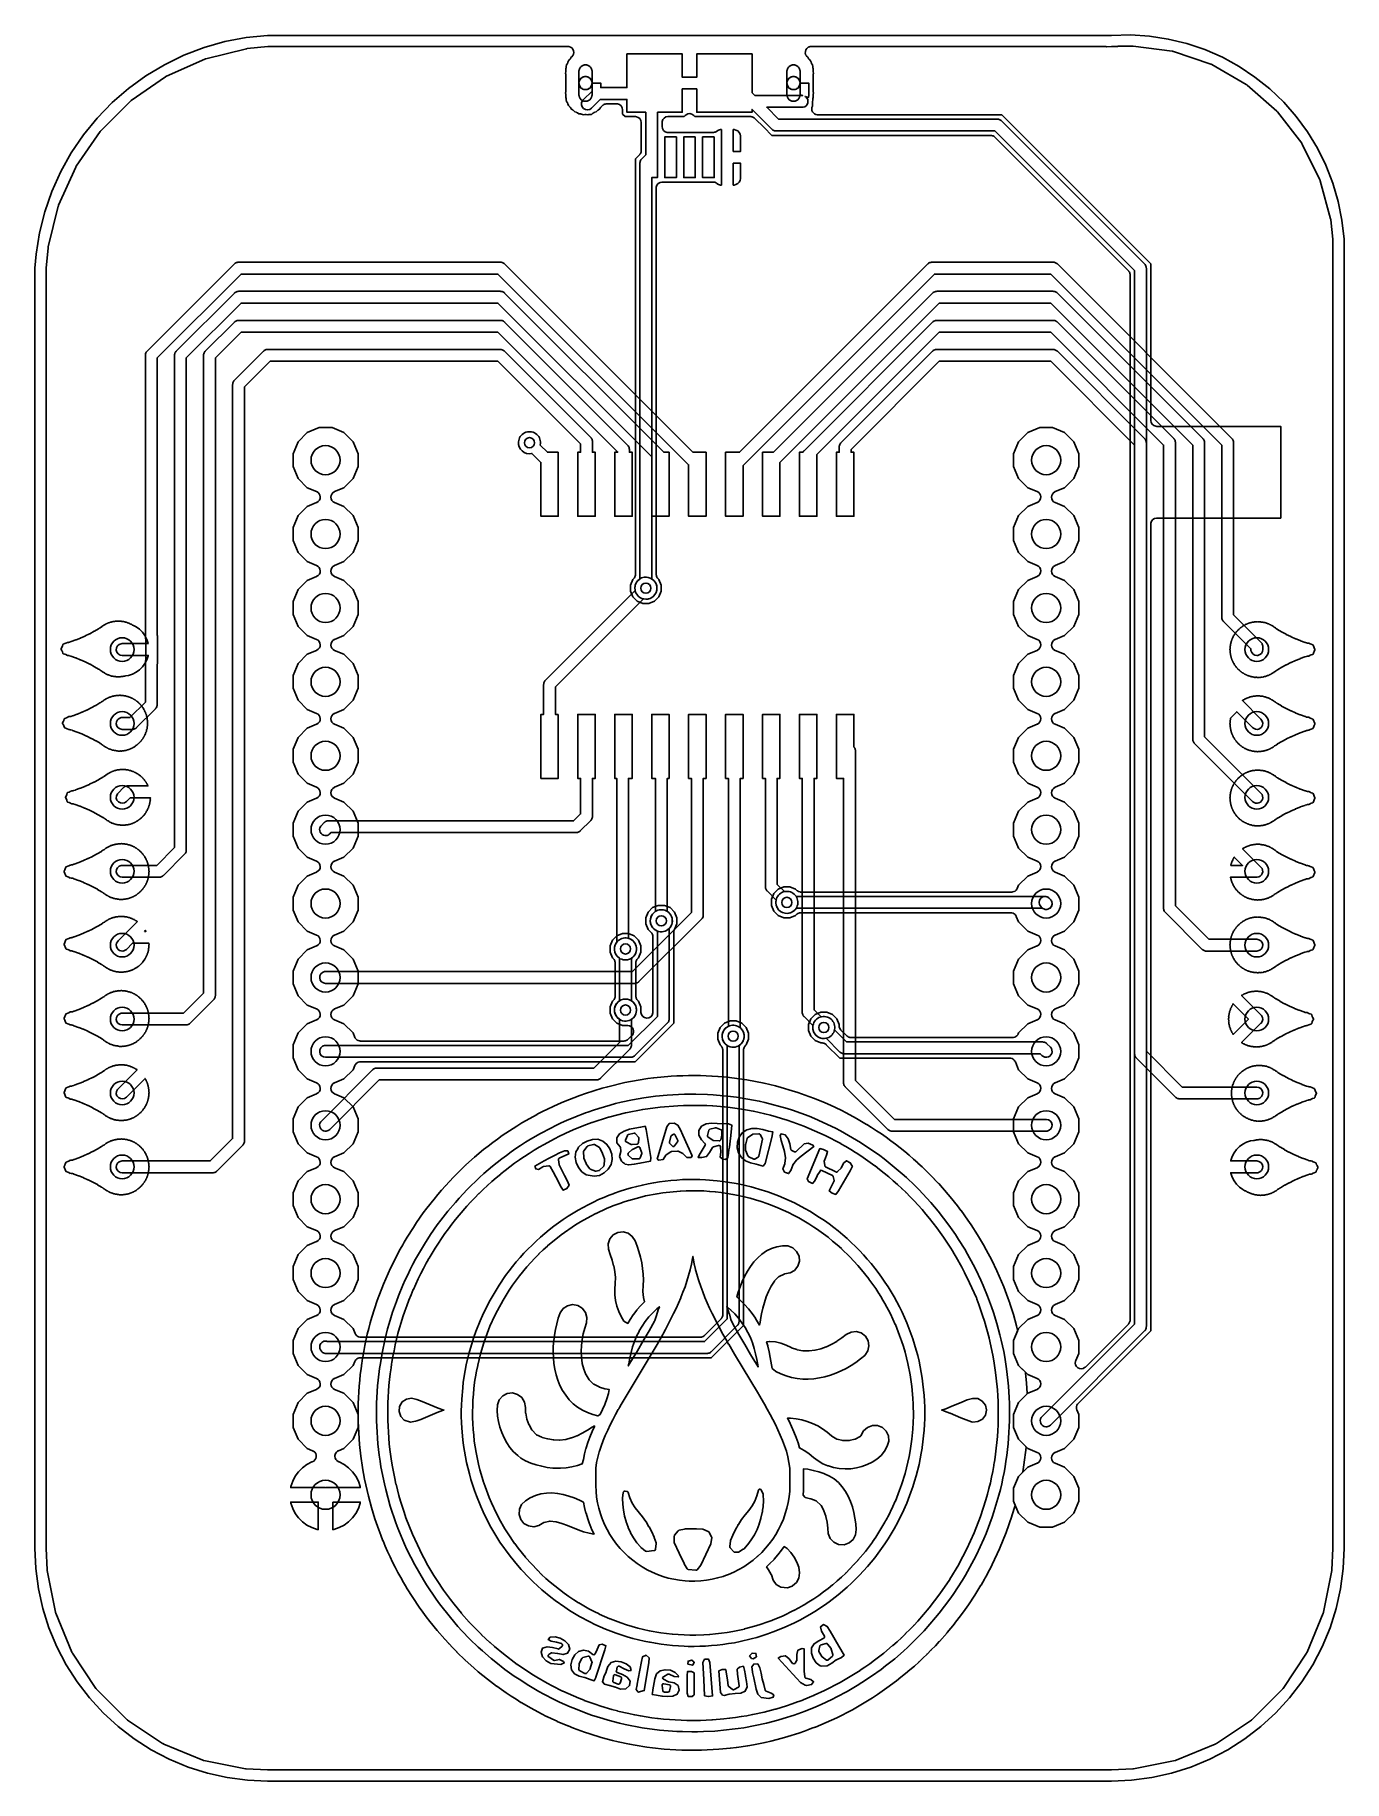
# Model space of a CAD drawing. Header units: millimetres. Extents: x 0 to 45, y 0 to 60.
import ezdxf

# ---------------------------------------------------------------- set-up
doc = ezdxf.new("R2010")
doc.units = ezdxf.units.MM

msp = doc.modelspace()

# ---------------------------------------------------------------- linework, layer by layer
at = {"layer": '16_copper'}
for points in [[(3.36, 36.148), (3.37, 36.148, 0.132342), (3.469, 36.185), (3.475, 36.191, 0.018024), (3.487, 36.2), (3.494, 36.206), (4.144, 36.856), (4.15, 36.864), (4.157, 36.871, 0.132344), (4.201, 36.968), (4.201, 36.976, 0.018059), (4.202, 36.991), (4.203, 37), (4.203, 38.392), (4.204, 38.393), (4.208, 38.402, 0.04389), (4.217, 38.437), (4.217, 38.445, 0.018059), (4.218, 38.46), (4.219, 38.469), (4.219, 39.311), (4.218, 39.321), (4.218, 39.331, 0.068761), (4.203, 39.388), (4.203, 48.916), (7.084, 51.797), (15.916, 51.797), (22.47, 45.243), (22.47, 43.47), (23.07, 43.47), (23.07, 45.67), (22.617, 45.67), (16.144, 52.144), (16.136, 52.15), (16.129, 52.157, 0.132344), (16.032, 52.201), (16.024, 52.201, 0.018059), (16.009, 52.202), (16, 52.203), (7, 52.203), (6.99, 52.202), (6.98, 52.202, 0.132342), (6.881, 52.165), (6.875, 52.159, 0.018024), (6.863, 52.15), (6.856, 52.144), (3.856, 49.144), (3.85, 49.136), (3.843, 49.129, 0.132344), (3.799, 49.032), (3.799, 49.024, 0.018059), (3.798, 49.009), (3.797, 49), (3.797, 39.327), (3.798, 39.317), (3.798, 39.307, 0.073353), (3.813, 39.249), (3.813, 38.531), (3.812, 38.529), (3.808, 38.52, 0.041183), (3.799, 38.485), (3.799, 38.477, 0.016741), (3.798, 38.462), (3.797, 38.453), (3.797, 37.084), (3.266, 36.553), (3, 36.553), (2.965, 36.55, 0.915917), (3, 36.147), (3.35, 36.147)], [(42.037, 38.69, 0.361416), (42.203, 38.89), (42.203, 39), (42.202, 39.01), (42.202, 39.02, 0.132342), (42.165, 39.119), (42.159, 39.125, 0.018024), (42.15, 39.137), (42.144, 39.144), (41.203, 40.084), (41.203, 46), (41.202, 46.01), (41.202, 46.02, 0.132342), (41.165, 46.119), (41.159, 46.125, 0.018024), (41.15, 46.137), (41.144, 46.144), (35.144, 52.144), (35.136, 52.15), (35.129, 52.157, 0.132344), (35.032, 52.201), (35.024, 52.201, 0.018059), (35.009, 52.202), (35, 52.203), (30.837, 52.203), (30.827, 52.202), (30.817, 52.202, 0.132342), (30.718, 52.165), (30.712, 52.159, 0.018024), (30.701, 52.15), (30.693, 52.144), (24.22, 45.67), (23.74, 45.67), (23.74, 43.47), (24.34, 43.47), (24.34, 45.216), (30.921, 51.797), (34.916, 51.797), (40.797, 45.916), (40.797, 40), (40.798, 39.99), (40.798, 39.98, 0.132342), (40.835, 39.881), (40.841, 39.875, 0.018024), (40.85, 39.863), (40.856, 39.856), (41.797, 38.916), (41.797, 38.89), (41.8, 38.855, 0.366015), (42.002, 38.687)], [(4.28, 31.068), (4.29, 31.068, 0.132342), (4.389, 31.105), (4.395, 31.111, 0.018024), (4.407, 31.12), (4.414, 31.126), (5.144, 31.856), (5.15, 31.864), (5.157, 31.871, 0.132344), (5.201, 31.968), (5.201, 31.976, 0.018059), (5.202, 31.991), (5.203, 32), (5.203, 48.916), (7.084, 50.797), (15.916, 50.797), (21.2, 45.513), (21.2, 43.47), (21.8, 43.47), (21.8, 45.67), (21.617, 45.67), (16.144, 51.144), (16.136, 51.15), (16.129, 51.157, 0.132344), (16.032, 51.201), (16.024, 51.201, 0.018059), (16.009, 51.202), (16, 51.203), (7, 51.203), (6.99, 51.202), (6.98, 51.202, 0.132342), (6.881, 51.165), (6.875, 51.159, 0.018024), (6.863, 51.15), (6.856, 51.144), (4.856, 49.144), (4.85, 49.136), (4.843, 49.129, 0.132344), (4.799, 49.032), (4.799, 49.024, 0.018059), (4.798, 49.009), (4.797, 49), (4.797, 32.084), (4.186, 31.473), (3, 31.473), (2.965, 31.47, 0.915917), (3, 31.067), (4.27, 31.067)], [(42.019, 33.608, 0.635488), (42.144, 33.954), (40.203, 35.894), (40.203, 46), (40.202, 46.01), (40.202, 46.02, 0.132342), (40.165, 46.119), (40.159, 46.125, 0.018024), (40.15, 46.137), (40.144, 46.144), (35.144, 51.144), (35.136, 51.15), (35.129, 51.157, 0.132344), (35.032, 51.201), (35.024, 51.201, 0.018059), (35.009, 51.202), (35, 51.203), (31, 51.203), (30.99, 51.202), (30.98, 51.202, 0.132342), (30.881, 51.165), (30.875, 51.159, 0.018024), (30.863, 51.15), (30.856, 51.144), (25.383, 45.67), (25.01, 45.67), (25.01, 43.47), (25.61, 43.47), (25.61, 45.323), (31.084, 50.797), (34.916, 50.797), (39.797, 45.916), (39.797, 35.81), (39.798, 35.8), (39.798, 35.79, 0.132342), (39.835, 35.691), (39.841, 35.685, 0.018024), (39.85, 35.673), (39.856, 35.666), (41.856, 33.666), (41.884, 33.643, 0.132343), (41.983, 33.608)], [(5.2, 25.988), (5.21, 25.988, 0.132342), (5.309, 26.025), (5.315, 26.031, 0.018024), (5.327, 26.04), (5.334, 26.046), (6.144, 26.856), (6.15, 26.864), (6.157, 26.871, 0.132344), (6.201, 26.968), (6.201, 26.976, 0.018059), (6.202, 26.991), (6.203, 27), (6.203, 48.916), (7.084, 49.797), (15.916, 49.797), (20.027, 45.686), (20.027, 45.67), (19.93, 45.67), (19.93, 43.47), (20.53, 43.47), (20.53, 45.67), (20.433, 45.67), (20.433, 45.77, 0.157844), (20.395, 45.889), (20.389, 45.895, 0.018024), (20.38, 45.907), (20.374, 45.914), (16.144, 50.144), (16.136, 50.15), (16.129, 50.157, 0.132344), (16.032, 50.201), (16.024, 50.201, 0.018059), (16.009, 50.202), (16, 50.203), (7, 50.203), (6.99, 50.202), (6.98, 50.202, 0.132342), (6.881, 50.165), (6.875, 50.159, 0.018024), (6.863, 50.15), (6.856, 50.144), (5.856, 49.144), (5.85, 49.136), (5.843, 49.129, 0.132344), (5.799, 49.032), (5.799, 49.024, 0.018059), (5.798, 49.009), (5.797, 49), (5.797, 27.084), (5.106, 26.393), (3, 26.393), (2.965, 26.39, 0.915917), (3, 25.987), (5.19, 25.987)], [(42.035, 28.53, 0.915917), (42, 28.933), (40.354, 28.933), (39.203, 30.084), (39.203, 46), (39.202, 46.01), (39.202, 46.02, 0.132342), (39.165, 46.119), (39.159, 46.125, 0.018024), (39.15, 46.137), (39.144, 46.144), (35.144, 50.144), (35.136, 50.15), (35.129, 50.157, 0.132344), (35.032, 50.201), (35.024, 50.201, 0.018059), (35.009, 50.202), (35, 50.203), (31, 50.203), (30.99, 50.202), (30.98, 50.202, 0.132342), (30.881, 50.165), (30.875, 50.159, 0.018024), (30.863, 50.15), (30.856, 50.144), (26.436, 45.724), (26.43, 45.716), (26.423, 45.709, 0.043886), (26.403, 45.679), (26.4, 45.672), (26.398, 45.67), (26.28, 45.67), (26.28, 43.47), (26.88, 43.47), (26.88, 45.593), (31.084, 49.797), (34.916, 49.797), (38.797, 45.916), (38.797, 30), (38.798, 29.99), (38.798, 29.98, 0.132342), (38.835, 29.881), (38.841, 29.875, 0.018024), (38.85, 29.863), (38.856, 29.856), (40.126, 28.586), (40.134, 28.58), (40.141, 28.573, 0.132344), (40.238, 28.529), (40.246, 28.529, 0.018059), (40.261, 28.528), (40.27, 28.527), (42, 28.527)], [(6.12, 20.908), (6.13, 20.908, 0.132342), (6.229, 20.945), (6.235, 20.951, 0.018024), (6.247, 20.96), (6.254, 20.966), (7.144, 21.856), (7.15, 21.864), (7.157, 21.871, 0.132344), (7.201, 21.968), (7.201, 21.976, 0.018059), (7.202, 21.991), (7.203, 22), (7.203, 47.916), (8.084, 48.797), (15.916, 48.797), (18.757, 45.956), (18.757, 45.67), (18.66, 45.67), (18.66, 43.47), (19.26, 43.47), (19.26, 45.67), (19.163, 45.67), (19.163, 46.04), (19.162, 46.05), (19.162, 46.06, 0.132342), (19.125, 46.159), (19.119, 46.165, 0.018024), (19.11, 46.177), (19.104, 46.184), (16.144, 49.144), (16.136, 49.15), (16.129, 49.157, 0.132344), (16.032, 49.201), (16.024, 49.201, 0.018059), (16.009, 49.202), (16, 49.203), (8, 49.203), (7.99, 49.202), (7.98, 49.202, 0.132342), (7.881, 49.165), (7.875, 49.159, 0.018024), (7.863, 49.15), (7.856, 49.144), (6.856, 48.144), (6.85, 48.136), (6.843, 48.129, 0.132344), (6.799, 48.032), (6.799, 48.024, 0.018059), (6.798, 48.009), (6.797, 48), (6.797, 22.084), (6.026, 21.313), (3, 21.313), (2.965, 21.31, 0.915917), (3, 20.907), (6.11, 20.907)], [(42.035, 23.45, 0.915917), (42, 23.853), (39.434, 23.853), (38.203, 25.084), (38.203, 46), (38.202, 46.01), (38.202, 46.02, 0.132342), (38.165, 46.119), (38.159, 46.125, 0.018024), (38.15, 46.137), (38.144, 46.144), (35.144, 49.144), (35.136, 49.15), (35.129, 49.157, 0.132344), (35.032, 49.201), (35.024, 49.201, 0.018059), (35.009, 49.202), (35, 49.203), (31, 49.203), (30.99, 49.202), (30.98, 49.202, 0.132342), (30.881, 49.165), (30.875, 49.159, 0.018024), (30.863, 49.15), (30.856, 49.144), (27.706, 45.994), (27.7, 45.986), (27.693, 45.979, 0.132344), (27.649, 45.882), (27.649, 45.874, 0.018059), (27.648, 45.859), (27.647, 45.85), (27.647, 45.67), (27.55, 45.67), (27.55, 43.47), (28.15, 43.47), (28.15, 45.67), (28.053, 45.67), (28.053, 45.766), (31.084, 48.797), (34.916, 48.797), (37.797, 45.916), (37.797, 25), (37.798, 24.99), (37.798, 24.98, 0.132342), (37.835, 24.881), (37.841, 24.875, 0.018024), (37.85, 24.863), (37.856, 24.856), (39.206, 23.506), (39.214, 23.5), (39.221, 23.493, 0.132344), (39.318, 23.449), (39.326, 23.449, 0.018059), (39.341, 23.448), (39.35, 23.447), (42, 23.447)], [(17.99, 45.67), (17.617, 45.67), (17.37, 45.918), (17.372, 45.926, 1), (16.628, 46.074), (16.622, 46.025, 0.493144), (17.074, 45.628), (17.082, 45.63), (17.39, 45.323), (17.39, 43.47), (17.99, 43.47)], [(17.99, 36.66), (17.893, 36.66), (17.893, 37.606), (20.918, 40.63), (20.926, 40.628, 1), (21.074, 41.372), (21.025, 41.378, 0.493144), (20.628, 40.926), (20.63, 40.918), (17.546, 37.834), (17.54, 37.826), (17.533, 37.819, 0.132344), (17.489, 37.722), (17.489, 37.714, 0.018059), (17.488, 37.699), (17.487, 37.69), (17.487, 36.66), (17.39, 36.66), (17.39, 34.46), (17.99, 34.46)], [(10.01, 32.498, 0.173073), (10.134, 32.556), (10.174, 32.597), (18.6, 32.597), (18.61, 32.598), (18.62, 32.598, 0.132342), (18.719, 32.635), (18.725, 32.641, 0.018024), (18.737, 32.65), (18.744, 32.656), (19.104, 33.016), (19.11, 33.024), (19.117, 33.031, 0.132344), (19.161, 33.128), (19.161, 33.136, 0.018059), (19.162, 33.151), (19.163, 33.16), (19.163, 34.46), (19.26, 34.46), (19.26, 36.66), (18.66, 36.66), (18.66, 34.46), (18.757, 34.46), (18.757, 33.244), (18.516, 33.003), (10.09, 33.003), (10.08, 33.002), (10.07, 33.002, 0.132342), (9.971, 32.965), (9.965, 32.959, 0.018024), (9.953, 32.95), (9.946, 32.944), (9.846, 32.844), (9.823, 32.816, 0.580965), (9.975, 32.497)], [(20.63, 27.418), (20.64, 27.418, 0.132342), (20.739, 27.455), (20.745, 27.461, 0.018024), (20.757, 27.47), (20.764, 27.476), (22.914, 29.626), (22.92, 29.634), (22.927, 29.641, 0.132344), (22.971, 29.738), (22.971, 29.746, 0.018059), (22.972, 29.761), (22.973, 29.77), (22.973, 34.46), (23.07, 34.46), (23.07, 36.66), (22.47, 36.66), (22.47, 34.46), (22.567, 34.46), (22.567, 29.854), (20.536, 27.823), (9.99, 27.823), (9.955, 27.82, 0.915917), (9.99, 27.417), (20.62, 27.417)], [(20.374, 28.228, 0.767329), (20.422, 28.959), (20.403, 28.964), (20.403, 34.46), (20.53, 34.46), (20.53, 36.66), (19.93, 36.66), (19.93, 34.46), (19.997, 34.46), (19.997, 28.826), (19.985, 28.811, 0.621839), (20.325, 28.222)], [(21.605, 29.197, 0.668179), (21.742, 29.884), (21.734, 29.888), (21.734, 34.46), (21.8, 34.46), (21.8, 36.66), (21.2, 36.66), (21.2, 34.46), (21.328, 34.46), (21.328, 29.888), (21.321, 29.884, 0.767325), (21.556, 29.191)], [(24.074, 25.228, 0.621841), (24.25, 25.885), (24.243, 25.89), (24.243, 34.46), (24.34, 34.46), (24.34, 36.66), (23.74, 36.66), (23.74, 34.46), (23.837, 34.46), (23.837, 25.942), (23.832, 25.94, 0.820679), (24.025, 25.222)], [(25.92, 29.828, 1), (25.772, 30.572), (25.764, 30.57), (25.513, 30.82), (25.513, 34.46), (25.61, 34.46), (25.61, 36.66), (25.01, 36.66), (25.01, 34.46), (25.107, 34.46), (25.107, 30.736), (25.108, 30.726), (25.108, 30.716, 0.132342), (25.145, 30.617), (25.151, 30.611, 0.018024), (25.16, 30.6), (25.166, 30.593), (25.477, 30.282), (25.474, 30.274, 0.493144), (25.871, 29.822)], [(27.19, 25.528, 1), (27.042, 26.272), (27.021, 26.266), (26.783, 26.504), (26.783, 34.46), (26.88, 34.46), (26.88, 36.66), (26.28, 36.66), (26.28, 34.46), (26.377, 34.46), (26.377, 26.42), (26.378, 26.41), (26.378, 26.4, 0.132342), (26.415, 26.301), (26.421, 26.295, 0.018024), (26.43, 26.283), (26.436, 26.276), (26.744, 25.969), (26.738, 25.925, 0.453092), (27.141, 25.522)], [(34.795, 22.34, 0.915917), (34.76, 22.743), (29.544, 22.743), (28.203, 24.084), (28.203, 35.41), (28.202, 35.42), (28.202, 35.43, 0.132342), (28.165, 35.529), (28.159, 35.535, 0.017577), (28.15, 35.546), (28.15, 36.66), (27.55, 36.66), (27.55, 34.46), (27.797, 34.46), (27.797, 24), (27.798, 23.99), (27.798, 23.98, 0.132342), (27.835, 23.881), (27.841, 23.875, 0.018024), (27.85, 23.863), (27.856, 23.856), (29.316, 22.396), (29.324, 22.39), (29.331, 22.383, 0.132344), (29.428, 22.339), (29.436, 22.339, 0.018059), (29.451, 22.338), (29.46, 22.337), (34.76, 22.337)], [(34.779, 29.958, 0.469058), (34.956, 30.215), (34.943, 30.249, 0.075024), (34.904, 30.304), (34.864, 30.344, 1), (34.576, 30.056), (34.616, 30.016), (34.644, 29.993), (34.674, 29.976, 0.087946), (34.743, 29.958)], [(10.01, 22.338, 0.173073), (10.134, 22.396), (11.834, 24.097), (19.3, 24.097), (19.31, 24.098), (19.32, 24.098, 0.132342), (19.419, 24.135), (19.425, 24.141, 0.018024), (19.437, 24.15), (19.444, 24.156), (20.444, 25.156), (20.45, 25.164), (20.457, 25.171, 0.132344), (20.501, 25.268), (20.501, 25.276, 0.018059), (20.502, 25.291), (20.503, 25.3), (20.503, 26.181), (20.511, 26.185, 1), (20.089, 26.815), (20.05, 26.785, 0.493145), (20.089, 26.185), (20.097, 26.181), (20.097, 25.384), (19.216, 24.503), (11.75, 24.503), (11.74, 24.502), (11.73, 24.502, 0.132342), (11.631, 24.465), (11.625, 24.459, 0.018024), (11.613, 24.45), (11.606, 24.444), (9.846, 22.684), (9.823, 22.656, 0.580965), (9.975, 22.337)], [(22.836, 1.061), (22.836, 1.061), (22.836, 1.061), (22.907, 1.063), (22.908, 1.063), (22.909, 1.063), (23.508, 1.094), (23.509, 1.094), (23.51, 1.094), (23.908, 1.134), (23.909, 1.134), (23.909, 1.134), (24.108, 1.157), (24.108, 1.157), (24.11, 1.157), (24.505, 1.217), (24.505, 1.217), (24.506, 1.217), (24.703, 1.25), (24.704, 1.251), (24.705, 1.251), (25.097, 1.33), (25.097, 1.331), (25.098, 1.331), (25.293, 1.376), (25.293, 1.376), (25.294, 1.376), (25.681, 1.475), (25.682, 1.476), (25.683, 1.476), (25.875, 1.532), (25.875, 1.532), (25.876, 1.532), (26.258, 1.651), (26.259, 1.652), (26.26, 1.652), (26.448, 1.719), (26.448, 1.719), (26.449, 1.719), (26.568, 1.763), (26.568, 1.763), (26.568, 1.763), (26.704, 1.813), (26.704, 1.813), (26.704, 1.813), (26.824, 1.857), (26.825, 1.858), (26.826, 1.858), (27.379, 2.093), (27.379, 2.094), (27.38, 2.094), (27.561, 2.179), (27.562, 2.179), (27.562, 2.179), (27.742, 2.267), (27.742, 2.268), (27.742, 2.268), (27.92, 2.359), (27.921, 2.359), (27.921, 2.359), (28.098, 2.453), (28.098, 2.454), (28.099, 2.454), (28.446, 2.652), (28.447, 2.653), (28.448, 2.653), (28.789, 2.863), (28.789, 2.863), (28.79, 2.863), (28.957, 2.974), (28.957, 2.974), (28.957, 2.974), (29.123, 3.086), (29.123, 3.086), (29.124, 3.086), (29.287, 3.201), (29.288, 3.202), (29.288, 3.202), (29.61, 3.44), (29.61, 3.441), (29.611, 3.441), (29.768, 3.566), (29.768, 3.566), (29.768, 3.566), (29.924, 3.692), (29.924, 3.692), (29.925, 3.692), (30.077, 3.822), (30.077, 3.822), (30.078, 3.822), (30.078, 3.822), (30.078, 3.822), (30.229, 3.954), (30.229, 3.954), (30.229, 3.954), (30.378, 4.088), (30.378, 4.088), (30.379, 4.088), (30.525, 4.225), (30.525, 4.225), (30.526, 4.225), (30.669, 4.365), (30.669, 4.365), (30.67, 4.365), (30.811, 4.507), (30.811, 4.507), (30.812, 4.507), (30.951, 4.651), (30.951, 4.652), (30.951, 4.652), (31.087, 4.799), (31.087, 4.799), (31.088, 4.8), (31.353, 5.1), (31.353, 5.1), (31.354, 5.101), (31.608, 5.41), (31.609, 5.41), (31.609, 5.411), (31.853, 5.728), (31.853, 5.729), (31.854, 5.729), (31.971, 5.892), (31.971, 5.892), (31.971, 5.892), (32.087, 6.055), (32.087, 6.056), (32.088, 6.056), (32.309, 6.39), (32.309, 6.391), (32.31, 6.391), (32.519, 6.732), (32.519, 6.733), (32.52, 6.734), (32.521, 6.736), (32.521, 6.736), (32.521, 6.736), (32.635, 6.936), (32.635, 6.936), (32.635, 6.936), (32.663, 6.986), (32.663, 6.986), (32.663, 6.986), (32.718, 7.081), (32.718, 7.082), (32.719, 7.083), (32.904, 7.437), (32.904, 7.438), (32.905, 7.439), (33.159, 7.983), (33.16, 7.984), (33.16, 7.985), (33.386, 8.541), (33.387, 8.542), (33.387, 8.544), (33.584, 9.11), (33.584, 9.112), (33.585, 9.113), (33.69, 9.475), (33.69, 9.475), (33.69, 9.476, 0.088736), (33.691, 9.493), (33.688, 9.508), (33.642, 9.618), (33.642, 10.062), (33.813, 10.473), (33.938, 10.599), (33.943, 10.605), (33.947, 10.611), (33.948, 10.612), (33.948, 10.613), (33.949, 10.618), (33.952, 10.625), (33.996, 10.869), (33.996, 10.87), (33.996, 10.872), (34.071, 11.461), (34.071, 11.467), (34.071, 11.473, 0.088736), (34.066, 11.49), (34.064, 11.493), (34.063, 11.495), (34.06, 11.498), (34.057, 11.503), (33.813, 11.747), (33.642, 12.158), (33.642, 12.602), (33.813, 13.013), (34.096, 13.296), (34.099, 13.3), (34.102, 13.304, 0.112352), (34.109, 13.324), (34.11, 13.328), (34.11, 13.331), (34.11, 13.335), (34.088, 13.674), (34.087, 13.675), (34.087, 13.676), (34.049, 14.035), (34.049, 14.035), (34.049, 14.036, 0.088736), (34.044, 14.053), (34.034, 14.065), (33.813, 14.287), (33.642, 14.698), (33.642, 15.142), (33.778, 15.469), (33.78, 15.477), (33.782, 15.485), (33.781, 15.486), (33.782, 15.487), (33.781, 15.49), (33.78, 15.501), (33.743, 15.65), (33.742, 15.651), (33.742, 15.652), (33.634, 16.037), (33.633, 16.038), (33.633, 16.039), (33.509, 16.419), (33.509, 16.42), (33.509, 16.42), (33.443, 16.609), (33.443, 16.609), (33.443, 16.61), (33.302, 16.984), (33.301, 16.985), (33.301, 16.986), (33.144, 17.355), (33.144, 17.355), (33.144, 17.356), (33.062, 17.538), (33.061, 17.538), (33.061, 17.539), (32.889, 17.9), (32.888, 17.901), (32.888, 17.902), (32.7, 18.255), (32.7, 18.255), (32.699, 18.256), (32.602, 18.431), (32.602, 18.431), (32.602, 18.432), (32.398, 18.776), (32.397, 18.777), (32.397, 18.778), (32.179, 19.113), (32.179, 19.114), (32.179, 19.114), (32.067, 19.28), (32.067, 19.281), (32.066, 19.281), (31.833, 19.606), (31.832, 19.607), (31.832, 19.607), (31.71, 19.766), (31.71, 19.766), (31.71, 19.767), (31.461, 20.08), (31.46, 20.081), (31.46, 20.082), (31.198, 20.384), (31.198, 20.385), (31.198, 20.385), (31.065, 20.534), (31.064, 20.535), (31.064, 20.535), (30.927, 20.681), (30.926, 20.681), (30.926, 20.682), (30.787, 20.825), (30.787, 20.825), (30.786, 20.826), (30.645, 20.967), (30.644, 20.967), (30.644, 20.968), (30.5, 21.107), (30.5, 21.107), (30.5, 21.107), (30.353, 21.243), (30.353, 21.244), (30.352, 21.244), (30.203, 21.377), (30.203, 21.377), (30.203, 21.378), (30.051, 21.509), (30.051, 21.509), (30.051, 21.509), (29.898, 21.638), (29.897, 21.638), (29.897, 21.639), (29.741, 21.764), (29.741, 21.764), (29.74, 21.764), (29.583, 21.888), (29.582, 21.888), (29.582, 21.888), (29.422, 22.008), (29.422, 22.008), (29.421, 22.009), (29.259, 22.126), (29.259, 22.126), (29.259, 22.126), (29.095, 22.242), (29.095, 22.242), (29.094, 22.242), (28.928, 22.353), (28.928, 22.353), (28.927, 22.354), (28.76, 22.463), (28.759, 22.463), (28.759, 22.463), (28.59, 22.569), (28.589, 22.57), (28.589, 22.57), (28.417, 22.672), (28.416, 22.672), (28.416, 22.673), (28.243, 22.773), (28.242, 22.773), (28.242, 22.773), (27.889, 22.963), (27.889, 22.963), (27.888, 22.963), (27.711, 23.055), (27.71, 23.055), (27.709, 23.055), (27.347, 23.226), (27.347, 23.227), (27.347, 23.227), (27.164, 23.308), (27.163, 23.309), (27.163, 23.309), (26.793, 23.461), (26.792, 23.462), (26.791, 23.462), (26.605, 23.533), (26.604, 23.533), (26.603, 23.533), (26.226, 23.667), (26.225, 23.667), (26.225, 23.667), (26.034, 23.728), (26.034, 23.728), (26.033, 23.728), (25.65, 23.842), (25.649, 23.842), (25.648, 23.842), (25.454, 23.892), (25.454, 23.892), (25.453, 23.892), (25.065, 23.986), (25.064, 23.986), (25.062, 23.987), (24.473, 24.099), (24.472, 24.099), (24.47, 24.1), (23.876, 24.18), (23.875, 24.18), (23.874, 24.181), (23.675, 24.2), (23.674, 24.2), (23.674, 24.2), (23.475, 24.217), (23.474, 24.217), (23.474, 24.217), (23.274, 24.229), (23.274, 24.229), (23.273, 24.229), (23.073, 24.239), (23.073, 24.239), (23.073, 24.239), (22.873, 24.245), (22.872, 24.245), (22.872, 24.245), (22.672, 24.248), (22.671, 24.248), (22.671, 24.248), (22.471, 24.247), (22.47, 24.247), (22.47, 24.247), (22.27, 24.242), (22.27, 24.242), (22.269, 24.242), (22.069, 24.235), (22.069, 24.235), (22.068, 24.235), (21.869, 24.222), (21.868, 24.222), (21.867, 24.222), (21.27, 24.166), (21.269, 24.166), (21.268, 24.166), (21.07, 24.142), (21.069, 24.142), (21.068, 24.142), (20.476, 24.044), (20.475, 24.044), (20.474, 24.044), (20.278, 24.006), (20.277, 24.005), (20.276, 24.005), (19.692, 23.866), (19.691, 23.866), (19.691, 23.866), (19.498, 23.813), (19.497, 23.813), (19.496, 23.813), (18.923, 23.634), (18.922, 23.634), (18.921, 23.633), (18.733, 23.567), (18.732, 23.566), (18.731, 23.566), (18.172, 23.348), (18.172, 23.347), (18.171, 23.347), (17.987, 23.267), (17.987, 23.267), (17.986, 23.266), (17.444, 23.01), (17.443, 23.009), (17.442, 23.009), (17.265, 22.916), (17.264, 22.915), (17.264, 22.915), (16.74, 22.621), (16.74, 22.621), (16.738, 22.62), (16.569, 22.514), (16.568, 22.514), (16.568, 22.514), (16.066, 22.185), (16.065, 22.184), (16.065, 22.184), (15.901, 22.068), (15.901, 22.068), (15.901, 22.067), (15.739, 21.949), (15.739, 21.949), (15.738, 21.949), (15.58, 21.826), (15.58, 21.826), (15.58, 21.826), (15.423, 21.703), (15.422, 21.702), (15.421, 21.702), (15.115, 21.445), (15.114, 21.444), (15.113, 21.444), (14.816, 21.176), (14.815, 21.175), (14.815, 21.175), (14.527, 20.897), (14.526, 20.897), (14.526, 20.896), (14.385, 20.754), (14.385, 20.753), (14.385, 20.753), (14.247, 20.608), (14.247, 20.608), (14.246, 20.608), (14.111, 20.46), (14.111, 20.46), (14.11, 20.46), (13.978, 20.31), (13.977, 20.31), (13.977, 20.31), (13.846, 20.158), (13.846, 20.158), (13.846, 20.157), (13.719, 20.002), (13.719, 20.002), (13.719, 20.001), (13.471, 19.688), (13.47, 19.687), (13.469, 19.686), (13.351, 19.525), (13.351, 19.525), (13.351, 19.525), (13.119, 19.199), (13.118, 19.198), (13.118, 19.197), (13.008, 19.03), (13.008, 19.029), (13.008, 19.029), (12.793, 18.692), (12.792, 18.691), (12.792, 18.69), (12.691, 18.517), (12.691, 18.517), (12.691, 18.517), (12.644, 18.434), (12.644, 18.434), (12.644, 18.434), (12.559, 18.284), (12.559, 18.284), (12.559, 18.284), (12.502, 18.184), (12.502, 18.184), (12.502, 18.184), (12.493, 18.169), (12.493, 18.168), (12.492, 18.167), (12.222, 17.631), (12.221, 17.63), (12.22, 17.629), (11.978, 17.08), (11.978, 17.079), (11.977, 17.077), (11.764, 16.517), (11.764, 16.515), (11.763, 16.514), (11.579, 15.943), (11.579, 15.942), (11.579, 15.941), (11.525, 15.748), (11.525, 15.748), (11.525, 15.748), (11.474, 15.554), (11.473, 15.554), (11.473, 15.554), (11.425, 15.36), (11.425, 15.359), (11.425, 15.358), (11.339, 14.968), (11.339, 14.967), (11.339, 14.966), (11.302, 14.769), (11.302, 14.769), (11.302, 14.769), (11.267, 14.572), (11.267, 14.571), (11.267, 14.571), (11.267, 14.568, 0.000158), (11.267, 14.568), (11.259, 14.518, 0.000043), (11.259, 14.518), (11.251, 14.468), (11.251, 14.468), (11.251, 14.468), (11.243, 14.418), (11.243, 14.418), (11.243, 14.418), (11.236, 14.373), (11.236, 14.373), (11.236, 14.372), (11.209, 14.174), (11.209, 14.174), (11.209, 14.174), (11.184, 13.975), (11.184, 13.975), (11.184, 13.974), (11.164, 13.775), (11.164, 13.775), (11.164, 13.774), (11.146, 13.575), (11.146, 13.575), (11.146, 13.574), (11.132, 13.375), (11.132, 13.374), (11.132, 13.374), (11.121, 13.174), (11.121, 13.174), (11.121, 13.173), (11.114, 12.973), (11.114, 12.973), (11.114, 12.972), (11.111, 12.772), (11.111, 12.772), (11.111, 12.772), (11.11, 12.572), (11.11, 12.571), (11.11, 12.571), (11.113, 12.383), (11.114, 12.378), (11.114, 12.373), (11.115, 12.371), (11.115, 12.368, 0.033739), (11.114, 12.362), (11.114, 12.357), (11.12, 12.17), (11.12, 12.169), (11.12, 12.169), (11.144, 11.769), (11.145, 11.769), (11.145, 11.768), (11.161, 11.569), (11.161, 11.568), (11.161, 11.568), (11.203, 11.17), (11.204, 11.169), (11.204, 11.168), (11.261, 10.772), (11.261, 10.771), (11.261, 10.77), (11.333, 10.377), (11.333, 10.376), (11.333, 10.376), (11.374, 10.18), (11.374, 10.179), (11.374, 10.179), (11.418, 9.984), (11.418, 9.984), (11.418, 9.983), (11.465, 9.789), (11.465, 9.788), (11.465, 9.787), (11.569, 9.401), (11.569, 9.4), (11.57, 9.399), (11.688, 9.017), (11.688, 9.016), (11.689, 9.015), (11.82, 8.638), (11.821, 8.637), (11.821, 8.637), (11.89, 8.449), (11.89, 8.449), (11.891, 8.448), (11.964, 8.262), (11.965, 8.262), (11.965, 8.262), (12.042, 8.077), (12.042, 8.077), (12.042, 8.076), (12.122, 7.893), (12.122, 7.893), (12.123, 7.892), (12.206, 7.71), (12.206, 7.71), (12.206, 7.71), (12.293, 7.529), (12.293, 7.529), (12.293, 7.528), (12.383, 7.35), (12.383, 7.349), (12.383, 7.349), (12.476, 7.171), (12.476, 7.171), (12.476, 7.17), (12.573, 6.995), (12.573, 6.995), (12.573, 6.995), (12.672, 6.821), (12.672, 6.821), (12.672, 6.82), (12.773, 6.648), (12.774, 6.647), (12.774, 6.647), (12.986, 6.307), (12.986, 6.306), (12.987, 6.305), (13.212, 5.975), (13.212, 5.974), (13.212, 5.973), (13.329, 5.811), (13.329, 5.811), (13.33, 5.811), (13.449, 5.65), (13.449, 5.65), (13.449, 5.649), (13.57, 5.49), (13.571, 5.49), (13.571, 5.489), (13.822, 5.178), (13.823, 5.177), (13.823, 5.176), (14.086, 4.875), (14.087, 4.874), (14.087, 4.874), (14.223, 4.727), (14.223, 4.726), (14.223, 4.726), (14.361, 4.581), (14.361, 4.581), (14.361, 4.58), (14.501, 4.437), (14.501, 4.437), (14.502, 4.436), (14.788, 4.157), (14.789, 4.156), (14.79, 4.156), (15.087, 3.888), (15.088, 3.888), (15.088, 3.887), (15.241, 3.758), (15.241, 3.758), (15.241, 3.757), (15.395, 3.63), (15.396, 3.63), (15.396, 3.629), (15.552, 3.504), (15.552, 3.504), (15.553, 3.503), (15.871, 3.261), (15.872, 3.26), (15.873, 3.26), (16.2, 3.03), (16.201, 3.03), (16.201, 3.03), (16.368, 2.919), (16.369, 2.919), (16.369, 2.919), (16.537, 2.811), (16.538, 2.811), (16.538, 2.811), (16.708, 2.705), (16.709, 2.705), (16.709, 2.705), (17.054, 2.503), (17.055, 2.503), (17.056, 2.502), (17.41, 2.314), (17.41, 2.314), (17.411, 2.314), (17.59, 2.225), (17.59, 2.225), (17.591, 2.224), (17.771, 2.138), (17.771, 2.138), (17.772, 2.138), (17.953, 2.054), (17.954, 2.054), (17.955, 2.053), (18.323, 1.897), (18.323, 1.896), (18.324, 1.896), (18.51, 1.823), (18.511, 1.823), (18.511, 1.823), (18.886, 1.684), (18.887, 1.684), (18.888, 1.683), (19.078, 1.622), (19.079, 1.622), (19.079, 1.622), (19.461, 1.502), (19.462, 1.502), (19.463, 1.502), (19.85, 1.4), (19.85, 1.4), (19.851, 1.4), (20.045, 1.352), (20.046, 1.352), (20.047, 1.352), (20.438, 1.269), (20.439, 1.269), (20.439, 1.269), (20.636, 1.234), (20.637, 1.234), (20.637, 1.233), (21.032, 1.17), (21.033, 1.17), (21.034, 1.169), (21.233, 1.146), (21.233, 1.146), (21.233, 1.146), (21.631, 1.102), (21.632, 1.102), (21.633, 1.102), (22.032, 1.077), (22.033, 1.077), (22.033, 1.077), (22.233, 1.066), (22.233, 1.066), (22.234, 1.066), (22.434, 1.062), (22.434, 1.062), (22.435, 1.061), (22.635, 1.06), (22.635, 1.06), (22.636, 1.06)], [(22.814, 2.083), (22.814, 2.083), (22.876, 2.084), (22.876, 2.084), (22.877, 2.084), (23.264, 2.102), (23.272, 2.104, 0.052278), (23.283, 2.105), (23.287, 2.104), (23.289, 2.104), (23.291, 2.104), (23.677, 2.136), (23.678, 2.137), (23.679, 2.137), (23.877, 2.159), (23.878, 2.159), (23.878, 2.159), (24.077, 2.185), (24.077, 2.185), (24.077, 2.185), (24.275, 2.214), (24.276, 2.214), (24.277, 2.214), (24.474, 2.248), (24.474, 2.248), (24.474, 2.248), (24.671, 2.284), (24.672, 2.284), (24.673, 2.284), (25.063, 2.37), (25.064, 2.37), (25.065, 2.37), (25.44, 2.469), (25.448, 2.472), (25.452, 2.474), (25.463, 2.475), (25.465, 2.476), (25.466, 2.476), (25.466, 2.476), (25.646, 2.529), (25.646, 2.529), (25.646, 2.53), (25.837, 2.589), (25.838, 2.589), (25.838, 2.589), (26.028, 2.653), (26.028, 2.653), (26.029, 2.653), (26.217, 2.721), (26.217, 2.721), (26.218, 2.721), (26.258, 2.736), (26.258, 2.736), (26.258, 2.736), (26.391, 2.786), (26.391, 2.786), (26.391, 2.786), (26.405, 2.791), (26.406, 2.792), (26.406, 2.792), (26.765, 2.939), (26.771, 2.942), (26.777, 2.946), (26.777, 2.946, 0.040521), (26.785, 2.948), (26.787, 2.949), (26.79, 2.95), (27.142, 3.112), (27.142, 3.112), (27.143, 3.113), (27.322, 3.202), (27.322, 3.202), (27.323, 3.202), (27.5, 3.294), (27.501, 3.294), (27.501, 3.295), (27.677, 3.389), (27.678, 3.39), (27.679, 3.39), (28.025, 3.59), (28.026, 3.59), (28.027, 3.591), (28.364, 3.806), (28.365, 3.806), (28.366, 3.807), (28.531, 3.919), (28.531, 3.919), (28.532, 3.92), (28.695, 4.035), (28.696, 4.035), (28.696, 4.035), (28.858, 4.152), (28.858, 4.153), (28.859, 4.153), (29.176, 4.398), (29.177, 4.398), (29.178, 4.399), (29.483, 4.657), (29.484, 4.657), (29.484, 4.658), (29.634, 4.789), (29.635, 4.79), (29.635, 4.79), (29.782, 4.926), (29.782, 4.927), (29.783, 4.927), (29.926, 5.066), (29.927, 5.067), (29.927, 5.067), (30.069, 5.208), (30.069, 5.208), (30.069, 5.208), (30.209, 5.351), (30.209, 5.352), (30.21, 5.352), (30.346, 5.499), (30.346, 5.5), (30.347, 5.501), (30.739, 5.955), (30.739, 5.956), (30.741, 5.957), (31.106, 6.433), (31.107, 6.434), (31.108, 6.435), (31.445, 6.931), (31.446, 6.933), (31.447, 6.934), (31.756, 7.448), (31.756, 7.45), (31.757, 7.451), (32.036, 7.982), (32.036, 7.983), (32.037, 7.985), (32.285, 8.531), (32.286, 8.532), (32.287, 8.534), (32.503, 9.093), (32.503, 9.095), (32.504, 9.096), (32.688, 9.667), (32.688, 9.668), (32.689, 9.669), (32.743, 9.861), (32.743, 9.862), (32.743, 9.862), (32.794, 10.056), (32.794, 10.056), (32.794, 10.057), (32.841, 10.251), (32.841, 10.252), (32.841, 10.252), (32.884, 10.448), (32.884, 10.448), (32.884, 10.448), (32.924, 10.644), (32.924, 10.645), (32.924, 10.645), (32.96, 10.842), (32.96, 10.843), (32.96, 10.843), (32.965, 10.875, 0.000066), (32.965, 10.875), (32.973, 10.925), (32.973, 10.925), (32.973, 10.925), (32.992, 11.041), (32.992, 11.041), (32.992, 11.041), (33.02, 11.239), (33.02, 11.24), (33.02, 11.24), (33.045, 11.439), (33.045, 11.439), (33.045, 11.44), (33.065, 11.639), (33.065, 11.639), (33.065, 11.64), (33.083, 11.839), (33.083, 11.839), (33.083, 11.84), (33.096, 12.04), (33.096, 12.04), (33.096, 12.04), (33.106, 12.24), (33.106, 12.241), (33.106, 12.241), (33.111, 12.441), (33.111, 12.442), (33.111, 12.443), (33.111, 12.83), (33.111, 12.833), (33.111, 12.837), (33.109, 12.842), (33.109, 12.842), (33.109, 12.843), (33.11, 12.844), (33.11, 12.849), (33.111, 12.856), (33.107, 13.044), (33.107, 13.044), (33.107, 13.045), (33.098, 13.245), (33.097, 13.245), (33.097, 13.246), (33.083, 13.446), (33.082, 13.446), (33.082, 13.447), (33.045, 13.845), (33.044, 13.845), (33.044, 13.846), (33.022, 14.044), (33.022, 14.045), (33.022, 14.046), (32.961, 14.442), (32.961, 14.442), (32.961, 14.442), (32.928, 14.64), (32.928, 14.641), (32.928, 14.642), (32.8, 15.228), (32.799, 15.23), (32.799, 15.231), (32.638, 15.809), (32.637, 15.81), (32.637, 15.812), (32.573, 16.001), (32.573, 16.001), (32.573, 16.001), (32.443, 16.38), (32.442, 16.381), (32.442, 16.382), (32.371, 16.559), (32.371, 16.591, 0.031233), (32.37, 16.597), (32.369, 16.604), (32.368, 16.608), (32.367, 16.61), (32.366, 16.612), (32.13, 17.121), (32.13, 17.122), (32.13, 17.122), (31.956, 17.482), (31.955, 17.483), (31.955, 17.484), (31.861, 17.661), (31.861, 17.661), (31.861, 17.662), (31.666, 18.011), (31.666, 18.012), (31.666, 18.012), (31.564, 18.184), (31.563, 18.185), (31.563, 18.185), (31.457, 18.355), (31.457, 18.356), (31.457, 18.356), (31.348, 18.524), (31.348, 18.524), (31.347, 18.524), (31.235, 18.69), (31.235, 18.69), (31.235, 18.691), (31.119, 18.854), (31.119, 18.855), (31.119, 18.855), (31, 19.016), (31, 19.017), (31, 19.017), (30.878, 19.176), (30.878, 19.176), (30.878, 19.177), (30.753, 19.333), (30.753, 19.334), (30.753, 19.334), (30.625, 19.488), (30.625, 19.488), (30.625, 19.489), (30.494, 19.641), (30.494, 19.641), (30.494, 19.641), (30.361, 19.791), (30.36, 19.791), (30.36, 19.791), (30.224, 19.938), (30.224, 19.938), (30.223, 19.939), (30.085, 20.083), (30.084, 20.083), (30.084, 20.083), (29.943, 20.225), (29.942, 20.225), (29.942, 20.226), (29.798, 20.364), (29.798, 20.365), (29.797, 20.365), (29.651, 20.501), (29.65, 20.501), (29.65, 20.502), (29.501, 20.635), (29.501, 20.636), (29.501, 20.636), (29.35, 20.767), (29.349, 20.767), (29.348, 20.768), (29.194, 20.895), (29.193, 20.895), (29.193, 20.895), (29.036, 21.019), (29.036, 21.02), (29.036, 21.02), (28.877, 21.142), (28.877, 21.142), (28.876, 21.143), (28.715, 21.26), (28.714, 21.261), (28.714, 21.261), (28.55, 21.376), (28.55, 21.376), (28.55, 21.376), (28.385, 21.489), (28.384, 21.49), (28.384, 21.49), (28.226, 21.592), (28.219, 21.595), (28.215, 21.597), (28.209, 21.601), (28.206, 21.604), (28.205, 21.605), (28.204, 21.605), (28.045, 21.705), (28.045, 21.705), (28.044, 21.705), (27.873, 21.808), (27.873, 21.808), (27.872, 21.809), (27.698, 21.907), (27.698, 21.908), (27.697, 21.908), (27.522, 22.004), (27.522, 22.004), (27.521, 22.005), (27.344, 22.097), (27.343, 22.097), (27.343, 22.097), (27.164, 22.186), (27.163, 22.186), (27.163, 22.187), (26.982, 22.272), (26.981, 22.272), (26.981, 22.273), (26.798, 22.354), (26.797, 22.354), (26.797, 22.354), (26.428, 22.508), (26.427, 22.508), (26.426, 22.509), (26.051, 22.648), (26.05, 22.648), (26.049, 22.649), (25.859, 22.711), (25.859, 22.711), (25.859, 22.711), (25.668, 22.772), (25.668, 22.772), (25.667, 22.773), (25.475, 22.828), (25.474, 22.828), (25.474, 22.829), (25.281, 22.882), (25.281, 22.882), (25.28, 22.882), (25.087, 22.931), (25.086, 22.931), (25.085, 22.932), (24.695, 23.019), (24.694, 23.019), (24.693, 23.02), (24.299, 23.091), (24.298, 23.091), (24.297, 23.092), (23.901, 23.147), (23.9, 23.147), (23.9, 23.147), (23.701, 23.169), (23.7, 23.169), (23.7, 23.169), (23.301, 23.205), (23.301, 23.204), (23.3, 23.205), (23.1, 23.216), (23.1, 23.216), (23.099, 23.216), (22.899, 23.223), (22.899, 23.222), (22.898, 23.223), (22.698, 23.225), (22.698, 23.225), (22.697, 23.225), (22.497, 23.224), (22.497, 23.224), (22.497, 23.224), (22.297, 23.221), (22.296, 23.221), (22.295, 23.221), (22.095, 23.213), (22.095, 23.213), (22.094, 23.213), (21.495, 23.166), (21.494, 23.166), (21.492, 23.166), (20.898, 23.084), (20.897, 23.084), (20.895, 23.084), (20.306, 22.968), (20.305, 22.967), (20.304, 22.967), (19.723, 22.817), (19.721, 22.817), (19.72, 22.816), (19.149, 22.633), (19.147, 22.632), (19.146, 22.632), (18.959, 22.561), (18.959, 22.561), (18.959, 22.561), (18.586, 22.415), (18.585, 22.415), (18.584, 22.414), (18.401, 22.333), (18.401, 22.333), (18.401, 22.333), (18.037, 22.165), (18.036, 22.165), (18.035, 22.165), (17.857, 22.073), (17.857, 22.073), (17.857, 22.073), (17.504, 21.884), (17.503, 21.884), (17.503, 21.884), (17.329, 21.784), (17.329, 21.784), (17.328, 21.784), (17.156, 21.681), (17.156, 21.681), (17.156, 21.681), (16.986, 21.574), (16.986, 21.574), (16.985, 21.573), (16.829, 21.47), (16.827, 21.469), (16.825, 21.467), (16.821, 21.462), (16.82, 21.462), (16.819, 21.462), (16.815, 21.459), (16.807, 21.456), (16.652, 21.35), (16.652, 21.35), (16.652, 21.35), (16.489, 21.234), (16.488, 21.233), (16.488, 21.233), (16.327, 21.113), (16.327, 21.113), (16.327, 21.113), (16.168, 20.991), (16.168, 20.991), (16.168, 20.991), (16.011, 20.866), (16.011, 20.865), (16.01, 20.865), (15.857, 20.736), (15.857, 20.736), (15.857, 20.736), (15.705, 20.605), (15.705, 20.605), (15.705, 20.604), (15.556, 20.471), (15.555, 20.471), (15.555, 20.47), (15.409, 20.334), (15.409, 20.333), (15.408, 20.333), (15.265, 20.193), (15.264, 20.193), (15.264, 20.193), (15.123, 20.051), (15.123, 20.05), (15.123, 20.05), (14.985, 19.905), (14.984, 19.905), (14.984, 19.905), (14.849, 19.757), (14.848, 19.757), (14.848, 19.756), (14.586, 19.454), (14.585, 19.453), (14.585, 19.453), (14.458, 19.297), (14.458, 19.297), (14.458, 19.297), (14.334, 19.14), (14.334, 19.139), (14.334, 19.139), (14.212, 18.98), (14.212, 18.98), (14.212, 18.979), (14.095, 18.817), (14.095, 18.816), (14.094, 18.816), (13.98, 18.652), (13.979, 18.652), (13.979, 18.652), (13.867, 18.486), (13.867, 18.485), (13.867, 18.485), (13.759, 18.316), (13.759, 18.316), (13.759, 18.316), (13.653, 18.146), (13.653, 18.145), (13.653, 18.145), (13.551, 17.973), (13.551, 17.972), (13.55, 17.972), (13.542, 17.957, 0.000081), (13.542, 17.957), (13.486, 17.857), (13.486, 17.857), (13.486, 17.857), (13.452, 17.798), (13.452, 17.797), (13.452, 17.797), (13.43, 17.757), (13.43, 17.757), (13.43, 17.757), (13.355, 17.622), (13.355, 17.621), (13.355, 17.62), (13.264, 17.442), (13.264, 17.442), (13.263, 17.442), (13.174, 17.263), (13.174, 17.262), (13.174, 17.262), (13.089, 17.08), (13.089, 17.08), (13.089, 17.08), (13.008, 16.897), (13.007, 16.896), (13.007, 16.896), (12.929, 16.712), (12.929, 16.712), (12.929, 16.711), (12.854, 16.526), (12.854, 16.525), (12.853, 16.525), (12.782, 16.338), (12.782, 16.337), (12.782, 16.337), (12.715, 16.148), (12.715, 16.148), (12.714, 16.147), (12.651, 15.958), (12.651, 15.957), (12.65, 15.957), (12.59, 15.766), (12.59, 15.766), (12.59, 15.765), (12.533, 15.574), (12.533, 15.573), (12.533, 15.573), (12.48, 15.38), (12.48, 15.379), (12.48, 15.379), (12.43, 15.185), (12.43, 15.185), (12.43, 15.184), (12.385, 14.989), (12.385, 14.989), (12.385, 14.988), (12.343, 14.793), (12.343, 14.792), (12.343, 14.792), (12.304, 14.596), (12.304, 14.595), (12.304, 14.594), (12.27, 14.397), (12.27, 14.397), (12.27, 14.396), (12.269, 14.391, 0.000156), (12.269, 14.391), (12.261, 14.341), (12.261, 14.341), (12.261, 14.341), (12.254, 14.291), (12.254, 14.291), (12.254, 14.291), (12.246, 14.241), (12.246, 14.241), (12.246, 14.241), (12.24, 14.199), (12.24, 14.198), (12.24, 14.198), (12.212, 14), (12.212, 13.999), (12.212, 13.999), (12.189, 13.8), (12.189, 13.8), (12.189, 13.799), (12.17, 13.6), (12.17, 13.6), (12.17, 13.599), (12.154, 13.4), (12.154, 13.399), (12.154, 13.399), (12.141, 13.199), (12.142, 13.199), (12.141, 13.198), (12.133, 12.999), (12.133, 12.998), (12.133, 12.997), (12.13, 12.81), (12.131, 12.804), (12.131, 12.798), (12.132, 12.797), (12.131, 12.794), (12.13, 12.791), (12.13, 12.788), (12.13, 12.784), (12.131, 12.396), (12.131, 12.396), (12.131, 12.395), (12.137, 12.195), (12.137, 12.194), (12.137, 12.193), (12.15, 11.994), (12.15, 11.993), (12.15, 11.993), (12.182, 11.594), (12.182, 11.594), (12.182, 11.593), (12.204, 11.394), (12.204, 11.393), (12.204, 11.392), (12.259, 10.996), (12.259, 10.996), (12.259, 10.995), (12.291, 10.798), (12.291, 10.797), (12.291, 10.796), (12.369, 10.403), (12.369, 10.403), (12.369, 10.403), (12.411, 10.207), (12.412, 10.206), (12.412, 10.205), (12.513, 9.818), (12.513, 9.818), (12.513, 9.818), (12.566, 9.625), (12.566, 9.624), (12.566, 9.622), (12.69, 9.242), (12.69, 9.242), (12.69, 9.242), (12.753, 9.052), (12.753, 9.051), (12.754, 9.049), (12.973, 8.49), (12.973, 8.489), (12.974, 8.488), (13.225, 7.943), (13.225, 7.942), (13.226, 7.94), (13.508, 7.41), (13.509, 7.41), (13.509, 7.408), (13.714, 7.065), (13.715, 7.065), (13.715, 7.064), (13.821, 6.895), (13.821, 6.894), (13.822, 6.893), (14.044, 6.561), (14.045, 6.56), (14.046, 6.559), (14.283, 6.237), (14.283, 6.237), (14.284, 6.236), (14.406, 6.078), (14.406, 6.077), (14.407, 6.077), (14.659, 5.767), (14.66, 5.766), (14.661, 5.765), (14.927, 5.467), (14.928, 5.466), (14.928, 5.466), (15.065, 5.32), (15.065, 5.32), (15.066, 5.319), (15.347, 5.034), (15.347, 5.033), (15.348, 5.032), (15.642, 4.761), (15.642, 4.76), (15.643, 4.76), (15.793, 4.628), (15.794, 4.628), (15.794, 4.627), (16.101, 4.37), (16.102, 4.37), (16.103, 4.369), (16.582, 4.007), (16.583, 4.007), (16.584, 4.006), (17.083, 3.673), (17.085, 3.672), (17.086, 3.672), (17.257, 3.569), (17.258, 3.569), (17.258, 3.569), (17.604, 3.368), (17.605, 3.367), (17.605, 3.367), (17.782, 3.274), (17.783, 3.274), (17.783, 3.273), (18.14, 3.093), (18.141, 3.093), (18.142, 3.092), (18.324, 3.009), (18.324, 3.009), (18.325, 3.008), (18.692, 2.85), (18.693, 2.85), (18.694, 2.85), (18.879, 2.776), (18.88, 2.776), (18.881, 2.775), (19.257, 2.64), (19.258, 2.64), (19.258, 2.639), (19.448, 2.576), (19.449, 2.575), (19.45, 2.575), (19.833, 2.462), (19.834, 2.462), (19.834, 2.462), (20.027, 2.409), (20.028, 2.408), (20.029, 2.408), (20.419, 2.319), (20.419, 2.319), (20.419, 2.319), (20.614, 2.275), (20.615, 2.275), (20.616, 2.274), (20.813, 2.238), (20.813, 2.238), (20.814, 2.238), (21.011, 2.205), (21.012, 2.205), (21.012, 2.205), (21.21, 2.176), (21.21, 2.176), (21.211, 2.176), (21.397, 2.153), (21.4, 2.153), (21.403, 2.152), (21.409, 2.153), (21.409, 2.153), (21.409, 2.153), (21.41, 2.153), (21.415, 2.152), (21.423, 2.15), (21.609, 2.13), (21.61, 2.13), (21.61, 2.13), (21.81, 2.113), (21.81, 2.113), (21.811, 2.113), (22.01, 2.1), (22.011, 2.1), (22.011, 2.1), (22.211, 2.09), (22.211, 2.09), (22.212, 2.09), (22.412, 2.084), (22.412, 2.084), (22.413, 2.084), (22.813, 2.083)], [(20.294, 21.2), (20.265, 21.222, 0.00003), (20.265, 21.222), (20.202, 21.272), (20.202, 21.272), (20.202, 21.272), (20.159, 21.306), (20.099, 21.462), (20.144, 21.635), (20.144, 21.638), (20.145, 21.64), (20.145, 21.648), (20.146, 21.653), (20.145, 21.654), (20.145, 21.656), (20.127, 21.777), (20.125, 21.782), (20.124, 21.788), (20.122, 21.791), (20.121, 21.794), (20.119, 21.797), (20.116, 21.801), (20.004, 21.94), (19.999, 22.105), (20.094, 22.245), (20.252, 22.339), (20.432, 22.401), (20.625, 22.44), (20.821, 22.474), (20.822, 22.474), (20.823, 22.475), (20.976, 22.509), (21.016, 22.398), (21.169, 21.427), (21.17, 21.422), (21.17, 21.421), (21.169, 21.416), (21.154, 21.301), (20.797, 21.233), (20.602, 21.198), (20.413, 21.176)], [(20.519, 21.88), (20.524, 21.879), (20.699, 21.895), (20.699, 21.895), (20.699, 21.895, 0.270483), (20.74, 21.925), (20.74, 21.925), (20.74, 21.925), (20.741, 21.926), (20.744, 21.94), (20.761, 22.089), (20.761, 22.093), (20.762, 22.097, 0.088735), (20.758, 22.114), (20.755, 22.119), (20.753, 22.123), (20.751, 22.125), (20.75, 22.127), (20.647, 22.247), (20.646, 22.248), (20.645, 22.249, 0.178874), (20.614, 22.265), (20.599, 22.264), (20.404, 22.225), (20.396, 22.222), (20.388, 22.219, 0.088733), (20.375, 22.208), (20.375, 22.207), (20.374, 22.207), (20.372, 22.204), (20.367, 22.194), (20.301, 22.029), (20.3, 22.025), (20.299, 22.022, 0.271941), (20.313, 21.974), (20.318, 21.97), (20.322, 21.967), (20.324, 21.966), (20.326, 21.965), (20.498, 21.884), (20.503, 21.882), (20.509, 21.88), (20.512, 21.88), (20.515, 21.879)], [(21.384, 21.379), (21.716, 22.482), (21.805, 22.605), (21.968, 22.611), (22.104, 22.542), (22.188, 22.38), (22.273, 22.2), (22.591, 21.495), (22.555, 21.433), (22.406, 21.435), (22.279, 21.558), (22.279, 21.558), (22.279, 21.558), (22.279, 21.558), (22.278, 21.559), (22.267, 21.567), (22.112, 21.645), (22.107, 21.646), (22.102, 21.649), (22.098, 21.649), (22.096, 21.65), (22.092, 21.649), (22.087, 21.65), (21.887, 21.637), (21.883, 21.636, 0.047133), (21.874, 21.634), (21.87, 21.633), (21.867, 21.631), (21.864, 21.629), (21.702, 21.528), (21.699, 21.526), (21.696, 21.523), (21.692, 21.519), (21.689, 21.517), (21.688, 21.514), (21.686, 21.512), (21.6, 21.367), (21.445, 21.345)], [(21.951, 21.81), (21.96, 21.811, 0.088745), (21.976, 21.819), (21.976, 21.819), (21.976, 21.819), (21.976, 21.819), (21.987, 21.83), (22.089, 21.969), (22.089, 21.97), (22.09, 21.97, 0.178873), (22.098, 22.004), (22.094, 22.019), (22.013, 22.202), (22.009, 22.209), (22.005, 22.215, 0.271932), (21.956, 22.23), (21.955, 22.23), (21.955, 22.23), (21.951, 22.228), (21.942, 22.225), (21.878, 22.186), (21.876, 22.184), (21.873, 22.183, 0.088739), (21.861, 22.169), (21.858, 22.163), (21.856, 22.159), (21.856, 22.157), (21.855, 22.155), (21.808, 21.961), (21.808, 21.96), (21.808, 21.96, 0.178869), (21.812, 21.926), (21.821, 21.913), (21.911, 21.824), (21.918, 21.819), (21.925, 21.814, 0.089143), (21.942, 21.809)], [(23.648, 21.377), (23.558, 21.441), (23.575, 21.612), (23.574, 21.615), (23.575, 21.62), (23.564, 21.798), (23.564, 21.799), (23.564, 21.8, 0.369589), (23.518, 21.845), (23.502, 21.844), (23.32, 21.799), (23.316, 21.798), (23.313, 21.797, 0.088726), (23.298, 21.787), (23.294, 21.783), (23.291, 21.78), (23.29, 21.778), (23.288, 21.775), (23.19, 21.605), (23.086, 21.461), (22.921, 21.43), (22.802, 21.43), (22.838, 21.514), (23.039, 21.857), (23.041, 21.863), (23.044, 21.869, 0.178875), (23.04, 21.904), (23.039, 21.906, 0.019052), (23.037, 21.909), (23.037, 21.909), (23.035, 21.911), (23.032, 21.917), (22.912, 22.043), (22.822, 22.196), (22.824, 22.365), (22.918, 22.507), (23.072, 22.592), (23.257, 22.61), (23.453, 22.604), (23.845, 22.584), (23.952, 22.546), (23.918, 22.187), (23.897, 21.989), (23.871, 21.792), (23.871, 21.791, 0.000126), (23.871, 21.791), (23.856, 21.691), (23.856, 21.691), (23.856, 21.691), (23.841, 21.591), (23.841, 21.591), (23.841, 21.591), (23.825, 21.491), (23.825, 21.491), (23.825, 21.491), (23.818, 21.441), (23.818, 21.441), (23.818, 21.441), (23.815, 21.42), (23.727, 21.365)], [(23.533, 22.006), (23.542, 22.007, 0.180573), (23.57, 22.028), (23.576, 22.042), (23.616, 22.202), (23.616, 22.206), (23.617, 22.214), (23.617, 22.34), (23.616, 22.345), (23.616, 22.35, 0.203456), (23.594, 22.382), (23.592, 22.384), (23.589, 22.385), (23.585, 22.387), (23.421, 22.45), (23.414, 22.451), (23.407, 22.453), (23.405, 22.453), (23.403, 22.453), (23.399, 22.453), (23.391, 22.452), (23.204, 22.408), (23.202, 22.407), (23.2, 22.407, 0.178886), (23.172, 22.385), (23.169, 22.376), (23.167, 22.373), (23.167, 22.372), (23.167, 22.371), (23.121, 22.188), (23.121, 22.184, 0.228028), (23.133, 22.143), (23.135, 22.14), (23.138, 22.138), (23.141, 22.135), (23.299, 22.024), (23.305, 22.022), (23.31, 22.019), (23.313, 22.018), (23.315, 22.017), (23.319, 22.017), (23.325, 22.015), (23.525, 22.005), (23.525, 22.005), (23.525, 22.005)], [(24.739, 21.375), (24.748, 21.376), (24.748, 21.376), (24.749, 21.376), (24.752, 21.378), (24.762, 21.382), (24.86, 21.444), (24.862, 21.446), (24.865, 21.448, 0.088749), (24.876, 21.462), (24.878, 21.468), (24.88, 21.472), (24.881, 21.474), (24.882, 21.476), (25.007, 22.063), (25.007, 22.065), (25.008, 22.066, 0.08873), (25.007, 22.084), (25.003, 22.094), (25.002, 22.097), (25.002, 22.098), (25.002, 22.098), (24.933, 22.218), (24.932, 22.219), (24.931, 22.221, 0.17888), (24.903, 22.241), (24.892, 22.243), (24.889, 22.243), (24.888, 22.243), (24.888, 22.243), (24.689, 22.237), (24.682, 22.235), (24.676, 22.235), (24.673, 22.233), (24.671, 22.233), (24.668, 22.231), (24.662, 22.228), (24.503, 22.118), (24.502, 22.117), (24.501, 22.116, 0.088728), (24.489, 22.104), (24.483, 22.09), (24.483, 22.089, 0.000258), (24.483, 22.089), (24.432, 21.897), (24.432, 21.893), (24.43, 21.886), (24.426, 21.686), (24.427, 21.683), (24.427, 21.68), (24.428, 21.673), (24.429, 21.669), (24.43, 21.667), (24.431, 21.665), (24.51, 21.486), (24.51, 21.484), (24.511, 21.483, 0.088738), (24.522, 21.469), (24.531, 21.463), (24.534, 21.461), (24.534, 21.461), (24.535, 21.46), (24.714, 21.379), (24.722, 21.376), (24.73, 21.374, 0.005301), (24.731, 21.374)], [(25.762, 20.924), (25.713, 21.042), (25.775, 21.211), (25.776, 21.215), (25.778, 21.223), (25.797, 21.422), (25.797, 21.426), (25.797, 21.435), (25.765, 21.631), (25.764, 21.634), (25.764, 21.637), (25.711, 21.83), (25.711, 21.83), (25.71, 21.83), (25.655, 22.021), (25.616, 22.193), (25.648, 22.241), (25.792, 22.206), (25.895, 22.079), (25.947, 21.899), (25.988, 21.705), (25.991, 21.699), (25.993, 21.692, 0.088727), (26.003, 21.678), (26.006, 21.677), (26.007, 21.675), (26.011, 21.673), (26.016, 21.67), (26.109, 21.627), (26.113, 21.626), (26.116, 21.624, 0.178879), (26.151, 21.627), (26.155, 21.63), (26.159, 21.632), (26.161, 21.634), (26.164, 21.636), (26.447, 21.897), (26.584, 21.922), (26.743, 21.858), (26.775, 21.816), (26.338, 21.483), (26.337, 21.481), (26.335, 21.481), (26.184, 21.35), (26.182, 21.346), (26.177, 21.342), (26.055, 21.185), (26.055, 21.185), (26.055, 21.184), (26.048, 21.171), (25.985, 20.99), (25.905, 20.88)], [(18.089, 20.414), (17.9, 20.764), (17.81, 20.942), (17.809, 20.942), (17.809, 20.943), (17.713, 21.118), (17.71, 21.121, 0.201162), (17.678, 21.143), (17.673, 21.143), (17.669, 21.143), (17.666, 21.143), (17.663, 21.143), (17.48, 21.12), (17.477, 21.119), (17.475, 21.119), (17.467, 21.116), (17.463, 21.115), (17.462, 21.114), (17.461, 21.114), (17.305, 21.023), (17.215, 21.042), (17.189, 21.138), (17.502, 21.316), (17.677, 21.411), (17.854, 21.502), (18.033, 21.588), (18.206, 21.663), (18.315, 21.661), (18.347, 21.557), (18.024, 21.405), (18.019, 21.401), (18.014, 21.398, 0.178891), (17.996, 21.368), (17.996, 21.365), (17.996, 21.363), (17.996, 21.359), (17.996, 21.353), (18.02, 21.193), (18.02, 21.191), (18.024, 21.179), (18.11, 20.998), (18.111, 20.998), (18.111, 20.998), (18.199, 20.819), (18.2, 20.818), (18.2, 20.818), (18.291, 20.641), (18.363, 20.486), (18.288, 20.365), (18.161, 20.304)], [(18.946, 20.837), (18.803, 20.945), (18.688, 21.094), (18.609, 21.264), (18.573, 21.441), (18.572, 21.443), (18.572, 21.445), (18.572, 21.445), (18.573, 21.449), (18.598, 21.624), (18.617, 21.659, 0.000045), (18.617, 21.659), (18.645, 21.709), (18.645, 21.709), (18.645, 21.709), (18.673, 21.759), (18.673, 21.759), (18.673, 21.759), (18.687, 21.783), (18.822, 21.909), (18.987, 21.999), (19.168, 22.05), (19.351, 22.057), (19.522, 21.998), (19.662, 21.881), (19.763, 21.725), (19.825, 21.548), (19.845, 21.368), (19.846, 21.365), (19.846, 21.364), (19.845, 21.362), (19.845, 21.36), (19.803, 21.187), (19.705, 21.031), (19.569, 20.905), (19.405, 20.819), (19.225, 20.791)], [(19.289, 20.963), (19.296, 20.964), (19.388, 20.985), (19.393, 20.987), (19.399, 20.989), (19.401, 20.991), (19.404, 20.992), (19.407, 20.995), (19.411, 20.998), (19.55, 21.135), (19.551, 21.136), (19.552, 21.137, 0.08873), (19.561, 21.152), (19.564, 21.164), (19.565, 21.167), (19.565, 21.167), (19.565, 21.167), (19.579, 21.362), (19.579, 21.364), (19.579, 21.367), (19.577, 21.375), (19.577, 21.379), (19.576, 21.38), (19.576, 21.382), (19.511, 21.571), (19.51, 21.573), (19.509, 21.576), (19.421, 21.756), (19.417, 21.761), (19.414, 21.766), (19.412, 21.768), (19.411, 21.77), (19.407, 21.772), (19.402, 21.776), (19.237, 21.878), (19.234, 21.879), (19.231, 21.881, 0.088734), (19.214, 21.885), (19.208, 21.884), (19.203, 21.884), (19.201, 21.884), (19.198, 21.883), (19.009, 21.833), (19.009, 21.833), (19.009, 21.833, 0.088729), (18.993, 21.825), (18.982, 21.815), (18.864, 21.658), (18.864, 21.657), (18.863, 21.657, 0.088738), (18.856, 21.64), (18.854, 21.625), (18.865, 21.429), (18.866, 21.428), (18.866, 21.428), (18.869, 21.413), (18.944, 21.228), (18.947, 21.224), (18.949, 21.218), (19.061, 21.054), (19.066, 21.049), (19.071, 21.043), (19.073, 21.043), (19.074, 21.042), (19.078, 21.04), (19.085, 21.036), (19.267, 20.966), (19.274, 20.964), (19.281, 20.962), (19.283, 20.962), (19.284, 20.962)], [(20.759, 21.383), (20.765, 21.383, 0.178879), (20.794, 21.402), (20.796, 21.405), (20.798, 21.407), (20.799, 21.411), (20.801, 21.416), (20.856, 21.575), (20.856, 21.577), (20.857, 21.578, 0.088741), (20.858, 21.596), (20.856, 21.607), (20.855, 21.61), (20.855, 21.61), (20.855, 21.611), (20.788, 21.773), (20.784, 21.779), (20.781, 21.785, 0.27194), (20.734, 21.804), (20.732, 21.803), (20.73, 21.803), (20.726, 21.801), (20.719, 21.799), (20.54, 21.711), (20.539, 21.71), (20.527, 21.703), (20.396, 21.578), (20.392, 21.572), (20.387, 21.567, 0.271932), (20.388, 21.516), (20.389, 21.515), (20.389, 21.513), (20.393, 21.51), (20.398, 21.504), (20.521, 21.396), (20.522, 21.396), (20.523, 21.395, 0.088733), (20.538, 21.387), (20.554, 21.384), (20.554, 21.384), (20.554, 21.384), (20.754, 21.382)], [(27.406, 20.202), (27.304, 20.284), (27.465, 20.606), (27.465, 20.606), (27.465, 20.606, 0.088728), (27.47, 20.623), (27.469, 20.638), (27.44, 20.78), (27.438, 20.786), (27.436, 20.792, 0.088725), (27.426, 20.806), (27.424, 20.807), (27.422, 20.809), (27.418, 20.811), (27.413, 20.815), (27.052, 20.987), (27.049, 20.988), (27.047, 20.99, 0.271933), (26.997, 20.98), (26.993, 20.974), (26.989, 20.971), (26.989, 20.969), (26.988, 20.968), (26.894, 20.808), (26.893, 20.807), (26.893, 20.807), (26.893, 20.807), (26.893, 20.806), (26.891, 20.804), (26.809, 20.63), (26.729, 20.544), (26.594, 20.604), (26.543, 20.698), (26.983, 21.74), (27.105, 21.705), (27.245, 21.638), (27.213, 21.51), (27.135, 21.33), (27.134, 21.325), (27.132, 21.32), (27.132, 21.316), (27.131, 21.313), (27.132, 21.309), (27.132, 21.304), (27.149, 21.155), (27.151, 21.147), (27.154, 21.139, 0.088746), (27.164, 21.125), (27.164, 21.124), (27.165, 21.124), (27.168, 21.122), (27.176, 21.116), (27.534, 20.937), (27.537, 20.936), (27.538, 20.935), (27.539, 20.935), (27.54, 20.935), (27.545, 20.933, 0.178881), (27.58, 20.937), (27.582, 20.939), (27.585, 20.94), (27.587, 20.943), (27.589, 20.944), (27.59, 20.945), (27.591, 20.946), (27.592, 20.946), (27.708, 21.064), (27.71, 21.068), (27.716, 21.075), (27.808, 21.244), (27.893, 21.321), (28.024, 21.246), (28.024, 21.246), (28.024, 21.246), (28.1, 21.125), (28.09, 21.107), (28.09, 21.107), (28.09, 21.107), (28.017, 20.976), (27.621, 20.285), (27.525, 20.161)], [(22.459, 4.631), (22.317, 4.637), (22.118, 4.647), (21.92, 4.663), (21.722, 4.681), (21.525, 4.707), (21.328, 4.736), (21.145, 4.769), (21.143, 4.769), (21.141, 4.77), (21.134, 4.769), (21.133, 4.769), (21.133, 4.77), (21.128, 4.771), (21.121, 4.773), (20.938, 4.81), (20.744, 4.855), (20.552, 4.905), (20.36, 4.957), (19.982, 5.081), (19.796, 5.151), (19.612, 5.224), (19.248, 5.384), (19.07, 5.473), (18.718, 5.657), (18.379, 5.865), (18.212, 5.972), (17.887, 6.202), (17.731, 6.324), (17.422, 6.575), (17.13, 6.845), (16.988, 6.983), (16.715, 7.273), (16.585, 7.422), (16.332, 7.729), (15.985, 8.215), (15.881, 8.383), (15.675, 8.724), (15.584, 8.9), (15.404, 9.255), (15.326, 9.437), (15.173, 9.805), (15.108, 9.992), (14.984, 10.37), (14.933, 10.562), (14.837, 10.948), (14.8, 11.143), (14.734, 11.536), (14.71, 11.732), (14.674, 12.129), (14.661, 12.327), (14.656, 12.526), (14.655, 12.724), (14.659, 12.923), (14.669, 13.121), (14.705, 13.518), (14.725, 13.715), (14.789, 14.108), (14.824, 14.303), (14.918, 14.69), (14.967, 14.882), (15.089, 15.261), (15.153, 15.449), (15.302, 15.818), (15.38, 16), (15.556, 16.357), (15.648, 16.533), (15.849, 16.876), (15.954, 17.044), (16.181, 17.372), (16.296, 17.533), (16.418, 17.689), (16.545, 17.843), (16.674, 17.994), (16.808, 18.141), (16.946, 18.284), (17.087, 18.424), (17.23, 18.562), (17.378, 18.695), (17.529, 18.825), (17.682, 18.95), (17.839, 19.072), (17.999, 19.19), (18.162, 19.304), (18.329, 19.413), (18.496, 19.52), (18.668, 19.62), (18.841, 19.718), (19.016, 19.811), (19.195, 19.899), (19.374, 19.984), (19.557, 20.062), (19.741, 20.137), (19.872, 20.186), (19.872, 20.186), (19.872, 20.186), (19.927, 20.207), (20.115, 20.272), (20.304, 20.333), (20.495, 20.388), (20.687, 20.44), (20.88, 20.486), (21.075, 20.527), (21.27, 20.563), (21.467, 20.594), (21.664, 20.62), (21.861, 20.642), (22.059, 20.658), (22.258, 20.671), (22.456, 20.676), (22.854, 20.675), (23.052, 20.667), (23.449, 20.632), (23.646, 20.611), (24.039, 20.549), (24.233, 20.511), (24.621, 20.422), (25.003, 20.31), (25.079, 20.285), (25.079, 20.285), (25.079, 20.285), (25.192, 20.249), (25.564, 20.111), (25.747, 20.033), (26.11, 19.87), (26.461, 19.683), (26.633, 19.585), (26.972, 19.375), (27.137, 19.265), (27.298, 19.15), (27.457, 19.03), (27.613, 18.907), (27.766, 18.779), (27.915, 18.649), (28.062, 18.514), (28.204, 18.375), (28.344, 18.234), (28.48, 18.089), (28.612, 17.941), (28.74, 17.789), (28.865, 17.634), (28.987, 17.477), (29.103, 17.316), (29.217, 17.152), (29.326, 16.987), (29.43, 16.818), (29.531, 16.646), (29.628, 16.472), (29.719, 16.296), (29.806, 16.117), (29.89, 15.937), (29.968, 15.754), (30.042, 15.57), (30.112, 15.384), (30.177, 15.196), (30.237, 15.006), (30.292, 14.816), (30.343, 14.623), (30.389, 14.43), (30.43, 14.235), (30.466, 14.04), (30.498, 13.844), (30.524, 13.647), (30.547, 13.449), (30.563, 13.251), (30.577, 13.053), (30.584, 12.854), (30.585, 12.656), (30.584, 12.456), (30.577, 12.258), (30.562, 12.06), (30.546, 11.861), (30.524, 11.664), (30.497, 11.467), (30.493, 11.441, 0.000133), (30.493, 11.441), (30.467, 11.271), (30.391, 10.88), (30.293, 10.495), (30.237, 10.305), (30.177, 10.115), (30.113, 9.927), (29.97, 9.556), (29.809, 9.193), (29.628, 8.838), (29.611, 8.807, 0.000106), (29.611, 8.807), (29.583, 8.757), (29.583, 8.757), (29.583, 8.757), (29.556, 8.707), (29.556, 8.707), (29.556, 8.707), (29.532, 8.664), (29.433, 8.492), (29.327, 8.324), (29.218, 8.158), (29.105, 7.994), (28.988, 7.834), (28.867, 7.675), (28.742, 7.521), (28.613, 7.37), (28.482, 7.221), (28.345, 7.077), (28.206, 6.934), (28.063, 6.797), (27.916, 6.664), (27.615, 6.404), (27.298, 6.163), (27.138, 6.045), (26.805, 5.828), (26.635, 5.725), (26.288, 5.53), (26.11, 5.443), (25.75, 5.273), (25.381, 5.127), (25.249, 5.08), (25.249, 5.08), (25.249, 5.08), (25.194, 5.06), (24.815, 4.939), (24.623, 4.889), (24.236, 4.795), (24.042, 4.757), (23.846, 4.725), (23.649, 4.697), (23.451, 4.674), (23.253, 4.655), (23.055, 4.642), (22.856, 4.633), (22.658, 4.629)], [(22.714, 5.019), (22.715, 5.019), (22.994, 5.027), (22.994, 5.027), (22.995, 5.027), (23.195, 5.039), (23.196, 5.039), (23.196, 5.039), (23.395, 5.057), (23.396, 5.057), (23.397, 5.057), (23.596, 5.083), (23.596, 5.083), (23.597, 5.083), (23.794, 5.112), (23.795, 5.112), (23.795, 5.112), (23.993, 5.144), (23.994, 5.144), (23.995, 5.144), (24.386, 5.226), (24.388, 5.227), (24.389, 5.227), (24.775, 5.332), (24.776, 5.333), (24.777, 5.333), (24.968, 5.394), (24.968, 5.394), (24.969, 5.394), (25.158, 5.459), (25.159, 5.459), (25.159, 5.459), (25.194, 5.472), (25.194, 5.472), (25.194, 5.472), (25.329, 5.522), (25.329, 5.522), (25.329, 5.522), (25.347, 5.529), (25.348, 5.529), (25.349, 5.529), (25.718, 5.683), (25.719, 5.684), (25.721, 5.684), (26.08, 5.859), (26.081, 5.86), (26.083, 5.86), (26.258, 5.956), (26.258, 5.957), (26.258, 5.957), (26.422, 6.049), (26.426, 6.053), (26.431, 6.056), (26.432, 6.057), (26.435, 6.058, 0.033689), (26.441, 6.061), (26.445, 6.062), (26.605, 6.159), (26.605, 6.16), (26.606, 6.16), (26.774, 6.269), (26.774, 6.269), (26.774, 6.269), (26.941, 6.38), (26.942, 6.381), (26.943, 6.381), (27.104, 6.499), (27.105, 6.499), (27.105, 6.5), (27.265, 6.62), (27.265, 6.621), (27.266, 6.621), (27.421, 6.747), (27.422, 6.747), (27.422, 6.748), (27.575, 6.877), (27.575, 6.878), (27.576, 6.878), (27.725, 7.011), (27.725, 7.012), (27.726, 7.012), (27.871, 7.15), (27.871, 7.15), (27.872, 7.15), (28.014, 7.291), (28.015, 7.292), (28.016, 7.292), (28.153, 7.438), (28.153, 7.438), (28.153, 7.438), (28.289, 7.585), (28.289, 7.586), (28.29, 7.587), (28.547, 7.894), (28.548, 7.895), (28.549, 7.896), (28.788, 8.216), (28.789, 8.217), (28.79, 8.218), (28.902, 8.384), (28.902, 8.384), (28.903, 8.384), (29.012, 8.552), (29.012, 8.553), (29.013, 8.554), (29.216, 8.899), (29.216, 8.899), (29.216, 8.899), (29.242, 8.945, 0.00006), (29.242, 8.945), (29.27, 8.995), (29.27, 8.995), (29.27, 8.995), (29.298, 9.045), (29.298, 9.045), (29.298, 9.045), (29.314, 9.074), (29.315, 9.075), (29.316, 9.076), (29.491, 9.436), (29.491, 9.437), (29.491, 9.437), (29.575, 9.619), (29.575, 9.62), (29.576, 9.621), (29.722, 9.994), (29.722, 9.994), (29.722, 9.995), (29.791, 10.182), (29.791, 10.184), (29.792, 10.185), (29.909, 10.568), (29.909, 10.568), (29.909, 10.569), (29.962, 10.762), (29.962, 10.763), (29.963, 10.764), (30.049, 11.155), (30.049, 11.155), (30.049, 11.156), (30.087, 11.352), (30.087, 11.354), (30.087, 11.355), (30.143, 11.751), (30.143, 11.752), (30.143, 11.753), (30.181, 12.092), (30.181, 12.094), (30.181, 12.096), (30.196, 12.554), (30.196, 12.555), (30.196, 12.557), (30.189, 12.957), (30.189, 12.957), (30.189, 12.958), (30.181, 13.158), (30.181, 13.159), (30.181, 13.16), (30.146, 13.558), (30.146, 13.56), (30.146, 13.561), (30.089, 13.957), (30.088, 13.958), (30.088, 13.96), (30.01, 14.352), (30.009, 14.353), (30.009, 14.354), (29.961, 14.548), (29.961, 14.549), (29.961, 14.549), (29.91, 14.743), (29.91, 14.743), (29.91, 14.744), (29.853, 14.936), (29.852, 14.936), (29.852, 14.937), (29.79, 15.127), (29.79, 15.128), (29.79, 15.128), (29.724, 15.317), (29.723, 15.318), (29.723, 15.319), (29.576, 15.691), (29.575, 15.692), (29.574, 15.693), (29.407, 16.056), (29.406, 16.058), (29.406, 16.059), (29.218, 16.412), (29.218, 16.413), (29.217, 16.414), (29.115, 16.586), (29.115, 16.586), (29.114, 16.587), (29.109, 16.595), (29.109, 16.595), (29.109, 16.595), (29.017, 16.745), (29.017, 16.745), (29.017, 16.745), (29.01, 16.757), (29.009, 16.758), (29.009, 16.758), (28.901, 16.926), (28.9, 16.927), (28.9, 16.928), (28.669, 17.255), (28.668, 17.256), (28.667, 17.257), (28.417, 17.57), (28.417, 17.57), (28.416, 17.571), (28.286, 17.723), (28.286, 17.723), (28.285, 17.724), (28.014, 18.018), (28.013, 18.019), (28.012, 18.021), (27.724, 18.298), (27.723, 18.298), (27.722, 18.299), (27.572, 18.432), (27.572, 18.432), (27.571, 18.432), (27.419, 18.561), (27.418, 18.562), (27.418, 18.562), (27.263, 18.689), (27.262, 18.689), (27.261, 18.69), (26.94, 18.928), (26.939, 18.929), (26.938, 18.93), (26.771, 19.04), (26.771, 19.04), (26.771, 19.041), (26.603, 19.149), (26.602, 19.149), (26.602, 19.15), (26.432, 19.255), (26.431, 19.256), (26.43, 19.256), (26.257, 19.355), (26.256, 19.355), (26.255, 19.356), (26.079, 19.45), (26.079, 19.45), (26.078, 19.451), (25.899, 19.54), (25.899, 19.541), (25.898, 19.541), (25.717, 19.626), (25.716, 19.626), (25.716, 19.627), (25.532, 19.706), (25.532, 19.706), (25.531, 19.707), (25.345, 19.782), (25.345, 19.782), (25.344, 19.782), (25.156, 19.851), (25.156, 19.851), (25.156, 19.852), (24.967, 19.917), (24.966, 19.918), (24.965, 19.918), (24.774, 19.977), (24.773, 19.977), (24.773, 19.977), (24.58, 20.032), (24.58, 20.032), (24.579, 20.032), (24.385, 20.082), (24.385, 20.082), (24.384, 20.082), (24.189, 20.126), (24.188, 20.126), (24.187, 20.127), (23.991, 20.165), (23.99, 20.165), (23.99, 20.165), (23.793, 20.199), (23.792, 20.199), (23.792, 20.199), (23.594, 20.228), (23.593, 20.228), (23.592, 20.228), (23.393, 20.25), (23.393, 20.25), (23.392, 20.25), (23.193, 20.268), (23.192, 20.268), (23.192, 20.268), (22.992, 20.282), (22.991, 20.282), (22.991, 20.282), (22.791, 20.288), (22.79, 20.288), (22.789, 20.288), (22.589, 20.29), (22.589, 20.29), (22.588, 20.29), (22.388, 20.287), (22.388, 20.287), (22.387, 20.287), (22.187, 20.278), (22.186, 20.278), (22.184, 20.278), (21.587, 20.219), (21.586, 20.218), (21.584, 20.218), (21.386, 20.184), (21.386, 20.184), (21.386, 20.184), (20.993, 20.111), (20.991, 20.111), (20.99, 20.111), (20.796, 20.062), (20.795, 20.062), (20.794, 20.062), (20.409, 19.957), (20.408, 19.956), (20.406, 19.956), (20.216, 19.894), (20.216, 19.893), (20.215, 19.893), (20.14, 19.866), (20.14, 19.866), (20.14, 19.866), (20.003, 19.816), (20.003, 19.816), (20.003, 19.816), (19.867, 19.766), (19.867, 19.766), (19.867, 19.766), (19.839, 19.756), (19.838, 19.755), (19.837, 19.755), (19.652, 19.679), (19.651, 19.678), (19.65, 19.678), (19.287, 19.51), (19.287, 19.509), (19.286, 19.509), (19.107, 19.42), (19.106, 19.419), (19.105, 19.418), (18.757, 19.22), (18.757, 19.22), (18.757, 19.22), (18.585, 19.117), (18.584, 19.116), (18.582, 19.115), (18.088, 18.775), (18.087, 18.773), (18.085, 18.772), (17.621, 18.392), (17.62, 18.391), (17.619, 18.39), (17.471, 18.256), (17.47, 18.255), (17.47, 18.255), (17.326, 18.116), (17.325, 18.116), (17.325, 18.115), (17.184, 17.973), (17.184, 17.973), (17.183, 17.972), (17.046, 17.827), (17.045, 17.826), (17.044, 17.825), (16.913, 17.674), (16.913, 17.674), (16.912, 17.674), (16.657, 17.366), (16.656, 17.365), (16.655, 17.363), (16.42, 17.04), (16.419, 17.039), (16.419, 17.039), (16.306, 16.874), (16.306, 16.873), (16.305, 16.872), (16.092, 16.533), (16.092, 16.532), (16.091, 16.53), (15.9, 16.179), (15.9, 16.178), (15.899, 16.178), (15.809, 15.999), (15.809, 15.998), (15.808, 15.997), (15.642, 15.633), (15.642, 15.632), (15.641, 15.63), (15.498, 15.257), (15.498, 15.256), (15.497, 15.256), (15.431, 15.067), (15.43, 15.066), (15.43, 15.065), (15.314, 14.682), (15.314, 14.681), (15.313, 14.68), (15.265, 14.486), (15.265, 14.485), (15.265, 14.485), (15.22, 14.29), (15.22, 14.29), (15.22, 14.289), (15.178, 14.094), (15.178, 14.093), (15.177, 14.092), (15.143, 13.895), (15.143, 13.894), (15.143, 13.893), (15.126, 13.777), (15.126, 13.777), (15.126, 13.777), (15.114, 13.696), (15.114, 13.695), (15.114, 13.695), (15.089, 13.496), (15.089, 13.495), (15.089, 13.494), (15.071, 13.295), (15.071, 13.295), (15.071, 13.295), (15.055, 13.095), (15.055, 13.094), (15.055, 13.093), (15.048, 12.893), (15.048, 12.893), (15.048, 12.892), (15.044, 12.692), (15.044, 12.692), (15.044, 12.691), (15.046, 12.491), (15.046, 12.49), (15.046, 12.49), (15.053, 12.29), (15.053, 12.289), (15.053, 12.289), (15.064, 12.089), (15.064, 12.088), (15.064, 12.087), (15.082, 11.888), (15.082, 11.888), (15.082, 11.887), (15.103, 11.689), (15.103, 11.688), (15.103, 11.687), (15.132, 11.489), (15.132, 11.488), (15.132, 11.487), (15.166, 11.29), (15.166, 11.29), (15.166, 11.288), (15.248, 10.897), (15.248, 10.896), (15.248, 10.895), (15.296, 10.701), (15.296, 10.7), (15.296, 10.699), (15.408, 10.315), (15.408, 10.314), (15.408, 10.313), (15.472, 10.123), (15.472, 10.123), (15.472, 10.122), (15.613, 9.747), (15.614, 9.746), (15.614, 9.745), (15.693, 9.561), (15.694, 9.561), (15.694, 9.56), (15.863, 9.198), (15.864, 9.197), (15.865, 9.195), (15.959, 9.019), (15.959, 9.018), (15.959, 9.018), (16.156, 8.67), (16.157, 8.668), (16.158, 8.667), (16.266, 8.499), (16.266, 8.499), (16.267, 8.498), (16.49, 8.166), (16.491, 8.165), (16.492, 8.164), (16.614, 8.005), (16.614, 8.005), (16.614, 8.005), (16.862, 7.691), (16.863, 7.69), (16.864, 7.688), (17.27, 7.246), (17.271, 7.246), (17.272, 7.244), (17.416, 7.105), (17.416, 7.104), (17.416, 7.104), (17.563, 6.968), (17.564, 6.968), (17.564, 6.967), (17.714, 6.835), (17.715, 6.835), (17.715, 6.834), (17.869, 6.706), (17.869, 6.706), (17.87, 6.705), (18.027, 6.581), (18.027, 6.581), (18.028, 6.58), (18.188, 6.46), (18.188, 6.46), (18.189, 6.459), (18.352, 6.344), (18.352, 6.343), (18.353, 6.343), (18.52, 6.232), (18.52, 6.232), (18.521, 6.231), (18.69, 6.125), (18.691, 6.124), (18.692, 6.124), (18.864, 6.023), (18.865, 6.023), (18.865, 6.023), (19.039, 5.925), (19.04, 5.925), (19.041, 5.924), (19.218, 5.832), (19.218, 5.831), (19.219, 5.831), (19.399, 5.743), (19.399, 5.743), (19.4, 5.742), (19.581, 5.659), (19.582, 5.659), (19.583, 5.658), (19.767, 5.58), (19.768, 5.58), (19.768, 5.58), (19.954, 5.506), (19.955, 5.506), (19.955, 5.505), (20.144, 5.438), (20.144, 5.438), (20.144, 5.438), (20.334, 5.373), (20.335, 5.373), (20.336, 5.372), (20.72, 5.261), (20.721, 5.261), (20.723, 5.26), (21.112, 5.169), (21.114, 5.169), (21.115, 5.169), (21.509, 5.099), (21.51, 5.099), (21.512, 5.099), (21.909, 5.051), (21.91, 5.051), (21.911, 5.051), (22.11, 5.034), (22.111, 5.035), (22.111, 5.034), (22.311, 5.024), (22.312, 5.024), (22.313, 5.024), (22.513, 5.019), (22.513, 5.019), (22.514, 5.019), (22.714, 5.019)], [(20.411, 14.343), (20.449, 14.539), (20.49, 14.733), (20.54, 14.924), (20.606, 15.109), (20.682, 15.29), (20.765, 15.456), (20.766, 15.46, 0.030919), (20.768, 15.467), (20.77, 15.468), (20.773, 15.471), (20.774, 15.473), (20.775, 15.475), (20.87, 15.635), (20.981, 15.797), (21.104, 15.951), (21.236, 16.095), (21.379, 16.23), (21.468, 16.303), (21.427, 16.195), (21.427, 16.194), (21.426, 16.192), (21.365, 16.002), (21.304, 15.827), (21.303, 15.822), (21.302, 15.818), (21.302, 15.817), (21.299, 15.813), (21.298, 15.812), (21.297, 15.812), (21.297, 15.811), (21.111, 15.472), (20.912, 15.126), (20.708, 14.783), (20.397, 14.269)], [(32.193, 12.351), (32.007, 12.413), (31.823, 12.487), (31.455, 12.642), (31.454, 12.642), (31.454, 12.643), (31.268, 12.716), (31.266, 12.716), (31.265, 12.717), (31.221, 12.731, 0.000037), (31.221, 12.731), (31.164, 12.749), (31.306, 12.798), (31.307, 12.799), (31.308, 12.799), (31.494, 12.874), (31.494, 12.874), (31.495, 12.874), (31.863, 13.028), (32.047, 13.099), (32.229, 13.152), (32.408, 13.145), (32.564, 13.063), (32.672, 12.924), (32.71, 12.754), (32.71, 12.752), (32.71, 12.751), (32.71, 12.75), (32.71, 12.75), (32.676, 12.579), (32.57, 12.437), (32.416, 12.353), (32.236, 12.341)], [(21.021, 7.896), (21.022, 7.896), (21.286, 7.926), (21.294, 7.928), (21.301, 7.93, 0.178878), (21.326, 7.954), (21.326, 7.955), (21.326, 7.956), (21.327, 7.96), (21.33, 7.969), (21.353, 8.163), (21.353, 8.166), (21.353, 8.169), (21.352, 8.176), (21.352, 8.18), (21.351, 8.182), (21.351, 8.184), (21.289, 8.374), (21.288, 8.376), (21.287, 8.379), (21.204, 8.561), (21.203, 8.562), (21.202, 8.564), (21.108, 8.74), (21.107, 8.741), (21.107, 8.742), (21.005, 8.914), (21.004, 8.915), (21.003, 8.917), (20.889, 9.081), (20.887, 9.082), (20.886, 9.084), (20.637, 9.394), (20.53, 9.555), (20.45, 9.73), (20.393, 9.918), (20.392, 9.92), (20.392, 9.922, 0.178874), (20.368, 9.948), (20.36, 9.951), (20.356, 9.952), (20.355, 9.952), (20.354, 9.953), (20.283, 9.965), (20.276, 9.965), (20.27, 9.966, 0.271932), (20.228, 9.937), (20.227, 9.934), (20.226, 9.933), (20.226, 9.928), (20.224, 9.922), (20.201, 9.724), (20.201, 9.721), (20.201, 9.716), (20.207, 9.517), (20.207, 9.515), (20.207, 9.513), (20.23, 9.314), (20.23, 9.312), (20.23, 9.31), (20.267, 9.114), (20.268, 9.112), (20.268, 9.11), (20.32, 8.917), (20.321, 8.915), (20.321, 8.913), (20.387, 8.725), (20.388, 8.723), (20.389, 8.72), (20.472, 8.539), (20.474, 8.537), (20.475, 8.534), (20.576, 8.362), (20.577, 8.36), (20.577, 8.359), (20.69, 8.193), (20.692, 8.192), (20.693, 8.189), (20.822, 8.037), (20.826, 8.034), (20.83, 8.03), (20.859, 8.006), (20.859, 8.006), (20.859, 8.006), (20.923, 7.956), (20.923, 7.956), (20.923, 7.956), (20.986, 7.907), (20.989, 7.905), (20.991, 7.903, 0.088724), (21.007, 7.897), (21.014, 7.897), (21.019, 7.896)], [(24.156, 7.865, 0.104926), (24.176, 7.87), (24.179, 7.872), (24.35, 7.967), (24.35, 7.967), (24.362, 7.976), (24.498, 8.122), (24.5, 8.125), (24.502, 8.127), (24.621, 8.288), (24.621, 8.289), (24.623, 8.291), (24.729, 8.461), (24.729, 8.463), (24.731, 8.464), (24.822, 8.642), (24.823, 8.644), (24.824, 8.647), (24.897, 8.833), (24.897, 8.835), (24.898, 8.837), (24.956, 9.028), (24.956, 9.03), (24.957, 9.032), (25, 9.227), (25, 9.229), (25.001, 9.231), (25.004, 9.256), (25.004, 9.256), (25.004, 9.256), (25.012, 9.306), (25.012, 9.306), (25.012, 9.306), (25.03, 9.429), (25.03, 9.431), (25.03, 9.433), (25.042, 9.632), (25.042, 9.634), (25.042, 9.637), (25.036, 9.837), (25.036, 9.839), (25.036, 9.841), (25.033, 9.85), (25.032, 9.854), (25.032, 9.855), (25.032, 9.856), (24.964, 10.005), (24.964, 10.006), (24.964, 10.007, 0.587281), (24.877, 10.012), (24.87, 9.997), (24.82, 9.807), (24.751, 9.626), (24.655, 9.459), (24.535, 9.304), (24.409, 9.15), (24.409, 9.149), (24.408, 9.148), (24.288, 8.988), (24.287, 8.986), (24.286, 8.985), (24.179, 8.816), (24.179, 8.815), (24.178, 8.813), (24.164, 8.789, 0.000121), (24.164, 8.788), (24.136, 8.739), (24.136, 8.738), (24.136, 8.738), (24.108, 8.688), (24.108, 8.688), (24.108, 8.688), (24.081, 8.639), (24.08, 8.639), (24.08, 8.638), (24.08, 8.638), (24.079, 8.637), (23.99, 8.458), (23.99, 8.456), (23.989, 8.454), (23.915, 8.268), (23.915, 8.263), (23.912, 8.256), (23.884, 8.06), (23.885, 8.054), (23.884, 8.049, 0.088731), (23.888, 8.032), (23.89, 8.029), (23.892, 8.026), (23.894, 8.023), (23.897, 8.019), (24.022, 7.881), (24.026, 7.878, 0.136662), (24.049, 7.866), (24.053, 7.865), (24.056, 7.865), (24.06, 7.864)], [(22.728, 7.244), (22.737, 7.245, 0.090653), (22.753, 7.252), (22.764, 7.262), (22.885, 7.416), (22.887, 7.42), (22.891, 7.425), (23.061, 7.787), (23.061, 7.787), (23.061, 7.788), (23.229, 8.151), (23.23, 8.155), (23.233, 8.163), (23.266, 8.356), (23.266, 8.356), (23.266, 8.357, 0.088748), (23.266, 8.374), (23.261, 8.389), (23.167, 8.561), (23.167, 8.561), (23.167, 8.562, 0.088742), (23.156, 8.575), (23.143, 8.583), (22.962, 8.66), (22.96, 8.66), (22.959, 8.661), (22.949, 8.662), (22.945, 8.663), (22.944, 8.663), (22.943, 8.663), (22.743, 8.665), (22.743, 8.665), (22.743, 8.665), (22.343, 8.665), (22.338, 8.664), (22.332, 8.663), (22.14, 8.619), (22.14, 8.619), (22.14, 8.619, 0.087696), (22.124, 8.612), (22.124, 8.612), (22.124, 8.612), (22.123, 8.611), (22.112, 8.602), (21.988, 8.45), (21.988, 8.449), (21.988, 8.449, 0.088732), (21.98, 8.434), (21.977, 8.419), (21.974, 8.223), (21.974, 8.219), (21.974, 8.216), (21.976, 8.21), (21.977, 8.205), (21.978, 8.204), (21.978, 8.201), (22.146, 7.838), (22.146, 7.838), (22.146, 7.837), (22.315, 7.475), (22.316, 7.473), (22.317, 7.471), (22.418, 7.3), (22.422, 7.295), (22.426, 7.29, 0.088739), (22.44, 7.28), (22.443, 7.279), (22.445, 7.278), (22.449, 7.277), (22.455, 7.275), (22.719, 7.244), (22.719, 7.244), (22.719, 7.244)], [(17.732, 4.046), (17.575, 4.137), (17.452, 4.27), (17.397, 4.429), (17.452, 4.569), (17.604, 4.617), (17.788, 4.586), (17.98, 4.54), (17.989, 4.539), (17.997, 4.539, 0.088742), (18.014, 4.543), (18.014, 4.544), (18.015, 4.544), (18.018, 4.546), (18.026, 4.552), (18.119, 4.639), (18.119, 4.64), (18.12, 4.64, 0.473882), (18.112, 4.717), (18.098, 4.724), (17.932, 4.772), (17.93, 4.773), (17.927, 4.774), (17.746, 4.805), (17.637, 4.87), (17.706, 4.945), (17.878, 4.954), (18.058, 4.915), (18.217, 4.821), (18.34, 4.69), (18.386, 4.535), (18.308, 4.401), (18.153, 4.349), (17.969, 4.382), (17.968, 4.382), (17.967, 4.382), (17.768, 4.407), (17.766, 4.407), (17.764, 4.408, 0.088742), (17.747, 4.405), (17.739, 4.401), (17.735, 4.4), (17.734, 4.399), (17.733, 4.398), (17.662, 4.347), (17.659, 4.344, 0.424408), (17.655, 4.273), (17.657, 4.27), (17.66, 4.269), (17.662, 4.266), (17.822, 4.154), (17.826, 4.152, 0.110079), (17.846, 4.145), (17.851, 4.145), (17.855, 4.145), (17.858, 4.146), (17.861, 4.146), (18.028, 4.183), (18.173, 4.108), (18.193, 4.062), (18.072, 4.002)], [(26.994, 3.96), (26.849, 4.066), (26.751, 4.22), (26.697, 4.397), (26.698, 4.574), (26.785, 4.72), (26.943, 4.82), (27.116, 4.916), (27.12, 4.919), (27.124, 4.922, 0.271946), (27.141, 4.97), (27.139, 4.974, 0.033835), (27.137, 4.98), (27.135, 4.984), (27.042, 5.152), (27.005, 5.303), (27.11, 5.381), (27.236, 5.313), (27.335, 5.155), (27.634, 4.637), (27.812, 4.323), (27.723, 4.242), (27.55, 4.171), (27.546, 4.168), (27.539, 4.165), (27.388, 4.053), (27.227, 3.961), (27.05, 3.945)], [(19.087, 3.486), (18.904, 3.562), (18.9, 3.563), (18.894, 3.565), (18.707, 3.603), (18.552, 3.691), (18.442, 3.829), (18.416, 3.998), (18.416, 3.999), (18.416, 4), (18.469, 4.173), (18.559, 4.337), (18.688, 4.459), (18.856, 4.5), (19.027, 4.464), (19.174, 4.349), (19.174, 4.348), (19.175, 4.348, 0.369591), (19.239, 4.352), (19.249, 4.365), (19.327, 4.511), (19.328, 4.514), (19.329, 4.517), (19.391, 4.678), (19.496, 4.7), (19.627, 4.651), (19.59, 4.511), (19.283, 3.574), (19.283, 3.572), (19.282, 3.571), (19.282, 3.565), (19.281, 3.564), (19.279, 3.56), (19.278, 3.558), (19.277, 3.557), (19.277, 3.557), (19.276, 3.556), (19.223, 3.44)], [(18.926, 3.692), (18.935, 3.693, 0.088747), (18.951, 3.699), (18.951, 3.7), (18.952, 3.7), (18.954, 3.702), (18.962, 3.71), (19.08, 3.852), (19.081, 3.854), (19.083, 3.855), (19.087, 3.864), (19.089, 3.868), (19.089, 3.868), (19.089, 3.869), (19.148, 4.06), (19.148, 4.061), (19.149, 4.062, 0.08873), (19.15, 4.08), (19.147, 4.093), (19.146, 4.094), (19.146, 4.094), (19.146, 4.095), (19.072, 4.263), (19.072, 4.265), (19.071, 4.266), (19.07, 4.267), (19.07, 4.268), (19.07, 4.268), (19.067, 4.272), (19.063, 4.278, 0.193721), (19.029, 4.293), (19.017, 4.292), (19.014, 4.292), (19.014, 4.292), (19.013, 4.292), (18.833, 4.242), (18.83, 4.24), (18.826, 4.239, 0.088736), (18.811, 4.229), (18.808, 4.224), (18.805, 4.221), (18.804, 4.219), (18.802, 4.216), (18.711, 4.039), (18.709, 4.036), (18.708, 4.033), (18.707, 4.026), (18.705, 4.022), (18.705, 4.02), (18.705, 4.017), (18.699, 3.831), (18.7, 3.828), (18.7, 3.825, 0.178891), (18.714, 3.794), (18.72, 3.79), (18.724, 3.787), (18.725, 3.786), (18.727, 3.785), (18.901, 3.697), (18.909, 3.694), (18.917, 3.692, 0.005574), (18.918, 3.692)], [(26.472, 3.294), (26.317, 3.388), (26.184, 3.528), (26.049, 3.675), (25.553, 4.225), (25.641, 4.28), (25.799, 4.309), (25.925, 4.198), (26.046, 4.044), (26.049, 4.042), (26.052, 4.038, 0.369582), (26.117, 4.036), (26.12, 4.04), (26.124, 4.043), (26.125, 4.045), (26.127, 4.047), (26.182, 4.13), (26.185, 4.137), (26.188, 4.144), (26.189, 4.145), (26.189, 4.146), (26.189, 4.151), (26.19, 4.159), (26.185, 4.351), (26.226, 4.496), (26.374, 4.556), (26.442, 4.541), (26.445, 3.78), (26.445, 3.778), (26.445, 3.776), (26.464, 3.579), (26.465, 3.574), (26.466, 3.568, 0.125766), (26.479, 3.547), (26.483, 3.544), (26.484, 3.544), (26.484, 3.544), (26.484, 3.544, 0.073916), (26.497, 3.537), (26.498, 3.536), (26.5, 3.535), (26.5, 3.535), (26.501, 3.535), (26.673, 3.491), (26.764, 3.414), (26.695, 3.315), (26.53, 3.284)], [(27.242, 4.15), (27.242, 4.15, 0.088739), (27.259, 4.154), (27.272, 4.163), (27.414, 4.298), (27.416, 4.299), (27.417, 4.301, 0.178889), (27.43, 4.333), (27.429, 4.342), (27.429, 4.346), (27.428, 4.347), (27.428, 4.348), (27.374, 4.537), (27.373, 4.538), (27.373, 4.54), (27.367, 4.55), (27.366, 4.553), (27.366, 4.553), (27.365, 4.553), (27.246, 4.71), (27.243, 4.713), (27.241, 4.716, 0.178881), (27.209, 4.73), (27.204, 4.73), (27.2, 4.73), (27.197, 4.729), (27.194, 4.729), (27.021, 4.684), (27.02, 4.683), (27.019, 4.683, 0.178884), (26.991, 4.662), (26.985, 4.648), (26.985, 4.648), (26.985, 4.648), (26.985, 4.648), (26.945, 4.492), (26.945, 4.489), (26.944, 4.486, 0.088745), (26.944, 4.469), (26.947, 4.461), (26.948, 4.457), (26.949, 4.456), (26.95, 4.454), (27.048, 4.28), (27.05, 4.278), (27.051, 4.275), (27.057, 4.27), (27.059, 4.267), (27.061, 4.266), (27.062, 4.265), (27.208, 4.159), (27.209, 4.159), (27.209, 4.159, 0.175733), (27.242, 4.15)], [(19.951, 3.224), (19.95, 3.225), (19.948, 3.225), (19.756, 3.281), (19.756, 3.281), (19.755, 3.281), (19.577, 3.329), (19.507, 3.413), (19.554, 3.566), (19.554, 3.567), (19.555, 3.568), (19.555, 3.575), (19.555, 3.575), (19.557, 3.579), (19.561, 3.586), (19.631, 3.759), (19.631, 3.761), (19.632, 3.763), (19.69, 3.943), (19.804, 4.073), (19.968, 4.126), (20.147, 4.101), (20.319, 4.027), (20.459, 3.922), (20.494, 3.802), (20.41, 3.786), (20.25, 3.863), (20.086, 3.946), (20.084, 3.947), (20.082, 3.948, 0.369588), (20.02, 3.927), (20.017, 3.919), (20.015, 3.915), (20.015, 3.914), (20.015, 3.913), (19.986, 3.787), (19.985, 3.785), (19.985, 3.784, 0.271942), (20.003, 3.737), (20.014, 3.731), (20.016, 3.729), (20.016, 3.729), (20.016, 3.729), (20.2, 3.658), (20.363, 3.571), (20.46, 3.438), (20.438, 3.283), (20.317, 3.175), (20.129, 3.16)], [(20.072, 3.332), (20.077, 3.333, 0.237317), (20.111, 3.362), (20.112, 3.366), (20.163, 3.518), (20.164, 3.521), (20.165, 3.524, 0.27193), (20.149, 3.572), (20.142, 3.576), (20.139, 3.578), (20.137, 3.579), (20.135, 3.58), (19.953, 3.657), (19.95, 3.658), (19.947, 3.659, 0.369592), (19.888, 3.631), (19.886, 3.625), (19.885, 3.621), (19.885, 3.619), (19.884, 3.616), (19.865, 3.436), (19.866, 3.428), (19.866, 3.428), (19.866, 3.421), (19.866, 3.421), (19.866, 3.419, 0.00335), (19.866, 3.419), (19.87, 3.411), (19.871, 3.408), (19.872, 3.405), (19.872, 3.405), (19.873, 3.403, 0.092109), (19.886, 3.39), (19.888, 3.389), (19.899, 3.383), (20.049, 3.334), (20.054, 3.333), (20.059, 3.332, 0.039536), (20.067, 3.331)], [(21.576, 2.921, 0.022122), (21.572, 2.921), (21.565, 2.92), (21.564, 2.921), (21.56, 2.921), (21.553, 2.923), (21.369, 2.95), (21.22, 2.978), (21.235, 3.11), (21.235, 3.115), (21.236, 3.119), (21.235, 3.121), (21.236, 3.125), (21.238, 3.129), (21.238, 3.13), (21.239, 3.132), (21.309, 3.51), (21.36, 3.684), (21.488, 3.794), (21.663, 3.829), (21.846, 3.808), (22.012, 3.737), (22.12, 3.616), (22.113, 3.578), (21.97, 3.593), (21.796, 3.672), (21.79, 3.674), (21.783, 3.676, 0.088723), (21.766, 3.676), (21.763, 3.675), (21.762, 3.675), (21.758, 3.673), (21.751, 3.671), (21.602, 3.588), (21.6, 3.587), (21.598, 3.586, 0.473848), (21.591, 3.509), (21.598, 3.504), (21.601, 3.501), (21.602, 3.501), (21.603, 3.5), (21.773, 3.415), (21.776, 3.414), (21.787, 3.41), (21.972, 3.378), (22.11, 3.284), (22.148, 3.129), (22.081, 2.988), (21.927, 2.914), (21.758, 2.903)], [(23.634, 2.951), (23.57, 3.041), (23.511, 3.789), (23.621, 3.836), (23.745, 3.83), (23.773, 3.672), (23.805, 3.475), (23.832, 3.278), (23.832, 3.275), (23.833, 3.272, 0.08873), (23.84, 3.256), (23.845, 3.251), (23.848, 3.247), (23.849, 3.247), (23.85, 3.245), (23.977, 3.147), (23.981, 3.145), (23.984, 3.143, 0.178872), (24.018, 3.137), (24.023, 3.139), (24.027, 3.14), (24.029, 3.142), (24.032, 3.143), (24.18, 3.226), (24.184, 3.228, 0.201217), (24.205, 3.26), (24.205, 3.266), (24.206, 3.269), (24.205, 3.272), (24.205, 3.276), (24.154, 3.672), (24.133, 3.844), (24.22, 3.92), (24.356, 3.948), (24.393, 3.814), (24.426, 3.631), (24.429, 3.624), (24.43, 3.62), (24.43, 3.611), (24.43, 3.608), (24.43, 3.607), (24.43, 3.607), (24.463, 3.424), (24.482, 3.241), (24.415, 3.092), (24.259, 3.027), (24.068, 3.007), (23.871, 2.99), (23.868, 2.989), (23.863, 2.989), (23.689, 2.946)], [(24.961, 2.868), (24.845, 2.986), (24.794, 3.164), (24.708, 3.553), (24.67, 3.736), (24.667, 3.743), (24.666, 3.746), (24.666, 3.758), (24.642, 3.924), (24.708, 4.019), (24.847, 4.032), (24.918, 3.897), (24.958, 3.708), (24.958, 3.708), (24.958, 3.707), (25.003, 3.512), (25.003, 3.512), (25.003, 3.512), (25.05, 3.317), (25.05, 3.317), (25.05, 3.316), (25.1, 3.123), (25.103, 3.116), (25.106, 3.11, 0.088725), (25.117, 3.096), (25.119, 3.095), (25.12, 3.094), (25.124, 3.092), (25.131, 3.089), (25.303, 3.022), (25.395, 2.965), (25.38, 2.882), (25.226, 2.843)], [(21.772, 3.061), (21.78, 3.062, 0.178896), (21.807, 3.084), (21.808, 3.085), (21.808, 3.085), (21.809, 3.089), (21.813, 3.098), (21.848, 3.244), (21.848, 3.25), (21.849, 3.256, 0.271936), (21.823, 3.3), (21.82, 3.301), (21.818, 3.302), (21.814, 3.303), (21.809, 3.305), (21.617, 3.342), (21.612, 3.343, 0.424086), (21.558, 3.297), (21.557, 3.293), (21.558, 3.29), (21.558, 3.286), (21.585, 3.103), (21.585, 3.102), (21.585, 3.101, 0.27193), (21.619, 3.063), (21.633, 3.061), (21.634, 3.06, 0.000687), (21.634, 3.06), (21.764, 3.06)]]:
    msp.add_lwpolyline(points, format="xyb", close=True, dxfattribs=at)
for points in [[(22.259, 1.7), (22.061, 1.708), (21.465, 1.755), (20.873, 1.835), (20.286, 1.948), (20.093, 1.994), (19.707, 2.092), (19.516, 2.15), (19.136, 2.269), (18.949, 2.336), (18.577, 2.478), (18.393, 2.555), (18.029, 2.717), (17.851, 2.803), (17.496, 2.986), (17.322, 3.081), (16.978, 3.281), (16.643, 3.497), (16.478, 3.608), (16.154, 3.84), (15.84, 4.085), (15.685, 4.21), (15.384, 4.471), (15.238, 4.606), (14.95, 4.882), (14.675, 5.169), (14.541, 5.316), (14.28, 5.617), (13.912, 6.089), (13.794, 6.248), (13.459, 6.743), (13.355, 6.912), (13.054, 7.428), (12.788, 7.964), (12.704, 8.143), (12.474, 8.695), (12.406, 8.881), (12.214, 9.447), (12.058, 10.025), (12.012, 10.217), (11.895, 10.804), (11.863, 11), (11.835, 11.197), (11.811, 11.395), (11.791, 11.593), (11.774, 11.791), (11.76, 11.99), (11.75, 12.189), (11.743, 12.376), (11.742, 12.381), (11.742, 12.385), (11.741, 12.388), (11.741, 12.389), (11.742, 12.393), (11.742, 12.396), (11.743, 12.4), (11.741, 12.587), (11.742, 12.786), (11.745, 12.985), (11.753, 13.184), (11.781, 13.582), (11.799, 13.78), (11.845, 14.175), (11.873, 14.352), (11.873, 14.352), (11.873, 14.352), (11.897, 14.502), (11.897, 14.502), (11.897, 14.502), (11.908, 14.569), (11.943, 14.764), (12.025, 15.154), (12.123, 15.54), (12.176, 15.732), (12.293, 16.112), (12.426, 16.488), (12.497, 16.674), (12.648, 17.043), (12.728, 17.224), (12.813, 17.405), (12.901, 17.584), (12.991, 17.761), (13.085, 17.936), (13.283, 18.282), (13.386, 18.452), (13.602, 18.787), (13.831, 19.113), (13.949, 19.273), (14.194, 19.587), (14.451, 19.891), (14.583, 20.04), (14.718, 20.187), (14.856, 20.33), (14.996, 20.472), (15.139, 20.611), (15.284, 20.747), (15.432, 20.88), (15.582, 21.011), (15.734, 21.139), (15.889, 21.264), (16.046, 21.386), (16.205, 21.506), (16.367, 21.623), (16.53, 21.736), (16.696, 21.847), (16.863, 21.955), (17.032, 22.059), (17.377, 22.259), (17.729, 22.446), (17.907, 22.534), (18.087, 22.619), (18.269, 22.701), (18.636, 22.856), (18.656, 22.863), (18.656, 22.863), (18.656, 22.863), (18.789, 22.913), (18.789, 22.913), (18.789, 22.913), (18.923, 22.963), (18.923, 22.963), (18.923, 22.963), (19.009, 22.995), (19.197, 23.059), (19.387, 23.121), (19.577, 23.178), (19.769, 23.232), (19.961, 23.283), (20.155, 23.33), (20.544, 23.414), (20.936, 23.483), (21.33, 23.537), (21.727, 23.576), (21.925, 23.591), (22.124, 23.601), (22.323, 23.609), (22.721, 23.613), (23.119, 23.602), (23.317, 23.586), (23.914, 23.532), (24.11, 23.511), (24.895, 23.371), (25.088, 23.327), (25.858, 23.12), (26.044, 23.055), (26.608, 22.849), (26.792, 22.778), (27.515, 22.442), (27.69, 22.35), (28.381, 21.953), (29.037, 21.5), (29.197, 21.384), (29.811, 20.875), (29.959, 20.743), (30.248, 20.469), (30.387, 20.327), (30.661, 20.037), (30.792, 19.887), (30.792, 19.887), (31.05, 19.585), (31.414, 19.11), (31.64, 18.782), (31.75, 18.617), (31.959, 18.278), (32.059, 18.106), (32.251, 17.756), (32.341, 17.579), (32.514, 17.22), (32.594, 17.038), (32.747, 16.671), (32.884, 16.297), (32.948, 16.108), (33.068, 15.728), (33.169, 15.343), (33.217, 15.15), (33.3, 14.76), (33.334, 14.565), (33.397, 14.171), (33.444, 13.776), (33.462, 13.578), (33.489, 13.18), (33.497, 12.981), (33.501, 12.782), (33.501, 12.583), (33.498, 12.384), (33.492, 12.185), (33.481, 11.986), (33.467, 11.787), (33.451, 11.589), (33.43, 11.391), (33.405, 11.193), (33.377, 10.996), (33.346, 10.8), (33.311, 10.604), (33.272, 10.408), (33.231, 10.214), (33.185, 10.02), (33.132, 9.829), (32.966, 9.254), (32.901, 9.066), (32.693, 8.506), (32.615, 8.324), (32.367, 7.779), (32.275, 7.603), (31.988, 7.079), (31.884, 6.91), (31.56, 6.407), (31.444, 6.247), (31.085, 5.769), (30.957, 5.617), (30.564, 5.166), (30.426, 5.024), (30.001, 4.603), (29.854, 4.469), (29.554, 4.207), (29.242, 3.959), (29.084, 3.839), (28.761, 3.605), (28.428, 3.387), (28.26, 3.281), (27.917, 3.078), (27.565, 2.891), (27.388, 2.8), (27.028, 2.631), (26.845, 2.553), (26.476, 2.402), (26.102, 2.267), (25.722, 2.147), (25.531, 2.092), (25.145, 1.991), (24.757, 1.905), (24.365, 1.835), (24.168, 1.806), (23.971, 1.779), (23.773, 1.756), (23.376, 1.72), (22.978, 1.701), (22.779, 1.695), (22.581, 1.694)], [(24.789, 21.203), (24.788, 21.203), (24.787, 21.203), (24.596, 21.247), (24.423, 21.317), (24.282, 21.435), (24.186, 21.591), (24.141, 21.769), (24.149, 21.955), (24.209, 22.13), (24.314, 22.279), (24.465, 22.379), (24.643, 22.427), (24.831, 22.426), (25.022, 22.391), (25.214, 22.343), (25.215, 22.342), (25.216, 22.342), (25.365, 22.31), (25.344, 22.188), (25.344, 22.182), (25.343, 22.177), (25.344, 22.176), (25.343, 22.174), (25.341, 22.17), (25.34, 22.169), (25.34, 22.167), (25.097, 21.222), (25.028, 21.14)], [(20.244, 15.809), (20.151, 15.969), (20.066, 16.145), (19.999, 16.328), (19.951, 16.516), (19.928, 16.708), (19.932, 16.903), (19.95, 17.1), (19.95, 17.102), (19.95, 17.104), (19.951, 17.304), (19.951, 17.306), (19.951, 17.309), (19.932, 17.508), (19.931, 17.51), (19.931, 17.513), (19.894, 17.709), (19.893, 17.711), (19.893, 17.713), (19.838, 17.906), (19.838, 17.907), (19.838, 17.908), (19.773, 18.097), (19.714, 18.281), (19.706, 18.463), (19.764, 18.633), (19.88, 18.77), (20.039, 18.856), (20.217, 18.876), (20.391, 18.829), (20.535, 18.722), (20.633, 18.567), (20.699, 18.384), (20.761, 18.196), (20.814, 18.006), (20.858, 17.814), (20.89, 17.619), (20.91, 17.423), (20.918, 17.227), (20.913, 17.03), (20.896, 16.832), (20.897, 16.828), (20.896, 16.822), (20.918, 16.625), (20.919, 16.623), (20.919, 16.621), (20.948, 16.47), (20.826, 16.345), (20.826, 16.344), (20.824, 16.343), (20.693, 16.192), (20.693, 16.191), (20.691, 16.19), (20.57, 16.031), (20.569, 16.029), (20.568, 16.028), (20.457, 15.862), (20.457, 15.861), (20.456, 15.859), (20.38, 15.73)], [(22.489, 6.875), (22.354, 6.881), (22.159, 6.902), (21.964, 6.935), (21.772, 6.978), (21.583, 7.034), (21.398, 7.1), (21.217, 7.178), (21.04, 7.266), (20.87, 7.365), (20.705, 7.473), (20.547, 7.591), (20.396, 7.716), (20.254, 7.853), (20.117, 7.996), (19.991, 8.147), (19.874, 8.306), (19.766, 8.471), (19.669, 8.642), (19.581, 8.818), (19.509, 8.99), (19.507, 8.993), (19.506, 8.995), (19.505, 8.996), (19.504, 8.998), (19.503, 8.999), (19.503, 9.001), (19.502, 9.005), (19.501, 9.007), (19.501, 9.01), (19.439, 9.186), (19.384, 9.375), (19.341, 9.567), (19.308, 9.761), (19.288, 9.957), (19.279, 10.154), (19.281, 10.353), (19.281, 10.353), (19.281, 10.354), (19.279, 10.553), (19.285, 10.749), (19.309, 10.944), (19.349, 11.136), (19.396, 11.316), (19.397, 11.322), (19.398, 11.327), (19.398, 11.328), (19.399, 11.33), (19.401, 11.334), (19.402, 11.335), (19.402, 11.337), (19.46, 11.515), (19.53, 11.7), (19.606, 11.883), (19.688, 12.064), (19.774, 12.244), (19.864, 12.421), (19.957, 12.597), (20.053, 12.772), (20.066, 12.795), (20.066, 12.795), (20.066, 12.795), (20.094, 12.845), (20.094, 12.845), (20.094, 12.845), (20.151, 12.945), (20.252, 13.118), (20.456, 13.461), (20.974, 14.316), (20.974, 14.316), (20.975, 14.316), (21.181, 14.659), (21.181, 14.659), (21.181, 14.66), (21.384, 15.004), (21.384, 15.005), (21.384, 15.005), (21.581, 15.353), (21.581, 15.353), (21.582, 15.354), (21.604, 15.395), (21.604, 15.395), (21.604, 15.395), (21.672, 15.518), (21.674, 15.526), (21.676, 15.53), (21.681, 15.537), (21.683, 15.54), (21.684, 15.541), (21.684, 15.541), (21.771, 15.707), (21.771, 15.707), (21.771, 15.707), (21.863, 15.885), (21.863, 15.886), (21.863, 15.886), (21.952, 16.065), (21.952, 16.066), (21.952, 16.066), (22.038, 16.247), (22.038, 16.247), (22.039, 16.248), (22.121, 16.43), (22.121, 16.43), (22.121, 16.431), (22.2, 16.614), (22.2, 16.615), (22.201, 16.616), (22.274, 16.802), (22.274, 16.802), (22.274, 16.802), (22.346, 16.989), (22.346, 16.99), (22.347, 16.991), (22.409, 17.181), (22.409, 17.182), (22.41, 17.182), (22.469, 17.373), (22.469, 17.374), (22.469, 17.375), (22.522, 17.568), (22.522, 17.569), (22.523, 17.57), (22.566, 17.765), (22.566, 17.766), (22.567, 17.767), (22.604, 17.963), (22.604, 17.964), (22.605, 17.965), (22.615, 18.034), (22.624, 17.974), (22.624, 17.973), (22.624, 17.971), (22.663, 17.775), (22.664, 17.774), (22.664, 17.774), (22.708, 17.579), (22.708, 17.578), (22.708, 17.577), (22.76, 17.384), (22.761, 17.383), (22.761, 17.382), (22.821, 17.191), (22.821, 17.19), (22.821, 17.19), (22.884, 17), (22.885, 16.999), (22.885, 16.998), (22.955, 16.811), (22.956, 16.811), (22.956, 16.81), (23.03, 16.625), (23.03, 16.624), (23.031, 16.624), (23.109, 16.44), (23.109, 16.439), (23.109, 16.438), (23.192, 16.256), (23.193, 16.256), (23.193, 16.256), (23.278, 16.075), (23.278, 16.074), (23.278, 16.074), (23.459, 15.717), (23.459, 15.716), (23.459, 15.715), (23.649, 15.363), (23.649, 15.363), (23.65, 15.363), (23.747, 15.188), (23.747, 15.188), (23.747, 15.187), (23.846, 15.014), (23.846, 15.014), (23.847, 15.013), (24.049, 14.668), (24.049, 14.668), (24.05, 14.668), (24.87, 13.308), (24.874, 13.304), (24.877, 13.299), (24.878, 13.298), (24.879, 13.296), (24.88, 13.292), (24.881, 13.29), (24.882, 13.288), (25.077, 12.953), (25.175, 12.779), (25.271, 12.604), (25.364, 12.429), (25.454, 12.251), (25.54, 12.072), (25.622, 11.891), (25.698, 11.708), (25.768, 11.522), (25.829, 11.334), (25.88, 11.144), (25.92, 10.951), (25.945, 10.757), (25.952, 10.572), (25.953, 10.565), (25.954, 10.561), (25.953, 10.554), (25.952, 10.551), (25.952, 10.55), (25.952, 10.55), (25.95, 10.362), (25.95, 10.362), (25.95, 10.361), (25.952, 10.162), (25.944, 9.966), (25.922, 9.77), (25.89, 9.575), (25.847, 9.383), (25.793, 9.193), (25.729, 9.007), (25.652, 8.826), (25.564, 8.65), (25.467, 8.478), (25.36, 8.313), (25.244, 8.153), (25.118, 8.002), (24.982, 7.859), (24.847, 7.731), (24.847, 7.731), (24.846, 7.73), (24.842, 7.723), (24.841, 7.723), (24.84, 7.723), (24.837, 7.72), (24.831, 7.717), (24.689, 7.596), (24.532, 7.478), (24.367, 7.369), (24.196, 7.271), (24.02, 7.183), (23.839, 7.105), (23.734, 7.066), (23.734, 7.066), (23.734, 7.066), (23.654, 7.037), (23.466, 6.981), (23.274, 6.936), (23.079, 6.903), (22.884, 6.882), (22.687, 6.873)], [(24.875, 15.729), (24.874, 15.73), (24.873, 15.731), (24.77, 15.902), (24.769, 15.903), (24.768, 15.905), (24.654, 16.069), (24.653, 16.07), (24.652, 16.071), (24.529, 16.229), (24.528, 16.23), (24.527, 16.231), (24.393, 16.38), (24.392, 16.381), (24.391, 16.382), (24.258, 16.514), (24.255, 16.517), (24.252, 16.52), (24.248, 16.522), (24.247, 16.523), (24.246, 16.525), (24.243, 16.528), (24.239, 16.533), (24.125, 16.638), (24.173, 16.799), (24.238, 16.985), (24.312, 17.169), (24.395, 17.347), (24.489, 17.52), (24.595, 17.685), (24.713, 17.841), (24.844, 17.985), (24.99, 18.113), (25.15, 18.221), (25.323, 18.305), (25.507, 18.364), (25.696, 18.395), (25.882, 18.392), (26.051, 18.329), (26.183, 18.207), (26.264, 18.046), (26.277, 17.867), (26.225, 17.695), (26.114, 17.553), (25.958, 17.463), (25.771, 17.429), (25.767, 17.428), (25.758, 17.426), (25.579, 17.342), (25.578, 17.342), (25.576, 17.341), (25.567, 17.334), (25.565, 17.332), (25.564, 17.332), (25.564, 17.332), (25.425, 17.189), (25.423, 17.185), (25.419, 17.181), (25.31, 17.014), (25.308, 17.012), (25.306, 17.009), (25.218, 16.83), (25.218, 16.828), (25.217, 16.826), (25.141, 16.641), (25.141, 16.64), (25.14, 16.638), (25.077, 16.448), (25.077, 16.447), (25.076, 16.446), (25.022, 16.254), (25.022, 16.253), (25.022, 16.251), (24.976, 16.057), (24.976, 16.056), (24.976, 16.055), (24.937, 15.859), (24.937, 15.858), (24.937, 15.857), (24.924, 15.777), (24.924, 15.777), (24.924, 15.777), (24.906, 15.67)], [(19.18, 12.596), (18.996, 12.663), (18.821, 12.747), (18.655, 12.849), (18.502, 12.968), (18.365, 13.105), (18.245, 13.258), (18.139, 13.422), (18.048, 13.596), (17.974, 13.777), (17.915, 13.963), (17.871, 14.154), (17.84, 14.349), (17.821, 14.545), (17.815, 14.742), (17.819, 14.939), (17.834, 15.136), (17.859, 15.331), (17.894, 15.526), (17.937, 15.719), (17.99, 15.908), (18.055, 16.089), (18.159, 16.238), (18.309, 16.338), (18.484, 16.376), (18.662, 16.346), (18.816, 16.253), (18.924, 16.11), (18.975, 15.938), (18.957, 15.755), (18.898, 15.569), (18.898, 15.568), (18.897, 15.566), (18.848, 15.372), (18.848, 15.371), (18.847, 15.369), (18.812, 15.172), (18.812, 15.17), (18.812, 15.169), (18.789, 14.97), (18.789, 14.968), (18.789, 14.966), (18.781, 14.767), (18.781, 14.765), (18.781, 14.763), (18.788, 14.563), (18.788, 14.561), (18.788, 14.558), (18.815, 14.36), (18.815, 14.359), (18.815, 14.359), (18.815, 14.359), (18.816, 14.358), (18.816, 14.354), (18.864, 14.161), (18.866, 14.158), (18.866, 14.154), (18.941, 13.969), (18.943, 13.965), (18.945, 13.961), (19.051, 13.791), (19.054, 13.788), (19.059, 13.782), (19.204, 13.645), (19.207, 13.643), (19.215, 13.637), (19.393, 13.546), (19.396, 13.545), (19.401, 13.542), (19.592, 13.484), (19.595, 13.484), (19.598, 13.483), (19.743, 13.457), (19.713, 13.321), (19.656, 13.133), (19.589, 12.948), (19.511, 12.767), (19.429, 12.601), (19.349, 12.549)], [(24.602, 14.658), (24.398, 15.001), (24.197, 15.346), (24.002, 15.693), (23.923, 15.869), (23.87, 16.058), (23.87, 16.059), (23.869, 16.06), (23.806, 16.25), (23.805, 16.251), (23.805, 16.252), (23.783, 16.307), (23.906, 16.201), (23.909, 16.2), (23.911, 16.198), (23.915, 16.196), (23.916, 16.193), (23.919, 16.19), (23.922, 16.186), (24.053, 16.055), (24.184, 15.908), (24.303, 15.752), (24.412, 15.588), (24.509, 15.417), (24.594, 15.24), (24.666, 15.057), (24.726, 14.87), (24.774, 14.679), (24.813, 14.484), (24.86, 14.232)], [(26.393, 13.819), (26.198, 13.839), (26.006, 13.876), (25.818, 13.93), (25.635, 14), (25.468, 14.08), (25.467, 14.08), (25.467, 14.08), (25.462, 14.081), (25.461, 14.084), (25.459, 14.085), (25.458, 14.086), (25.347, 14.182), (25.278, 14.558), (25.278, 14.559), (25.278, 14.559), (25.238, 14.755), (25.238, 14.756), (25.238, 14.757), (25.192, 14.951), (25.192, 14.953), (25.192, 14.954), (25.151, 15.092), (25.261, 15.111), (25.451, 15.096), (25.639, 15.053), (25.82, 14.984), (25.998, 14.898), (26.001, 14.897), (26.003, 14.895), (26.192, 14.829), (26.195, 14.829), (26.2, 14.827), (26.396, 14.792), (26.4, 14.792), (26.404, 14.791), (26.604, 14.786), (26.607, 14.787), (26.611, 14.786), (26.809, 14.809), (26.812, 14.81), (26.815, 14.81), (27.009, 14.856), (27.012, 14.857), (27.015, 14.858), (27.194, 14.922), (27.194, 14.922), (27.194, 14.922), (27.203, 14.926), (27.205, 14.927), (27.207, 14.927), (27.388, 15.012), (27.39, 15.013), (27.392, 15.014), (27.566, 15.113), (27.567, 15.114), (27.569, 15.115), (27.734, 15.23), (27.734, 15.23), (27.736, 15.231), (27.889, 15.352), (28.054, 15.434), (28.233, 15.451), (28.405, 15.401), (28.547, 15.29), (28.639, 15.136), (28.666, 14.958), (28.629, 14.782), (28.528, 14.631), (28.382, 14.508), (28.222, 14.392), (28.057, 14.284), (27.887, 14.185), (27.711, 14.096), (27.53, 14.017), (27.345, 13.95), (27.157, 13.895), (26.965, 13.854), (26.77, 13.827), (26.575, 13.814)], [(17.807, 10.759), (17.612, 10.782), (17.419, 10.818), (17.228, 10.866), (17.041, 10.924), (16.864, 11.003), (16.7, 11.103), (16.599, 11.19), (16.453, 11.318), (16.328, 11.466), (16.219, 11.628), (16.125, 11.799), (16.048, 11.978), (15.985, 12.164), (15.939, 12.354), (15.906, 12.547), (15.893, 12.742), (15.898, 12.931), (15.96, 13.102), (16.078, 13.237), (16.238, 13.319), (16.417, 13.339), (16.589, 13.29), (16.732, 13.181), (16.825, 13.027), (16.858, 12.844), (16.868, 12.648), (16.869, 12.644), (16.869, 12.64), (16.91, 12.444), (16.911, 12.441), (16.912, 12.437), (16.981, 12.25), (16.983, 12.247), (16.984, 12.242), (17.083, 12.069), (17.086, 12.065), (17.091, 12.059), (17.228, 11.915), (17.229, 11.915), (17.23, 11.914), (17.242, 11.905), (17.42, 11.816), (17.424, 11.815), (17.43, 11.813), (17.623, 11.762), (17.625, 11.762), (17.628, 11.761), (17.825, 11.728), (17.828, 11.728), (17.831, 11.727), (18.031, 11.72), (18.034, 11.72), (18.039, 11.72), (18.237, 11.743), (18.24, 11.744), (18.244, 11.745), (18.437, 11.795), (18.44, 11.796), (18.442, 11.796), (18.511, 11.822), (18.511, 11.822), (18.511, 11.822), (18.629, 11.867), (18.631, 11.868), (18.634, 11.869), (18.813, 11.956), (18.815, 11.957), (18.816, 11.958), (18.99, 12.056), (18.991, 12.057), (18.992, 12.057), (19.16, 12.164), (19.233, 12.205), (19.23, 12.191), (19.151, 12.012), (19.151, 12.011), (19.15, 12.011), (19.075, 11.825), (19.075, 11.825), (19.074, 11.824), (19.006, 11.635), (19.006, 11.635), (19.006, 11.634), (18.949, 11.455), (18.948, 11.448), (18.947, 11.442), (18.947, 11.441), (18.945, 11.438), (18.943, 11.435), (18.943, 11.432), (18.941, 11.429), (18.893, 11.248), (18.893, 11.246), (18.892, 11.245), (18.852, 11.051), (18.808, 10.899), (18.645, 10.847), (18.454, 10.8), (18.261, 10.769), (18.066, 10.754)], [(12.693, 12.407), (12.573, 12.535), (12.516, 12.7), (12.516, 12.701), (12.516, 12.701), (12.516, 12.702), (12.516, 12.703), (12.534, 12.877), (12.624, 13.029), (12.769, 13.129), (12.944, 13.159), (13.126, 13.117), (13.309, 13.049), (13.863, 12.82), (13.864, 12.82), (13.865, 12.82), (14.059, 12.749), (14.015, 12.736), (14.014, 12.735), (14.011, 12.735), (13.824, 12.665), (13.823, 12.664), (13.822, 12.664), (13.27, 12.433), (13.261, 12.43), (13.261, 12.43), (13.123, 12.38), (13.123, 12.38), (13.123, 12.38), (13.087, 12.367), (12.908, 12.337)], [(27.643, 10.745), (27.452, 10.779), (27.274, 10.831), (27.266, 10.832), (27.265, 10.832), (27.264, 10.833), (27.256, 10.837), (27.086, 10.909), (26.918, 11.005), (26.761, 11.12), (26.612, 11.251), (26.609, 11.252), (26.606, 11.255), (26.439, 11.364), (26.438, 11.365), (26.436, 11.366), (26.285, 11.449), (26.23, 11.621), (26.23, 11.621), (26.23, 11.622), (26.162, 11.811), (26.162, 11.811), (26.161, 11.812), (26.087, 11.998), (26.086, 11.998), (26.086, 11.999), (26.006, 12.183), (26.006, 12.183), (26.006, 12.184), (25.921, 12.365), (25.921, 12.365), (25.921, 12.366), (25.868, 12.473), (25.972, 12.473), (26.166, 12.45), (26.359, 12.414), (26.548, 12.363), (26.731, 12.295), (26.906, 12.21), (27.073, 12.109), (27.231, 11.993), (27.38, 11.862), (27.383, 11.86), (27.388, 11.857), (27.559, 11.756), (27.563, 11.755), (27.572, 11.751), (27.766, 11.702), (27.77, 11.702), (27.778, 11.7), (27.978, 11.701), (27.982, 11.702), (27.989, 11.702), (28.183, 11.747), (28.187, 11.749), (28.196, 11.752), (28.37, 11.848), (28.375, 11.852), (28.38, 11.855), (28.382, 11.858), (28.384, 11.859), (28.386, 11.863), (28.39, 11.867), (28.485, 12.033), (28.619, 12.156), (28.787, 12.221), (28.966, 12.22), (29.134, 12.153), (29.264, 12.03), (29.341, 11.867), (29.352, 11.687), (29.3, 11.509), (29.207, 11.344), (29.087, 11.195), (28.942, 11.069), (28.78, 10.962), (28.607, 10.875), (28.424, 10.81), (28.235, 10.765), (28.042, 10.737), (27.848, 10.73)], [(27.627, 8.133), (27.464, 8.207), (27.339, 8.337), (27.269, 8.504), (27.253, 8.696), (27.253, 8.696), (27.253, 8.697), (27.23, 8.896), (27.23, 8.898), (27.23, 8.901), (27.188, 9.096), (27.187, 9.099), (27.187, 9.102), (27.123, 9.291), (27.121, 9.294), (27.12, 9.299), (27.026, 9.475), (27.025, 9.476), (27.025, 9.477), (27.015, 9.488), (26.869, 9.621), (26.867, 9.622), (26.866, 9.623), (26.857, 9.629), (26.854, 9.63), (26.853, 9.63), (26.853, 9.631), (26.666, 9.702), (26.663, 9.702), (26.66, 9.704), (26.479, 9.747), (26.402, 9.825), (26.415, 10.001), (26.415, 10.003), (26.415, 10.004), (26.42, 10.204), (26.42, 10.204), (26.42, 10.205), (26.42, 10.593), (26.418, 10.6), (26.418, 10.604), (26.419, 10.609), (26.419, 10.611), (26.419, 10.613), (26.42, 10.616), (26.42, 10.616), (26.42, 10.617), (26.422, 10.735), (26.563, 10.715), (26.756, 10.676), (26.947, 10.628), (27.122, 10.567), (27.123, 10.567), (27.123, 10.566), (27.131, 10.565), (27.131, 10.565), (27.135, 10.563), (27.141, 10.559), (27.308, 10.482), (27.474, 10.383), (27.622, 10.26), (27.752, 10.117), (27.864, 9.958), (27.958, 9.788), (28.036, 9.608), (28.1, 9.423), (28.15, 9.233), (28.187, 9.04), (28.212, 8.844), (28.225, 8.651), (28.204, 8.466), (28.122, 8.306), (27.987, 8.187), (27.929, 8.166), (27.929, 8.166), (27.929, 8.166), (27.819, 8.125)], [(19.047, 8.518), (18.858, 8.569), (18.672, 8.634), (18.302, 8.783), (18.301, 8.783), (18.301, 8.783), (18.114, 8.854), (18.112, 8.854), (18.111, 8.855), (17.919, 8.912), (17.915, 8.912), (17.91, 8.914), (17.712, 8.936), (17.711, 8.936), (17.71, 8.936), (17.695, 8.935), (17.502, 8.889), (17.499, 8.887), (17.489, 8.884), (17.322, 8.787), (17.145, 8.743), (16.967, 8.767), (16.81, 8.854), (16.697, 8.993), (16.642, 9.165), (16.653, 9.344), (16.73, 9.507), (16.863, 9.634), (17.027, 9.733), (17.204, 9.812), (17.388, 9.868), (17.579, 9.897), (17.773, 9.903), (17.967, 9.885), (18.158, 9.848), (18.348, 9.795), (18.534, 9.73), (18.716, 9.658), (18.861, 9.581), (18.894, 9.408), (18.894, 9.407), (18.895, 9.406), (18.942, 9.211), (18.942, 9.21), (18.943, 9.209), (19, 9.017), (19, 9.016), (19.001, 9.014), (19.065, 8.838), (19.068, 8.833), (19.07, 8.828), (19.071, 8.826), (19.072, 8.824), (19.072, 8.821), (19.073, 8.817), (19.075, 8.813), (19.147, 8.64), (19.148, 8.639), (19.148, 8.637), (19.219, 8.491), (19.217, 8.49)], [(25.635, 6.67), (25.481, 6.761), (25.371, 6.903), (25.316, 7.085), (25.314, 7.089), (25.312, 7.096), (25.213, 7.264), (25.212, 7.264), (25.212, 7.265), (25.148, 7.368), (25.264, 7.476), (25.265, 7.477), (25.266, 7.477), (25.406, 7.621), (25.406, 7.622), (25.407, 7.622), (25.54, 7.773), (25.54, 7.774), (25.541, 7.775), (25.665, 7.931), (25.666, 7.933), (25.667, 7.934), (25.754, 8.057), (25.854, 7.992), (25.984, 7.852), (26.099, 7.696), (26.191, 7.527), (26.253, 7.347), (26.28, 7.161), (26.259, 6.979), (26.174, 6.821), (26.039, 6.706), (26.039, 6.705), (26.038, 6.704), (26.037, 6.703), (26.034, 6.703), (25.869, 6.645)], [(20.669, 3.145), (20.697, 3.31), (20.697, 3.31), (20.697, 3.311), (20.696, 3.319), (20.696, 3.32), (20.697, 3.321), (20.698, 3.325), (20.701, 3.333), (20.734, 3.518), (20.848, 4.106), (20.888, 4.274), (21.009, 4.323), (21.111, 4.235), (21.106, 4.065), (20.947, 3.113), (20.736, 3.055)], [(24.626, 4.211), (24.566, 4.31), (24.65, 4.4), (24.783, 4.388), (24.801, 4.275), (24.683, 4.206)], [(22.451, 2.902), (22.422, 3.018), (22.422, 3.2), (22.421, 3.207), (22.42, 3.212), (22.421, 3.219), (22.422, 3.223), (22.422, 3.224), (22.422, 3.225), (22.422, 3.626), (22.431, 3.765), (22.572, 3.765), (22.573, 3.765), (22.573, 3.765), (22.666, 3.716), (22.666, 2.969), (22.592, 2.902)], [(22.446, 4.018), (22.451, 4.126), (22.578, 4.158), (22.665, 4.083), (22.61, 3.981)], [(23.155, 2.909), (23.019, 2.931), (22.987, 3.489), (22.958, 4.075), (23.017, 4.188), (23.152, 4.191), (23.2, 4.07), (23.295, 2.928), (23.165, 2.909), (23.16, 2.907)]]:
    msp.add_lwpolyline(points, close=True, dxfattribs=at)
at = {"layer": '1_copper'}
for points in [[(37.005, 0.381), (37.01, 0.381), (37.737, 0.417), (37.746, 0.418), (37.767, 0.421), (39.192, 0.704), (39.196, 0.705), (39.2, 0.706), (39.217, 0.711), (39.227, 0.714, 0.005231), (39.23, 0.716), (40.574, 1.272), (40.577, 1.274), (40.58, 1.275), (40.596, 1.284), (40.605, 1.289), (40.607, 1.29), (40.609, 1.291), (41.817, 2.099), (41.82, 2.101), (41.824, 2.103), (41.837, 2.115), (41.845, 2.121), (41.846, 2.122), (41.848, 2.124), (42.876, 3.152), (42.879, 3.155), (42.881, 3.157), (42.893, 3.171), (42.899, 3.179), (42.9, 3.181), (42.901, 3.183), (43.709, 4.391), (43.711, 4.395), (43.713, 4.398), (43.721, 4.414), (43.726, 4.423, 0.005225), (43.728, 4.426), (44.284, 5.77), (44.285, 5.773), (44.287, 5.777), (44.292, 5.794), (44.295, 5.804), (44.295, 5.805), (44.296, 5.808), (44.579, 7.233), (44.58, 7.242), (44.583, 7.263), (44.619, 7.99), (44.619, 7.995), (44.619, 8), (44.619, 52.972), (44.618, 52.982), (44.618, 52.996), (44.54, 53.66), (44.539, 53.669), (44.535, 53.69), (44.182, 55.002), (44.18, 55.006), (44.18, 55.009), (44.173, 55.026), (44.169, 55.035, 0.005228), (44.168, 55.039), (43.565, 56.257), (43.563, 56.261), (43.562, 56.264), (43.552, 56.279), (43.547, 56.288), (43.545, 56.289), (43.544, 56.291), (42.716, 57.369), (42.713, 57.371), (42.711, 57.374), (42.698, 57.387), (42.691, 57.395), (42.69, 57.396), (42.688, 57.398), (41.666, 58.292), (41.662, 58.295), (41.66, 58.297), (41.645, 58.307), (41.637, 58.313), (41.635, 58.314), (41.633, 58.316), (40.455, 58.994), (40.452, 58.995), (40.449, 58.997), (40.432, 59.005), (40.423, 59.009), (40.421, 59.009), (40.419, 59.01), (39.132, 59.446), (39.128, 59.446), (39.125, 59.448), (39.107, 59.452), (39.097, 59.454, 0.00523), (39.093, 59.455), (37.745, 59.63), (37.736, 59.631), (37.716, 59.632), (37.243, 59.624), (37.235, 59.623), (37.227, 59.623, 0.022694), (37.208, 59.62), (37.204, 59.619), (37.019, 59.619), (37.013, 59.618), (37.006, 59.619), (36.846, 59.608), (36.833, 59.611), (36.819, 59.615, 0.00833), (36.813, 59.616), (36.794, 59.618), (36.784, 59.619, 0.004264), (36.78, 59.619), (26.681, 59.619), (26.667, 59.618), (26.653, 59.617), (26.649, 59.616), (26.646, 59.616, 0.055169), (26.598, 59.601), (26.585, 59.595), (26.582, 59.593), (26.579, 59.592, 0.284367), (26.481, 59.379), (26.485, 59.365), (26.489, 59.351), (26.49, 59.348), (26.491, 59.344), (26.497, 59.332), (26.503, 59.318, 0.063184), (26.537, 59.273), (26.547, 59.263), (26.55, 59.261), (26.553, 59.259), (26.561, 59.253), (26.563, 59.251), (26.594, 59.203, 0.016294), (26.601, 59.192), (26.609, 59.182), (26.612, 59.178), (26.613, 59.177), (26.614, 59.176), (26.615, 59.174), (26.618, 59.171), (26.622, 59.167), (26.661, 59.128), (26.679, 59.076, 0.016296), (26.684, 59.064), (26.69, 59.052), (26.694, 59.044), (26.696, 59.04), (26.699, 59.035), (26.728, 58.989), (26.734, 58.934), (26.736, 58.927), (26.736, 58.921), (26.739, 58.908), (26.741, 58.899), (26.743, 58.895), (26.744, 58.889), (26.756, 58.857), (26.755, 58.855), (26.755, 58.848), (26.754, 58.843), (26.754, 58.834), (26.753, 58.823), (26.753, 58.78), (26.754, 58.77), (26.754, 58.757), (26.762, 58.692), (26.76, 58.684), (26.755, 58.668, 0.00307), (26.755, 58.665), (26.755, 58.656), (26.753, 58.635), (26.753, 58.085), (26.754, 58.068), (26.756, 58.052), (26.756, 58.05), (26.756, 58.049), (26.76, 58.033), (26.762, 58.028), (26.754, 57.963), (26.754, 57.953), (26.753, 57.94), (26.753, 57.897), (26.754, 57.886), (26.754, 57.874), (26.755, 57.868), (26.756, 57.863), (26.744, 57.831), (26.743, 57.824), (26.74, 57.818), (26.738, 57.805), (26.736, 57.796), (26.735, 57.791), (26.734, 57.786), (26.727, 57.72), (26.727, 57.711), (26.726, 57.698), (26.726, 57.569), (26.725, 57.568, 0.537087), (26.89, 57.272), (26.897, 57.272), (26.905, 57.271), (33.231, 57.271), (38.356, 52.147), (38.356, 46.764), (38.356, 46.763), (38.356, 46.762, 0.366019), (38.527, 46.563), (38.559, 46.56), (42.822, 46.56), (42.822, 43.407), (38.559, 43.407), (38.558, 43.407), (38.557, 43.407, 0.366019), (38.358, 43.236), (38.356, 43.204), (38.356, 15.473), (38.088, 15.205), (38.088, 15.205), (35.859, 12.976), (35.849, 12.965), (35.84, 12.954, 0.222878), (35.805, 12.785), (35.806, 12.782), (35.806, 12.778), (35.81, 12.769), (35.815, 12.754), (35.878, 12.602), (35.878, 12.158), (35.707, 11.747), (35.393, 11.433), (35.068, 11.298), (35.059, 11.293, 0.65175), (35.068, 10.922), (35.393, 10.787), (35.707, 10.473), (35.878, 10.062), (35.878, 9.618), (35.707, 9.207), (35.393, 8.893), (34.982, 8.722), (34.538, 8.722), (34.127, 8.893), (33.813, 9.207), (33.642, 9.618), (33.642, 10.062), (33.813, 10.473), (34.127, 10.787), (34.452, 10.922), (34.461, 10.927, 0.651694), (34.452, 11.298), (34.127, 11.433), (33.813, 11.747), (33.642, 12.158), (33.642, 12.602), (33.813, 13.013), (34.127, 13.327), (34.452, 13.462), (34.461, 13.467, 0.651694), (34.452, 13.838), (34.127, 13.973), (33.813, 14.287), (33.642, 14.698), (33.642, 15.142), (33.813, 15.553), (34.127, 15.867), (34.452, 16.002), (34.461, 16.007, 0.651694), (34.452, 16.378), (34.127, 16.513), (33.813, 16.827), (33.642, 17.238), (33.642, 17.682), (33.813, 18.093), (34.127, 18.407), (34.452, 18.542), (34.461, 18.547, 0.651694), (34.452, 18.918), (34.127, 19.053), (33.813, 19.367), (33.642, 19.778), (33.642, 20.222), (33.813, 20.633), (34.127, 20.947), (34.452, 21.082), (34.461, 21.087, 0.651694), (34.452, 21.458), (34.127, 21.593), (33.813, 21.907), (33.642, 22.318), (33.642, 22.762), (33.813, 23.173), (34.127, 23.487), (34.452, 23.622), (34.461, 23.627, 0.651694), (34.452, 23.998), (34.127, 24.133), (33.813, 24.447), (33.7, 24.719), (33.693, 24.732), (33.687, 24.745, 0.222881), (33.544, 24.842), (33.541, 24.842), (33.538, 24.843), (33.527, 24.843), (33.512, 24.844), (27.669, 24.844), (27.203, 25.31), (27.196, 25.316), (27.188, 25.323, 0.132344), (27.092, 25.367), (27.084, 25.367), (27.077, 25.369), (27.069, 25.369), (27.06, 25.369), (27.011, 25.369), (26.816, 25.45), (26.666, 25.599), (26.586, 25.794), (26.586, 26.006), (26.666, 26.201), (26.816, 26.35), (27.011, 26.431), (27.222, 26.431), (27.417, 26.35), (27.566, 26.201), (27.647, 26.006), (27.647, 25.956, 0.157844), (27.685, 25.837), (27.691, 25.831, 0.018035), (27.7, 25.82), (27.706, 25.813), (27.904, 25.615), (27.912, 25.609), (27.919, 25.602, 0.132344), (28.015, 25.558), (28.024, 25.558, 0.018059), (28.038, 25.556), (28.048, 25.556), (33.612, 25.556), (33.626, 25.557), (33.64, 25.558, 0.204314), (33.776, 25.641), (33.785, 25.652), (33.786, 25.655), (33.788, 25.658), (33.792, 25.668), (33.799, 25.681), (33.813, 25.713), (34.127, 26.027), (34.452, 26.162), (34.461, 26.167, 0.651694), (34.452, 26.538), (34.127, 26.673), (33.813, 26.987), (33.642, 27.398), (33.642, 27.842), (33.813, 28.253), (34.127, 28.567), (34.452, 28.702), (34.461, 28.707, 0.651694), (34.452, 29.078), (34.127, 29.213), (33.813, 29.527), (33.733, 29.719), (33.726, 29.732), (33.72, 29.745, 0.222881), (33.577, 29.842), (33.574, 29.842), (33.571, 29.843), (33.56, 29.843), (33.545, 29.844), (26.325, 29.844), (26.315, 29.844), (26.305, 29.843, 0.132342), (26.206, 29.806), (26.2, 29.8), (26.194, 29.796), (26.189, 29.791), (26.181, 29.785), (26.147, 29.75), (25.952, 29.669), (25.741, 29.669), (25.546, 29.75), (25.396, 29.899), (25.316, 30.094), (25.316, 30.306), (25.396, 30.501), (25.546, 30.65), (25.741, 30.731), (25.952, 30.731), (26.147, 30.65), (26.181, 30.615), (26.189, 30.609), (26.197, 30.602), (26.203, 30.597), (26.209, 30.592, 0.113175), (26.293, 30.558), (26.301, 30.558, 0.018059), (26.316, 30.556), (26.325, 30.556), (33.578, 30.556), (33.593, 30.557), (33.607, 30.558, 0.222879), (33.751, 30.652), (33.753, 30.655), (33.755, 30.658), (33.759, 30.667), (33.766, 30.681), (33.813, 30.793), (34.127, 31.107), (34.452, 31.242), (34.461, 31.247, 0.651694), (34.452, 31.618), (34.127, 31.753), (33.813, 32.067), (33.642, 32.478), (33.642, 32.922), (33.813, 33.333), (34.127, 33.647), (34.452, 33.782), (34.461, 33.787, 0.651694), (34.452, 34.158), (34.127, 34.293), (33.813, 34.607), (33.642, 35.018), (33.642, 35.462), (33.813, 35.873), (34.127, 36.187), (34.452, 36.322), (34.461, 36.327, 0.651694), (34.452, 36.698), (34.127, 36.833), (33.813, 37.147), (33.642, 37.558), (33.642, 38.002), (33.813, 38.413), (34.127, 38.727), (34.452, 38.862), (34.461, 38.867, 0.651694), (34.452, 39.238), (34.127, 39.373), (33.813, 39.687), (33.642, 40.098), (33.642, 40.542), (33.813, 40.953), (34.127, 41.267), (34.452, 41.402), (34.461, 41.407, 0.651694), (34.452, 41.778), (34.127, 41.913), (33.813, 42.227), (33.642, 42.638), (33.642, 43.082), (33.813, 43.493), (34.127, 43.807), (34.452, 43.942), (34.461, 43.947, 0.651694), (34.452, 44.318), (34.127, 44.453), (33.813, 44.767), (33.642, 45.178), (33.642, 45.622), (33.813, 46.033), (34.127, 46.347), (34.538, 46.518), (34.982, 46.518), (35.393, 46.347), (35.707, 46.033), (35.878, 45.622), (35.878, 45.178), (35.707, 44.767), (35.393, 44.453), (35.068, 44.318), (35.059, 44.313, 0.65175), (35.068, 43.942), (35.393, 43.807), (35.707, 43.493), (35.878, 43.082), (35.878, 42.638), (35.707, 42.227), (35.393, 41.913), (35.068, 41.778), (35.059, 41.773, 0.65175), (35.068, 41.402), (35.393, 41.267), (35.707, 40.953), (35.878, 40.542), (35.878, 40.098), (35.707, 39.687), (35.393, 39.373), (35.068, 39.238), (35.059, 39.233, 0.65175), (35.068, 38.862), (35.393, 38.727), (35.707, 38.413), (35.878, 38.002), (35.878, 37.558), (35.707, 37.147), (35.393, 36.833), (35.068, 36.698), (35.059, 36.693, 0.65175), (35.068, 36.322), (35.393, 36.187), (35.707, 35.873), (35.878, 35.462), (35.878, 35.018), (35.707, 34.607), (35.393, 34.293), (35.068, 34.158), (35.059, 34.153, 0.65175), (35.068, 33.782), (35.393, 33.647), (35.707, 33.333), (35.878, 32.922), (35.878, 32.478), (35.707, 32.067), (35.393, 31.753), (35.068, 31.618), (35.059, 31.613, 0.65175), (35.068, 31.242), (35.393, 31.107), (35.707, 30.793), (35.878, 30.382), (35.878, 29.938), (35.707, 29.527), (35.393, 29.213), (35.068, 29.078), (35.059, 29.073, 0.65175), (35.068, 28.702), (35.393, 28.567), (35.707, 28.253), (35.878, 27.842), (35.878, 27.398), (35.707, 26.987), (35.393, 26.673), (35.068, 26.538), (35.059, 26.533, 0.65175), (35.068, 26.162), (35.393, 26.027), (35.707, 25.713), (35.878, 25.302), (35.878, 24.858), (35.707, 24.447), (35.393, 24.133), (35.068, 23.998), (35.059, 23.993, 0.65175), (35.068, 23.622), (35.393, 23.487), (35.707, 23.173), (35.878, 22.762), (35.878, 22.318), (35.707, 21.907), (35.393, 21.593), (35.068, 21.458), (35.059, 21.453, 0.65175), (35.068, 21.082), (35.393, 20.947), (35.707, 20.633), (35.878, 20.222), (35.878, 19.778), (35.707, 19.367), (35.393, 19.053), (35.068, 18.918), (35.059, 18.913, 0.65175), (35.068, 18.542), (35.393, 18.407), (35.707, 18.093), (35.878, 17.682), (35.878, 17.238), (35.707, 16.827), (35.393, 16.513), (35.068, 16.378), (35.059, 16.373, 0.65175), (35.068, 16.002), (35.393, 15.867), (35.707, 15.553), (35.878, 15.142), (35.878, 14.698), (35.776, 14.451), (35.771, 14.438), (35.767, 14.426, 0.704923), (36.082, 14.209), (36.086, 14.212), (36.089, 14.214), (36.096, 14.221), (36.107, 14.23), (37.585, 15.708), (37.591, 15.716), (37.598, 15.723, 0.132344), (37.642, 15.819), (37.642, 15.828, 0.018059), (37.644, 15.842), (37.644, 15.851), (37.644, 51.769), (37.644, 51.779), (37.643, 51.789, 0.132342), (37.606, 51.888), (37.6, 51.894, 0.018024), (37.591, 51.905), (37.585, 51.912), (32.996, 56.501), (32.989, 56.507), (32.981, 56.514, 0.132344), (32.885, 56.558), (32.877, 56.558, 0.018059), (32.862, 56.559), (32.853, 56.56), (25.329, 56.56), (25.062, 56.828), (24.742, 57.148), (24.734, 57.155), (24.727, 57.162, 0.132344), (24.63, 57.205), (24.622, 57.206, 0.018067), (24.607, 57.207), (24.598, 57.208), (22.687, 57.208), (22.644, 57.251, 0.368326), (22.381, 57.272), (22.356, 57.251), (22.313, 57.208), (21.759, 57.208), (21.758, 57.208), (21.757, 57.208, 0.366019), (21.558, 57.037), (21.556, 57.004), (21.556, 56.866), (21.556, 56.865), (21.556, 56.864, 0.366019), (21.727, 56.665), (21.759, 56.662), (23.309, 56.662), (23.319, 56.663), (23.329, 56.663, 0.128083), (23.428, 56.701), (23.434, 56.706), (23.44, 56.71), (23.442, 56.712), (23.502, 56.747), (23.567, 56.764), (23.597, 56.764), (23.597, 55.81), (23.597, 55.81), (23.597, 55.81), (23.597, 54.856), (23.567, 54.856), (23.502, 54.873), (23.441, 54.909), (23.438, 54.912, 0.132344), (23.341, 54.955), (23.333, 54.956, 0.018059), (23.318, 54.957), (23.309, 54.958), (21.559, 54.958), (21.558, 54.958), (21.557, 54.958, 0.366019), (21.358, 54.787), (21.356, 54.754), (21.356, 41.479), (21.356, 41.469), (21.357, 41.459, 0.132342), (21.394, 41.36), (21.4, 41.353), (21.404, 41.348), (21.409, 41.342), (21.415, 41.335), (21.45, 41.301), (21.531, 41.106), (21.531, 40.894), (21.45, 40.699), (21.301, 40.55), (21.106, 40.469), (20.894, 40.469), (20.699, 40.55), (20.55, 40.699), (20.469, 40.894), (20.469, 41.106), (20.55, 41.301), (20.585, 41.335, 0.157846), (20.642, 41.447), (20.642, 41.455, 0.018075), (20.644, 41.47), (20.644, 41.479), (20.644, 55.757), (20.785, 55.898), (20.791, 55.906), (20.798, 55.913, 0.132344), (20.842, 56.009), (20.842, 56.018, 0.018059), (20.844, 56.032), (20.844, 56.041), (20.844, 57.004), (20.844, 57.005), (20.844, 57.006, 0.366019), (20.673, 57.205), (20.641, 57.208), (20.287, 57.208), (20.198, 57.297), (20.198, 57.441), (20.198, 57.442), (20.198, 57.443, 0.366019), (20.027, 57.642), (19.994, 57.644), (19.648, 57.644), (19.637, 57.644), (19.627, 57.643, 0.043887), (19.592, 57.637), (19.585, 57.634), (19.578, 57.632, 0.062263), (19.529, 57.606), (19.522, 57.6, 0.016888), (19.511, 57.591), (19.504, 57.585), (19.472, 57.553, 0.016306), (19.463, 57.543), (19.455, 57.533), (19.449, 57.526), (19.447, 57.522), (19.444, 57.517), (19.414, 57.471), (19.368, 57.441, 0.016308), (19.357, 57.434), (19.347, 57.426), (19.339, 57.42), (19.336, 57.416), (19.332, 57.413), (19.293, 57.374), (19.241, 57.356, 0.016095), (19.229, 57.351), (19.217, 57.345), (19.209, 57.341), (19.205, 57.339), (19.2, 57.336), (19.19, 57.33, 0.016285), (19.179, 57.322), (19.169, 57.314), (19.161, 57.308), (19.158, 57.305), (19.154, 57.301), (19.137, 57.284), (19.071, 57.284), (19.071, 57.284), (19.071, 57.284, 0.038965), (19.035, 57.281), (19.004, 57.273), (19.002, 57.272), (18.948, 57.279, 0.016308), (18.935, 57.28), (18.922, 57.279), (18.912, 57.279), (18.908, 57.279), (18.902, 57.279), (18.848, 57.272), (18.846, 57.273, 0.000464), (18.845, 57.273), (18.834, 57.276), (18.833, 57.276), (18.825, 57.279), (18.815, 57.284), (18.796, 57.291, 0.016315), (18.783, 57.295), (18.77, 57.297), (18.761, 57.299), (18.756, 57.3), (18.751, 57.301), (18.696, 57.307), (18.65, 57.336, 0.016294), (18.638, 57.343), (18.627, 57.348), (18.618, 57.352), (18.614, 57.354), (18.609, 57.356), (18.557, 57.374), (18.518, 57.413, 0.016292), (18.508, 57.422), (18.498, 57.43), (18.491, 57.436), (18.487, 57.438), (18.482, 57.441), (18.436, 57.471), (18.406, 57.517, 0.016294), (18.399, 57.528), (18.391, 57.538), (18.385, 57.546), (18.382, 57.549), (18.378, 57.553), (18.339, 57.592), (18.321, 57.644, 0.016296), (18.316, 57.656), (18.31, 57.668), (18.306, 57.676), (18.304, 57.68), (18.301, 57.685), (18.272, 57.731), (18.266, 57.786), (18.264, 57.793), (18.264, 57.799), (18.261, 57.812), (18.259, 57.821), (18.257, 57.825), (18.256, 57.831), (18.244, 57.863), (18.245, 57.865), (18.245, 57.872), (18.246, 57.877), (18.246, 57.886), (18.247, 57.897), (18.247, 57.94), (18.246, 57.95), (18.246, 57.963), (18.238, 58.028), (18.24, 58.036), (18.245, 58.052, 0.00307), (18.245, 58.055), (18.245, 58.064), (18.247, 58.085), (18.247, 58.635), (18.246, 58.652), (18.244, 58.668), (18.244, 58.67), (18.244, 58.671), (18.24, 58.687), (18.238, 58.692), (18.246, 58.757), (18.246, 58.767), (18.247, 58.78), (18.247, 58.823), (18.246, 58.834), (18.246, 58.846), (18.245, 58.852), (18.244, 58.857), (18.256, 58.889, 0.016316), (18.26, 58.902), (18.262, 58.915), (18.264, 58.924), (18.265, 58.929), (18.266, 58.934), (18.272, 58.989), (18.301, 59.035, 0.016303), (18.308, 59.047), (18.313, 59.058), (18.317, 59.067), (18.319, 59.071), (18.321, 59.076), (18.339, 59.128), (18.378, 59.167, 0.016292), (18.387, 59.177), (18.389, 59.179), (18.389, 59.179), (18.389, 59.179), (18.395, 59.187), (18.401, 59.194), (18.403, 59.198), (18.406, 59.203), (18.437, 59.251), (18.438, 59.252), (18.45, 59.261, 0.641205), (18.351, 59.616), (18.347, 59.617), (18.344, 59.617), (18.334, 59.618), (18.319, 59.619), (8.025, 59.619), (8.015, 59.618), (8.004, 59.618), (7.297, 59.544), (7.287, 59.542), (7.27, 59.539), (5.872, 59.197), (5.87, 59.196), (5.868, 59.196), (5.845, 59.187), (5.839, 59.185), (5.838, 59.185), (5.838, 59.185), (4.525, 58.595), (4.523, 58.594), (4.521, 58.593), (4.5, 58.581), (4.494, 58.578, 0.001557), (4.493, 58.577), (3.309, 57.761), (3.307, 57.759), (3.305, 57.758), (3.286, 57.742), (3.281, 57.738), (3.281, 57.737), (3.28, 57.737), (2.263, 56.72), (2.262, 56.718), (2.26, 56.716), (2.244, 56.697), (2.24, 56.692), (2.24, 56.692), (2.239, 56.691), (1.423, 55.507), (1.422, 55.505), (1.42, 55.503), (1.408, 55.482), (1.405, 55.476, 0.001557), (1.405, 55.475), (0.815, 54.162), (0.815, 54.16), (0.813, 54.158), (0.806, 54.135), (0.804, 54.129), (0.803, 54.128), (0.803, 54.128), (0.461, 52.73), (0.459, 52.72), (0.456, 52.703), (0.382, 51.996), (0.382, 51.987), (0.381, 51.975), (0.381, 8), (0.381, 7.995), (0.381, 7.99), (0.417, 7.263), (0.418, 7.254), (0.421, 7.233), (0.704, 5.808), (0.705, 5.804), (0.706, 5.8), (0.711, 5.783), (0.714, 5.773, 0.005231), (0.716, 5.77), (1.272, 4.426), (1.274, 4.423), (1.275, 4.42), (1.284, 4.404), (1.289, 4.395), (1.29, 4.393), (1.291, 4.391), (2.099, 3.183), (2.101, 3.18), (2.103, 3.176), (2.115, 3.163), (2.121, 3.155), (2.122, 3.154), (2.124, 3.152), (3.152, 2.124), (3.155, 2.121), (3.157, 2.119), (3.171, 2.107), (3.179, 2.101), (3.181, 2.1), (3.183, 2.099), (4.391, 1.291), (4.395, 1.289), (4.398, 1.287), (4.414, 1.279), (4.423, 1.274, 0.005225), (4.426, 1.272), (5.77, 0.716), (5.773, 0.715), (5.777, 0.713), (5.794, 0.708), (5.804, 0.705), (5.805, 0.705), (5.808, 0.704), (7.233, 0.421), (7.242, 0.42), (7.263, 0.417), (7.99, 0.381), (7.995, 0.381), (8, 0.381), (37, 0.381)], [(34.78, 12.178, 0.173073), (34.904, 12.236), (38.144, 15.476), (38.15, 15.484), (38.157, 15.491, 0.132344), (38.201, 15.588), (38.201, 15.596, 0.018059), (38.202, 15.611), (38.203, 15.62), (38.203, 52), (38.202, 52.01), (38.202, 52.02, 0.132342), (38.165, 52.119), (38.159, 52.125, 0.018024), (38.15, 52.137), (38.144, 52.144), (33.228, 57.059), (33.22, 57.066), (33.213, 57.073, 0.132344), (33.116, 57.116), (33.108, 57.117, 0.018059), (33.093, 57.118), (33.084, 57.119), (25.561, 57.119), (25.153, 57.527), (26.37, 57.527), (26.405, 57.53, 0.641201), (26.499, 57.887), (26.475, 57.903), (26.593, 57.865), (26.601, 57.928), (26.601, 58.36), (26.6, 58.361), (26.3, 58.361), (26.299, 58.36), (26.299, 57.96), (26.386, 57.932), (26.37, 57.933), (24.747, 57.933), (24.65, 58.03), (24.65, 59.36), (22.75, 59.36), (22.75, 58.563), (22.25, 58.563), (22.25, 59.36), (20.35, 59.36), (20.35, 58.203), (19.451, 58.203), (19.451, 58.36), (19.45, 58.361), (19.15, 58.361), (19.149, 58.36), (19.149, 58.087), (18.846, 57.784), (18.823, 57.756, 0.915916), (19.134, 57.496), (19.434, 57.797), (20.35, 57.797), (20.35, 57.36), (20.997, 57.36), (20.997, 55.894), (20.856, 55.754), (20.85, 55.746), (20.843, 55.739, 0.132344), (20.799, 55.642), (20.799, 55.634, 0.018059), (20.798, 55.619), (20.797, 55.61), (20.797, 41.319), (20.789, 41.315, 1), (21.211, 40.685), (21.25, 40.715, 0.493145), (21.211, 41.315), (21.203, 41.319), (21.203, 55.11), (21.4, 55.11), (21.4, 55.775), (21.401, 55.778), (21.401, 55.786, 0.018059), (21.402, 55.801), (21.403, 55.81), (21.403, 57.36), (22.25, 57.36), (22.25, 58.157), (22.75, 58.157), (22.75, 57.36), (24.65, 57.36), (24.65, 57.455), (25.333, 56.772), (25.341, 56.766), (25.348, 56.759, 0.132344), (25.445, 56.715), (25.453, 56.715, 0.018059), (25.467, 56.713), (25.477, 56.713), (33, 56.713), (37.797, 51.916), (37.797, 15.704), (34.616, 12.524), (34.593, 12.496, 0.580965), (34.745, 12.177)], [(9.977, 10.087, 0.002034), (9.975, 10.087), (9.943, 10.09), (8.795, 10.09), (8.801, 10.125), (8.86, 10.308), (8.947, 10.479), (9.06, 10.634), (9.196, 10.77), (9.351, 10.883), (9.522, 10.97), (9.532, 10.973, 0.639408), (9.575, 11.339), (9.575, 11.34), (9.574, 11.34), (9.569, 11.342), (9.547, 11.354), (9.357, 11.433), (9.043, 11.747), (8.872, 12.158), (8.872, 12.602), (9.043, 13.013), (9.357, 13.327), (9.682, 13.462), (9.691, 13.467, 0.651701), (9.682, 13.838), (9.357, 13.973), (9.043, 14.287), (8.872, 14.698), (8.872, 15.142), (9.043, 15.553), (9.357, 15.867), (9.682, 16.002), (9.691, 16.007, 0.651701), (9.682, 16.378), (9.357, 16.513), (9.043, 16.827), (8.872, 17.238), (8.872, 17.682), (9.043, 18.093), (9.357, 18.407), (9.682, 18.542), (9.691, 18.547, 0.651701), (9.682, 18.918), (9.357, 19.053), (9.043, 19.367), (8.872, 19.778), (8.872, 20.222), (9.043, 20.633), (9.357, 20.947), (9.682, 21.082), (9.691, 21.087, 0.651701), (9.682, 21.458), (9.357, 21.593), (9.043, 21.907), (8.872, 22.318), (8.872, 22.762), (9.043, 23.173), (9.357, 23.487), (9.682, 23.622), (9.691, 23.627, 0.651701), (9.682, 23.998), (9.357, 24.133), (9.043, 24.447), (8.872, 24.858), (8.872, 25.302), (9.043, 25.713), (9.357, 26.027), (9.682, 26.162), (9.691, 26.167, 0.651701), (9.682, 26.538), (9.357, 26.673), (9.043, 26.987), (8.872, 27.398), (8.872, 27.842), (9.043, 28.253), (9.357, 28.567), (9.682, 28.702), (9.691, 28.707, 0.651701), (9.682, 29.078), (9.357, 29.213), (9.043, 29.527), (8.872, 29.938), (8.872, 30.382), (9.043, 30.793), (9.357, 31.107), (9.682, 31.242), (9.691, 31.247, 0.651701), (9.682, 31.618), (9.357, 31.753), (9.043, 32.067), (8.872, 32.478), (8.872, 32.922), (9.043, 33.333), (9.357, 33.647), (9.682, 33.782), (9.691, 33.787, 0.651701), (9.682, 34.158), (9.357, 34.293), (9.043, 34.607), (8.872, 35.018), (8.872, 35.462), (9.043, 35.873), (9.357, 36.187), (9.682, 36.322), (9.691, 36.327, 0.651701), (9.682, 36.698), (9.357, 36.833), (9.043, 37.147), (8.872, 37.558), (8.872, 38.002), (9.043, 38.413), (9.357, 38.727), (9.682, 38.862), (9.691, 38.867, 0.651701), (9.682, 39.238), (9.357, 39.373), (9.043, 39.687), (8.872, 40.098), (8.872, 40.542), (9.043, 40.953), (9.357, 41.267), (9.682, 41.402), (9.691, 41.407, 0.651701), (9.682, 41.778), (9.357, 41.913), (9.043, 42.227), (8.872, 42.638), (8.872, 43.082), (9.043, 43.493), (9.357, 43.807), (9.682, 43.942), (9.691, 43.947, 0.65175), (9.682, 44.318), (9.357, 44.453), (9.043, 44.767), (8.872, 45.178), (8.872, 45.622), (9.043, 46.033), (9.357, 46.347), (9.768, 46.518), (10.212, 46.518), (10.623, 46.347), (10.937, 46.033), (11.108, 45.622), (11.108, 45.178), (10.937, 44.767), (10.623, 44.453), (10.298, 44.318), (10.289, 44.313, 0.651694), (10.298, 43.942), (10.623, 43.807), (10.937, 43.493), (11.108, 43.082), (11.108, 42.638), (10.937, 42.227), (10.623, 41.913), (10.298, 41.778), (10.289, 41.773, 0.651721), (10.298, 41.402), (10.623, 41.267), (10.937, 40.953), (11.108, 40.542), (11.108, 40.098), (10.937, 39.687), (10.623, 39.373), (10.298, 39.238), (10.289, 39.233, 0.651721), (10.298, 38.862), (10.623, 38.727), (10.937, 38.413), (11.108, 38.002), (11.108, 37.558), (10.937, 37.147), (10.623, 36.833), (10.298, 36.698), (10.289, 36.693, 0.651721), (10.298, 36.322), (10.623, 36.187), (10.937, 35.873), (11.108, 35.462), (11.108, 35.018), (10.937, 34.607), (10.623, 34.293), (10.298, 34.158), (10.289, 34.153, 0.651721), (10.298, 33.782), (10.623, 33.647), (10.937, 33.333), (11.108, 32.922), (11.108, 32.478), (10.937, 32.067), (10.623, 31.753), (10.298, 31.618), (10.289, 31.613, 0.651721), (10.298, 31.242), (10.623, 31.107), (10.937, 30.793), (11.108, 30.382), (11.108, 29.938), (10.937, 29.527), (10.623, 29.213), (10.298, 29.078), (10.289, 29.073, 0.651721), (10.298, 28.702), (10.623, 28.567), (10.937, 28.253), (11.108, 27.842), (11.108, 27.398), (10.937, 26.987), (10.623, 26.673), (10.298, 26.538), (10.289, 26.533, 0.651721), (10.298, 26.162), (10.623, 26.027), (10.937, 25.713), (11, 25.561), (11.007, 25.548), (11.013, 25.535, 0.222881), (11.156, 25.438), (11.16, 25.438), (11.163, 25.437), (11.173, 25.437), (11.188, 25.436), (20.249, 25.436), (20.259, 25.436), (20.269, 25.437, 0.132341), (20.368, 25.474), (20.374, 25.48, 0.018048), (20.385, 25.489), (20.392, 25.495), (20.52, 25.623), (20.526, 25.63, 0.651705), (20.376, 25.969), (20.194, 25.969), (19.999, 26.05), (19.85, 26.199), (19.769, 26.394), (19.769, 26.606), (19.85, 26.801), (19.885, 26.835, 0.157846), (19.942, 26.947), (19.942, 26.955, 0.018059), (19.944, 26.97), (19.944, 26.979), (19.944, 28.121), (19.944, 28.131), (19.943, 28.141, 0.132342), (19.906, 28.24), (19.9, 28.247), (19.896, 28.252), (19.891, 28.258), (19.885, 28.265), (19.85, 28.299), (19.769, 28.494), (19.769, 28.706), (19.85, 28.901), (19.999, 29.05), (20.194, 29.131), (20.406, 29.131), (20.601, 29.05), (20.75, 28.901), (20.831, 28.706), (20.831, 28.494), (20.75, 28.299), (20.715, 28.265, 0.157846), (20.658, 28.153), (20.658, 28.145, 0.018048), (20.656, 28.13), (20.656, 28.121), (20.656, 26.979), (20.656, 26.969), (20.657, 26.959, 0.132342), (20.694, 26.86), (20.7, 26.853), (20.704, 26.848), (20.709, 26.842), (20.715, 26.835), (20.75, 26.801), (20.831, 26.606), (20.831, 26.424), (20.831, 26.415, 0.887234), (21.242, 26.399), (21.242, 26.408, 0.018055), (21.244, 26.422), (21.244, 26.431), (21.244, 29.021), (21.244, 29.031), (21.243, 29.041, 0.132342), (21.206, 29.14), (21.2, 29.147, 0.018024), (21.191, 29.158), (21.185, 29.165), (21.081, 29.268), (21.001, 29.463), (21.001, 29.674), (21.081, 29.869), (21.231, 30.019), (21.426, 30.099), (21.637, 30.099), (21.832, 30.019), (21.981, 29.869), (22.062, 29.674), (22.062, 29.463), (21.971, 29.244), (21.969, 29.239), (21.967, 29.233, 0.04389), (21.958, 29.199), (21.957, 29.185), (21.956, 29.175), (21.956, 29.171), (21.956, 29.167), (21.956, 26.053), (20.627, 24.724), (11.188, 24.724), (11.174, 24.723), (11.159, 24.722, 0.222878), (11.015, 24.628), (11.013, 24.625), (11.012, 24.622), (11.007, 24.612), (11, 24.599), (10.937, 24.447), (10.623, 24.133), (10.298, 23.998), (10.289, 23.993, 0.651721), (10.298, 23.622), (10.623, 23.487), (10.937, 23.173), (11.108, 22.762), (11.108, 22.318), (10.937, 21.907), (10.623, 21.593), (10.298, 21.458), (10.289, 21.453, 0.651721), (10.298, 21.082), (10.623, 20.947), (10.937, 20.633), (11.108, 20.222), (11.108, 19.778), (10.937, 19.367), (10.623, 19.053), (10.298, 18.918), (10.289, 18.913, 0.651721), (10.298, 18.542), (10.623, 18.407), (10.937, 18.093), (11.108, 17.682), (11.108, 17.238), (10.937, 16.827), (10.623, 16.513), (10.298, 16.378), (10.289, 16.373, 0.651721), (10.298, 16.002), (10.623, 15.867), (10.937, 15.553), (11.009, 15.381), (11.015, 15.368), (11.022, 15.355, 0.222881), (11.164, 15.258), (11.168, 15.258), (11.171, 15.257), (11.181, 15.257), (11.196, 15.256), (22.869, 15.256), (22.879, 15.256), (22.889, 15.257, 0.132342), (22.988, 15.294), (22.994, 15.3, 0.018024), (23.005, 15.309), (23.012, 15.315), (23.585, 15.888), (23.591, 15.895), (23.593, 15.897), (23.594, 15.898, 0.141102), (23.642, 15.999), (23.642, 16.008, 0.018059), (23.644, 16.022), (23.644, 16.031), (23.644, 25.121), (23.644, 25.131), (23.643, 25.141, 0.132342), (23.606, 25.24), (23.6, 25.247), (23.596, 25.252), (23.591, 25.258), (23.585, 25.265), (23.55, 25.299), (23.469, 25.494), (23.469, 25.706), (23.55, 25.901), (23.699, 26.05), (23.894, 26.131), (24.106, 26.131), (24.301, 26.05), (24.45, 25.901), (24.531, 25.706), (24.531, 25.494), (24.45, 25.299), (24.415, 25.265, 0.157846), (24.358, 25.153), (24.358, 25.145, 0.018086), (24.356, 25.13), (24.356, 25.121), (24.356, 15.653), (23.247, 14.544), (11.18, 14.544), (11.166, 14.543), (11.151, 14.542, 0.222878), (11.007, 14.448), (11.005, 14.445), (11.003, 14.442), (10.999, 14.432), (10.992, 14.419), (10.937, 14.287), (10.623, 13.973), (10.298, 13.838), (10.289, 13.833, 0.651721), (10.298, 13.462), (10.623, 13.327), (10.937, 13.013), (11.108, 12.602), (11.108, 12.158), (10.937, 11.747), (10.623, 11.433), (10.433, 11.354), (10.418, 11.346), (10.403, 11.338, 0.099465), (10.34, 11.275), (10.331, 11.26), (10.331, 11.26), (10.331, 11.259, 0.087942), (10.31, 11.192), (10.309, 11.174), (10.308, 11.157, 0.24715), (10.419, 10.985), (10.419, 10.985), (10.419, 10.985), (10.425, 10.983), (10.448, 10.973), (10.458, 10.97), (10.629, 10.883), (10.784, 10.77), (10.92, 10.634), (11.033, 10.479), (11.12, 10.308), (11.179, 10.125), (11.185, 10.09), (10.037, 10.09), (10.036, 10.09), (10.035, 10.09, 0.037338), (10, 10.087), (9.99, 10.084)], [(2.866, 37.952), (2.855, 37.953), (2.848, 37.953), (2.842, 37.953), (2.833, 37.952), (2.822, 37.952), (2.822, 37.952), (2.821, 37.952), (2.804, 37.953, 0.001522), (2.802, 37.953), (2.801, 37.953), (2.789, 37.957), (2.769, 37.961), (2.763, 37.962), (2.758, 37.964), (2.744, 37.965), (2.734, 37.966), (2.73, 37.966), (2.725, 37.967), (2.697, 37.967), (2.686, 37.971), (2.678, 37.973), (2.67, 37.975), (2.66, 37.977), (2.652, 37.979), (2.646, 37.98), (2.638, 37.981), (2.61, 37.984), (2.602, 37.987), (2.599, 37.988), (2.584, 37.996), (2.57, 38.003, 0.011775), (2.56, 38.008), (2.546, 38.012), (2.536, 38.016), (2.533, 38.016), (2.529, 38.017), (2.512, 38.021), (2.497, 38.024), (2.494, 38.024), (2.49, 38.027, 0.005371), (2.486, 38.03), (2.483, 38.031), (2.464, 38.043), (2.457, 38.046), (2.451, 38.05), (2.441, 38.055), (2.432, 38.059), (2.427, 38.061), (2.422, 38.063), (2.417, 38.065), (2.407, 38.073), (2.394, 38.084, 0.001383), (2.393, 38.084), (2.387, 38.088), (2.366, 38.1), (2.325, 38.119), (2.322, 38.123), (2.31, 38.134, 0.003118), (2.308, 38.136), (2.281, 38.155), (2.26, 38.167, 0.01351), (2.251, 38.175), (2.241, 38.183), (2.233, 38.19), (2.229, 38.192), (2.226, 38.195), (2.195, 38.214), (2.192, 38.216), (2.189, 38.218), (2.052, 38.298), (2.049, 38.3), (2.046, 38.302), (1.896, 38.383), (1.892, 38.384), (1.889, 38.387), (1.729, 38.465), (1.725, 38.467), (1.722, 38.469), (1.566, 38.538), (1.563, 38.539), (1.559, 38.541), (1.404, 38.603), (1.401, 38.604), (1.397, 38.606), (1.237, 38.663), (1.233, 38.664), (1.23, 38.666), (1.188, 38.679), (1.177, 38.682), (1.166, 38.685, 0.026858), (1.142, 38.687), (1.131, 38.689), (1.124, 38.688), (1.118, 38.689), (1.117, 38.688), (1.063, 38.716, 0.001054), (1.062, 38.717), (1.032, 38.729), (0.974, 38.747), (0.972, 38.75, 0.010359), (0.962, 38.759), (0.962, 38.76), (0.943, 38.818, 0.001055), (0.943, 38.818), (0.93, 38.848), (0.902, 38.903), (0.902, 38.906, 0.010376), (0.902, 38.919), (0.902, 38.92), (0.93, 38.974, 0.001054), (0.93, 38.975), (0.943, 39.005), (0.961, 39.063), (0.964, 39.065, 0.010359), (0.973, 39.075), (0.973, 39.075), (1.031, 39.094, 0.001055), (1.032, 39.094), (1.062, 39.107), (1.116, 39.135), (1.12, 39.134), (1.126, 39.135), (1.133, 39.135, 0.024664), (1.155, 39.137), (1.162, 39.138), (1.168, 39.139), (1.176, 39.142), (1.187, 39.144), (1.242, 39.162), (1.245, 39.164), (1.249, 39.165), (1.406, 39.221), (1.409, 39.223), (1.413, 39.224), (1.568, 39.287), (1.571, 39.288), (1.574, 39.29), (1.723, 39.356), (1.726, 39.358), (1.73, 39.359), (1.879, 39.433), (1.882, 39.434), (1.886, 39.436), (2.036, 39.517), (2.039, 39.519), (2.043, 39.52), (2.187, 39.605), (2.19, 39.607), (2.193, 39.609), (2.208, 39.618), (2.213, 39.622), (2.219, 39.626, 0.021913), (2.236, 39.64), (2.238, 39.642), (2.288, 39.671), (2.288, 39.671), (2.288, 39.672), (2.306, 39.685), (2.317, 39.692), (2.317, 39.692), (2.317, 39.692), (2.333, 39.708), (2.334, 39.71), (2.366, 39.725), (2.366, 39.725), (2.366, 39.725), (2.379, 39.732), (2.397, 39.743), (2.397, 39.743), (2.397, 39.743), (2.412, 39.756), (2.416, 39.759, 0.025139), (2.436, 39.766), (2.444, 39.77), (2.445, 39.771), (2.448, 39.772), (2.451, 39.773), (2.453, 39.774), (2.457, 39.775), (2.469, 39.781), (2.478, 39.784, 0.008315), (2.484, 39.788), (2.485, 39.788), (2.486, 39.789), (2.486, 39.789), (2.497, 39.797), (2.502, 39.8), (2.504, 39.801), (2.521, 39.803), (2.53, 39.805, 0.007304), (2.537, 39.807), (2.554, 39.814), (2.563, 39.817, 0.004064), (2.567, 39.819), (2.57, 39.82), (2.582, 39.827), (2.587, 39.829), (2.59, 39.831), (2.594, 39.832), (2.613, 39.833), (2.619, 39.834), (2.62, 39.834), (2.62, 39.834), (2.62, 39.834), (2.622, 39.834), (2.626, 39.835), (2.644, 39.84), (2.653, 39.842), (2.655, 39.843), (2.657, 39.843), (2.662, 39.845), (2.677, 39.851), (2.683, 39.854), (2.687, 39.854), (2.706, 39.853), (2.709, 39.853), (2.712, 39.854, 0.002922), (2.714, 39.854), (2.717, 39.854), (2.735, 39.857), (2.745, 39.858), (2.747, 39.859), (2.749, 39.859), (2.757, 39.861), (2.772, 39.866), (2.775, 39.867), (2.776, 39.867), (2.794, 39.865), (2.803, 39.864, 0.008822), (2.811, 39.864), (2.828, 39.865), (2.838, 39.865, 0.004593), (2.843, 39.866), (2.852, 39.867), (2.867, 39.871), (2.869, 39.871), (2.871, 39.871), (2.889, 39.867), (2.897, 39.865, 0.008049), (2.904, 39.864), (2.923, 39.864), (2.933, 39.863), (2.935, 39.863, 0.001691), (2.936, 39.863), (2.936, 39.863), (2.937, 39.863), (2.939, 39.863), (2.955, 39.866), (2.962, 39.866), (2.967, 39.865), (2.986, 39.858), (2.989, 39.858, 0.000744), (2.989, 39.857), (2.991, 39.857), (2.992, 39.857), (2.997, 39.856), (3.007, 39.855), (3.024, 39.852), (3.024, 39.852), (3.025, 39.852), (3.042, 39.852), (3.054, 39.852), (3.07, 39.846, 0.019871), (3.086, 39.839), (3.118, 39.831), (3.121, 39.831), (3.137, 39.83), (3.145, 39.829), (3.149, 39.827), (3.165, 39.818), (3.168, 39.817), (3.17, 39.816), (3.171, 39.815), (3.173, 39.815), (3.175, 39.813), (3.192, 39.808), (3.201, 39.804), (3.203, 39.804), (3.205, 39.803), (3.214, 39.801), (3.229, 39.799), (3.233, 39.798), (3.233, 39.798), (3.248, 39.787), (3.255, 39.782, 0.008991), (3.262, 39.778), (3.278, 39.771), (3.287, 39.767, 0.005005), (3.292, 39.765), (3.301, 39.762), (3.316, 39.758), (3.322, 39.756), (3.323, 39.755), (3.327, 39.754), (3.331, 39.751), (3.333, 39.749), (3.335, 39.747), (3.344, 39.742), (3.358, 39.734), (3.39, 39.717, 0.001392), (3.391, 39.717), (3.4, 39.714), (3.408, 39.708), (3.479, 39.672), (3.596, 39.587), (3.697, 39.486), (3.782, 39.369), (3.847, 39.241), (3.892, 39.104), (3.894, 39.093), (3, 39.093), (2.965, 39.09, 0.915917), (3, 38.687), (3.894, 38.687), (3.892, 38.676), (3.847, 38.539), (3.782, 38.411), (3.697, 38.294), (3.596, 38.193), (3.479, 38.108), (3.351, 38.043), (3.214, 37.998), (3.113, 37.982), (3.107, 37.981), (3.103, 37.98, 0.006008), (3.097, 37.98), (3.085, 37.976), (3.074, 37.975), (3.062, 37.974), (3.056, 37.972), (3.051, 37.971), (3.049, 37.97), (3.047, 37.97, 0.019939), (3.029, 37.967), (3.012, 37.964), (3.012, 37.964), (3.012, 37.964), (3.006, 37.962), (3.002, 37.963), (2.995, 37.963), (2.987, 37.962), (2.978, 37.962), (2.968, 37.961), (2.96, 37.96), (2.953, 37.959), (2.946, 37.957), (2.929, 37.953), (2.919, 37.953), (2.908, 37.954), (2.901, 37.954), (2.895, 37.954), (2.886, 37.952), (2.876, 37.951)], [(42.029, 37.929), (42.011, 37.933), (42.003, 37.935, 0.008134), (41.996, 37.936), (41.977, 37.936), (41.967, 37.937), (41.965, 37.937), (41.965, 37.937), (41.964, 37.937), (41.964, 37.937), (41.963, 37.937), (41.961, 37.937), (41.945, 37.934), (41.938, 37.934), (41.933, 37.935), (41.914, 37.942), (41.911, 37.942, 0.000448), (41.911, 37.943), (41.909, 37.943), (41.908, 37.943), (41.903, 37.944), (41.892, 37.945), (41.876, 37.948), (41.876, 37.948), (41.875, 37.948), (41.857, 37.948), (41.846, 37.948), (41.831, 37.954, 0.020013), (41.814, 37.961), (41.782, 37.969), (41.779, 37.969), (41.763, 37.97), (41.755, 37.971), (41.751, 37.973), (41.735, 37.982), (41.732, 37.983), (41.73, 37.984), (41.729, 37.985), (41.727, 37.985), (41.725, 37.987), (41.708, 37.992), (41.699, 37.996), (41.697, 37.996), (41.695, 37.997), (41.686, 37.999), (41.671, 38.001), (41.667, 38.002), (41.667, 38.002), (41.652, 38.013), (41.645, 38.018, 0.008991), (41.638, 38.022), (41.622, 38.029), (41.613, 38.033), (41.611, 38.034), (41.608, 38.035), (41.599, 38.038), (41.584, 38.042), (41.582, 38.043), (41.581, 38.044), (41.568, 38.055), (41.56, 38.061, 0.008557), (41.554, 38.065), (41.539, 38.074), (41.53, 38.08), (41.528, 38.08), (41.526, 38.082), (41.517, 38.086), (41.503, 38.091), (41.5, 38.092), (41.499, 38.093), (41.487, 38.106), (41.48, 38.112, 0.008633), (41.474, 38.118), (41.46, 38.128), (41.452, 38.134), (41.45, 38.135), (41.448, 38.136), (41.44, 38.141), (41.426, 38.148), (41.423, 38.149), (41.423, 38.15), (41.412, 38.164), (41.406, 38.171, 0.008924), (41.4, 38.177), (41.387, 38.189), (41.38, 38.196), (41.378, 38.197), (41.376, 38.198), (41.369, 38.204), (41.355, 38.212), (41.353, 38.213), (41.353, 38.215), (41.343, 38.23), (41.338, 38.237, 0.008713), (41.333, 38.243), (41.321, 38.256), (41.315, 38.264), (41.313, 38.265), (41.312, 38.266), (41.312, 38.266), (41.312, 38.266), (41.311, 38.267), (41.309, 38.269), (41.297, 38.278), (41.292, 38.282), (41.289, 38.287), (41.281, 38.304), (41.279, 38.308, 0.000647), (41.278, 38.308), (41.277, 38.309), (41.277, 38.31), (41.275, 38.312), (41.269, 38.322), (41.258, 38.336), (41.258, 38.337), (41.257, 38.337), (41.245, 38.349), (41.236, 38.357), (41.23, 38.373, 0.019811), (41.223, 38.389), (41.206, 38.417), (41.204, 38.42), (41.193, 38.432), (41.188, 38.438), (41.187, 38.442), (41.182, 38.461), (41.181, 38.463), (41.18, 38.465), (41.18, 38.467), (41.179, 38.468), (41.179, 38.47), (41.171, 38.486), (41.167, 38.496), (41.165, 38.497), (41.164, 38.499), (41.16, 38.506), (41.151, 38.519), (41.149, 38.522), (41.149, 38.523), (41.146, 38.541), (41.144, 38.549, 0.008739), (41.142, 38.557), (41.135, 38.573), (41.132, 38.583), (41.131, 38.585), (41.13, 38.587), (41.126, 38.596), (41.118, 38.609), (41.117, 38.611), (41.117, 38.613), (41.116, 38.63), (41.114, 38.64, 0.008623), (41.113, 38.647), (41.109, 38.664), (41.106, 38.674), (41.105, 38.676), (41.105, 38.679), (41.102, 38.687), (41.095, 38.702), (41.094, 38.704), (41.094, 38.705), (41.095, 38.723), (41.094, 38.732, 0.00875), (41.094, 38.74), (41.091, 38.757), (41.09, 38.768, 0.004516), (41.089, 38.772), (41.087, 38.781), (41.081, 38.795), (41.081, 38.798), (41.081, 38.8), (41.083, 38.818), (41.084, 38.826, 0.008168), (41.084, 38.834), (41.083, 38.852), (41.082, 38.862), (41.082, 38.864), (41.082, 38.865), (41.082, 38.865), (41.082, 38.865), (41.082, 38.866), (41.081, 38.869), (41.078, 38.885), (41.076, 38.891), (41.077, 38.896), (41.081, 38.914), (41.082, 38.92), (41.082, 38.921), (41.082, 38.921), (41.082, 38.921), (41.083, 38.923), (41.083, 38.926), (41.084, 38.945), (41.084, 38.955, 0.00339), (41.084, 38.959), (41.084, 38.964), (41.082, 38.98), (41.081, 38.987), (41.083, 38.991), (41.089, 39.009), (41.09, 39.012), (41.09, 39.014, 0.002893), (41.09, 39.017), (41.091, 39.02), (41.094, 39.037), (41.095, 39.047), (41.095, 39.049), (41.096, 39.052), (41.096, 39.059), (41.095, 39.075), (41.095, 39.079), (41.096, 39.08), (41.103, 39.096), (41.106, 39.104, 0.008754), (41.109, 39.111), (41.113, 39.128), (41.115, 39.138), (41.115, 39.14), (41.116, 39.143), (41.117, 39.147), (41.118, 39.162), (41.118, 39.168), (41.12, 39.172), (41.129, 39.188), (41.132, 39.194, 0.007846), (41.135, 39.2), (41.141, 39.218), (41.144, 39.227, 0.003666), (41.145, 39.231), (41.147, 39.236), (41.149, 39.252), (41.15, 39.258), (41.153, 39.262), (41.164, 39.278), (41.166, 39.28), (41.167, 39.282), (41.168, 39.283), (41.168, 39.285), (41.17, 39.287), (41.177, 39.303), (41.182, 39.312), (41.182, 39.314), (41.183, 39.316), (41.186, 39.324), (41.19, 39.339), (41.191, 39.342), (41.191, 39.343), (41.204, 39.357), (41.209, 39.364, 0.008445), (41.213, 39.37), (41.222, 39.385), (41.227, 39.394), (41.228, 39.396), (41.229, 39.398), (41.233, 39.406), (41.239, 39.421), (41.24, 39.424), (41.241, 39.425), (41.254, 39.437), (41.26, 39.444, 0.008529), (41.265, 39.45), (41.276, 39.464), (41.282, 39.472), (41.283, 39.474), (41.284, 39.476), (41.289, 39.484), (41.296, 39.498), (41.297, 39.501), (41.298, 39.501), (41.312, 39.512), (41.319, 39.518, 0.008884), (41.325, 39.524), (41.336, 39.537), (41.343, 39.544), (41.345, 39.546), (41.346, 39.548), (41.352, 39.555), (41.36, 39.568), (41.361, 39.57), (41.362, 39.571), (41.378, 39.581), (41.385, 39.586, 0.008673), (41.391, 39.59), (41.404, 39.602), (41.411, 39.609), (41.413, 39.611), (41.414, 39.613), (41.418, 39.616), (41.427, 39.628), (41.431, 39.633), (41.434, 39.635), (41.45, 39.643), (41.456, 39.646, 0.008824), (41.463, 39.65), (41.477, 39.661), (41.485, 39.667, 0.00464), (41.489, 39.67), (41.493, 39.674), (41.505, 39.687), (41.507, 39.688), (41.51, 39.69), (41.516, 39.696), (41.524, 39.701), (41.545, 39.71), (41.549, 39.713), (41.554, 39.714), (41.565, 39.721), (41.577, 39.727), (41.58, 39.73), (41.584, 39.732), (41.594, 39.741), (41.598, 39.743), (41.601, 39.746), (41.602, 39.746), (41.603, 39.747), (41.604, 39.747), (41.614, 39.752), (41.634, 39.758), (41.642, 39.761), (41.651, 39.764), (41.66, 39.768), (41.667, 39.771), (41.673, 39.774), (41.68, 39.778), (41.686, 39.782), (41.689, 39.784), (41.698, 39.785, 0.000759), (41.699, 39.786), (41.715, 39.792), (41.732, 39.798), (41.732, 39.798), (41.732, 39.798), (41.735, 39.799), (41.741, 39.801), (41.747, 39.803), (41.755, 39.806), (41.764, 39.81), (41.774, 39.812), (41.786, 39.814), (41.792, 39.816), (41.798, 39.817), (41.806, 39.821), (41.815, 39.824), (41.826, 39.825), (41.838, 39.826), (41.844, 39.828), (41.849, 39.829), (41.851, 39.83), (41.852, 39.83, 0.019802), (41.871, 39.833), (41.888, 39.836), (41.888, 39.836), (41.888, 39.836), (41.894, 39.838), (41.898, 39.837), (41.905, 39.837), (41.913, 39.838), (41.922, 39.838), (41.932, 39.839), (41.94, 39.84), (41.947, 39.841), (41.954, 39.843), (41.971, 39.847), (41.981, 39.847), (41.992, 39.846), (41.999, 39.846), (42.005, 39.846), (42.014, 39.848), (42.024, 39.849), (42.034, 39.848), (42.045, 39.847), (42.052, 39.847), (42.058, 39.847), (42.067, 39.848), (42.078, 39.848), (42.078, 39.848), (42.079, 39.848), (42.096, 39.847, 0.001522), (42.098, 39.847), (42.099, 39.847), (42.111, 39.843), (42.131, 39.839), (42.137, 39.838), (42.142, 39.836), (42.156, 39.835), (42.166, 39.834), (42.17, 39.834), (42.175, 39.833), (42.203, 39.833), (42.214, 39.829), (42.222, 39.827), (42.23, 39.825), (42.24, 39.823), (42.248, 39.821), (42.254, 39.82), (42.262, 39.819), (42.29, 39.816), (42.298, 39.813), (42.298, 39.813), (42.299, 39.813), (42.301, 39.812), (42.316, 39.804), (42.33, 39.797, 0.011775), (42.34, 39.792), (42.354, 39.788), (42.364, 39.784), (42.367, 39.784), (42.371, 39.783), (42.388, 39.779), (42.403, 39.776), (42.406, 39.776), (42.41, 39.773, 0.005371), (42.414, 39.77), (42.417, 39.769), (42.436, 39.757), (42.443, 39.754), (42.449, 39.75), (42.459, 39.745), (42.468, 39.741), (42.473, 39.739), (42.478, 39.737), (42.483, 39.735), (42.493, 39.727), (42.506, 39.716, 0.001383), (42.507, 39.716), (42.513, 39.712), (42.534, 39.7), (42.575, 39.681), (42.579, 39.677), (42.59, 39.666, 0.003099), (42.592, 39.664), (42.619, 39.645), (42.619, 39.645, 0.000044), (42.619, 39.645), (42.64, 39.633, 0.013556), (42.649, 39.625), (42.659, 39.617), (42.667, 39.61), (42.671, 39.608), (42.674, 39.605), (42.705, 39.586), (42.708, 39.584), (42.711, 39.582), (42.848, 39.502), (42.851, 39.5), (42.854, 39.498), (43.004, 39.417), (43.008, 39.416), (43.011, 39.413), (43.171, 39.335), (43.175, 39.333), (43.178, 39.331), (43.334, 39.262), (43.337, 39.261), (43.341, 39.259), (43.496, 39.197), (43.499, 39.196), (43.503, 39.194), (43.663, 39.137), (43.667, 39.136), (43.67, 39.134), (43.712, 39.121), (43.723, 39.118), (43.734, 39.115, 0.026868), (43.758, 39.113), (43.769, 39.111), (43.776, 39.112), (43.782, 39.111), (43.783, 39.112), (43.837, 39.084, 0.001054), (43.838, 39.083), (43.868, 39.071), (43.926, 39.053), (43.928, 39.05, 0.010376), (43.938, 39.041), (43.938, 39.04), (43.957, 38.982, 0.001055), (43.957, 38.982), (43.97, 38.952), (43.998, 38.897), (43.998, 38.894, 0.010376), (43.998, 38.881), (43.998, 38.88), (43.97, 38.826, 0.001054), (43.97, 38.825), (43.957, 38.795), (43.939, 38.737), (43.936, 38.735, 0.010376), (43.927, 38.725), (43.927, 38.725), (43.869, 38.706, 0.001055), (43.868, 38.706), (43.838, 38.693), (43.784, 38.665), (43.78, 38.666), (43.774, 38.665), (43.767, 38.665, 0.024664), (43.745, 38.663), (43.738, 38.662), (43.732, 38.661), (43.724, 38.658), (43.713, 38.656), (43.658, 38.638), (43.655, 38.636), (43.651, 38.635), (43.494, 38.579), (43.491, 38.577), (43.487, 38.576), (43.332, 38.513), (43.329, 38.512), (43.326, 38.51), (43.177, 38.444), (43.174, 38.442), (43.17, 38.441), (43.021, 38.367), (43.018, 38.366), (43.014, 38.364), (42.864, 38.283), (42.861, 38.281), (42.857, 38.28), (42.713, 38.195), (42.71, 38.193), (42.707, 38.191), (42.692, 38.182), (42.687, 38.178), (42.681, 38.174, 0.021914), (42.664, 38.16), (42.662, 38.158), (42.612, 38.129), (42.612, 38.129), (42.612, 38.128), (42.598, 38.118), (42.583, 38.108), (42.583, 38.108), (42.583, 38.108), (42.571, 38.095), (42.566, 38.09), (42.534, 38.075), (42.534, 38.075), (42.534, 38.075), (42.516, 38.065), (42.503, 38.057), (42.503, 38.057), (42.503, 38.057), (42.488, 38.045), (42.484, 38.041, 0.025135), (42.464, 38.034), (42.456, 38.03), (42.455, 38.029), (42.452, 38.028), (42.449, 38.027), (42.447, 38.026), (42.443, 38.025), (42.431, 38.019), (42.422, 38.016, 0.008315), (42.416, 38.012), (42.415, 38.012), (42.414, 38.011), (42.414, 38.011), (42.403, 38.003), (42.398, 38), (42.396, 37.999), (42.379, 37.997), (42.37, 37.995, 0.007304), (42.363, 37.993), (42.346, 37.986), (42.337, 37.983, 0.004064), (42.333, 37.981), (42.33, 37.98), (42.316, 37.972), (42.31, 37.969), (42.306, 37.968), (42.287, 37.967), (42.281, 37.966), (42.28, 37.966), (42.28, 37.966), (42.28, 37.966), (42.278, 37.966), (42.275, 37.965), (42.256, 37.96), (42.247, 37.958), (42.245, 37.958), (42.243, 37.957), (42.238, 37.955), (42.223, 37.949), (42.217, 37.946), (42.213, 37.946), (42.194, 37.947), (42.191, 37.947), (42.188, 37.946, 0.002922), (42.186, 37.946), (42.183, 37.946), (42.165, 37.943), (42.155, 37.942), (42.153, 37.941), (42.151, 37.941), (42.143, 37.939), (42.128, 37.934), (42.125, 37.933), (42.124, 37.933), (42.106, 37.935), (42.097, 37.936, 0.008832), (42.089, 37.936), (42.072, 37.935), (42.062, 37.935), (42.06, 37.934), (42.057, 37.934), (42.048, 37.933), (42.033, 37.929), (42.031, 37.929)], [(2.916, 35.402), (2.905, 35.403), (2.898, 35.403), (2.892, 35.403), (2.883, 35.402), (2.872, 35.402), (2.872, 35.402), (2.871, 35.402), (2.854, 35.403, 0.001522), (2.852, 35.403), (2.851, 35.403), (2.839, 35.407), (2.819, 35.411), (2.813, 35.412), (2.808, 35.414), (2.794, 35.415), (2.784, 35.416), (2.78, 35.416), (2.775, 35.417), (2.747, 35.417), (2.736, 35.421), (2.728, 35.423), (2.72, 35.425), (2.71, 35.427), (2.702, 35.429), (2.696, 35.43), (2.688, 35.431), (2.66, 35.434), (2.652, 35.437), (2.649, 35.438), (2.634, 35.446), (2.62, 35.453, 0.011851), (2.61, 35.458), (2.596, 35.462), (2.586, 35.466), (2.583, 35.466), (2.579, 35.467), (2.562, 35.471), (2.547, 35.474), (2.544, 35.474), (2.54, 35.477, 0.005371), (2.536, 35.48), (2.533, 35.481), (2.514, 35.493), (2.507, 35.496), (2.501, 35.5), (2.491, 35.505), (2.482, 35.509), (2.477, 35.511), (2.472, 35.513), (2.467, 35.515), (2.457, 35.523), (2.444, 35.534, 0.001383), (2.443, 35.534), (2.437, 35.538), (2.416, 35.55), (2.375, 35.569), (2.372, 35.573), (2.36, 35.584, 0.003118), (2.358, 35.586), (2.331, 35.605), (2.31, 35.617, 0.01351), (2.301, 35.625), (2.291, 35.633), (2.283, 35.64), (2.279, 35.642), (2.276, 35.645), (2.245, 35.664), (2.242, 35.666), (2.239, 35.668), (2.102, 35.748), (2.099, 35.75), (2.096, 35.752), (1.946, 35.833), (1.942, 35.834), (1.939, 35.837), (1.779, 35.915), (1.775, 35.917), (1.772, 35.919), (1.616, 35.988), (1.613, 35.989), (1.609, 35.991), (1.454, 36.053), (1.451, 36.054), (1.447, 36.056), (1.287, 36.113), (1.283, 36.114), (1.28, 36.116), (1.238, 36.129), (1.227, 36.132), (1.216, 36.135, 0.026868), (1.192, 36.137), (1.181, 36.139), (1.174, 36.138), (1.168, 36.139), (1.167, 36.138), (1.113, 36.166, 0.001054), (1.112, 36.167), (1.082, 36.179), (1.024, 36.197), (1.022, 36.2, 0.010376), (1.012, 36.209), (1.012, 36.21), (0.993, 36.268, 0.001055), (0.993, 36.268), (0.98, 36.298), (0.952, 36.353), (0.952, 36.356, 0.010376), (0.952, 36.369), (0.952, 36.37), (0.98, 36.424, 0.001054), (0.98, 36.425), (0.993, 36.455), (1.011, 36.513), (1.014, 36.515, 0.010376), (1.023, 36.525), (1.023, 36.525), (1.081, 36.544, 0.001055), (1.082, 36.544), (1.112, 36.557), (1.166, 36.585), (1.17, 36.584), (1.176, 36.585), (1.183, 36.585, 0.024664), (1.205, 36.587), (1.212, 36.588), (1.218, 36.589), (1.226, 36.592), (1.237, 36.594), (1.292, 36.612), (1.295, 36.614), (1.299, 36.615), (1.456, 36.671), (1.459, 36.673), (1.463, 36.674), (1.618, 36.737), (1.621, 36.738), (1.624, 36.74), (1.773, 36.806), (1.776, 36.808), (1.78, 36.809), (1.929, 36.883), (1.932, 36.884), (1.936, 36.886), (2.086, 36.967), (2.089, 36.969), (2.093, 36.97), (2.237, 37.055), (2.24, 37.057), (2.243, 37.059), (2.258, 37.068), (2.263, 37.072), (2.269, 37.076, 0.021913), (2.286, 37.09), (2.288, 37.092), (2.338, 37.121), (2.338, 37.121), (2.338, 37.122), (2.356, 37.134), (2.367, 37.142), (2.367, 37.142), (2.367, 37.142), (2.383, 37.159), (2.384, 37.16), (2.416, 37.175), (2.416, 37.175), (2.416, 37.175), (2.431, 37.184), (2.447, 37.193), (2.447, 37.193), (2.447, 37.193), (2.46, 37.204, 0.032776), (2.486, 37.216), (2.494, 37.22), (2.495, 37.221), (2.498, 37.222), (2.501, 37.223), (2.503, 37.224), (2.507, 37.225), (2.519, 37.231), (2.528, 37.234, 0.008315), (2.534, 37.238), (2.535, 37.238), (2.536, 37.239), (2.536, 37.239), (2.547, 37.247), (2.552, 37.25), (2.554, 37.251), (2.571, 37.253), (2.58, 37.255, 0.007304), (2.587, 37.257), (2.604, 37.264), (2.613, 37.267, 0.004064), (2.617, 37.269), (2.62, 37.27), (2.634, 37.278), (2.64, 37.281), (2.644, 37.282), (2.663, 37.283), (2.669, 37.284), (2.67, 37.284), (2.67, 37.284), (2.67, 37.284), (2.672, 37.284), (2.675, 37.285), (2.694, 37.29), (2.703, 37.292), (2.705, 37.292), (2.707, 37.293), (2.712, 37.295), (2.727, 37.301), (2.733, 37.304), (2.737, 37.304), (2.756, 37.303), (2.759, 37.303), (2.762, 37.304, 0.002922), (2.764, 37.304), (2.767, 37.304), (2.785, 37.307), (2.795, 37.308), (2.797, 37.309), (2.799, 37.309), (2.807, 37.311), (2.822, 37.316), (2.825, 37.317), (2.826, 37.317), (2.844, 37.315), (2.853, 37.314, 0.008822), (2.861, 37.314), (2.878, 37.315), (2.888, 37.315, 0.004593), (2.893, 37.316), (2.902, 37.317), (2.917, 37.321), (2.919, 37.321), (2.921, 37.321), (2.939, 37.317), (2.947, 37.315, 0.008049), (2.954, 37.314), (2.973, 37.314), (2.983, 37.313), (2.985, 37.313, 0.001691), (2.986, 37.313), (2.986, 37.313), (2.987, 37.313), (2.989, 37.313), (3.005, 37.316), (3.012, 37.316), (3.017, 37.315), (3.036, 37.308), (3.039, 37.308, 0.000744), (3.039, 37.307), (3.041, 37.307), (3.042, 37.307), (3.047, 37.306), (3.057, 37.305), (3.074, 37.302), (3.074, 37.302), (3.075, 37.302), (3.092, 37.302), (3.104, 37.302), (3.12, 37.296, 0.020088), (3.136, 37.289), (3.168, 37.281), (3.171, 37.281), (3.187, 37.28), (3.195, 37.279), (3.199, 37.277), (3.215, 37.268), (3.218, 37.267), (3.22, 37.266), (3.221, 37.265), (3.223, 37.265), (3.225, 37.263), (3.242, 37.258), (3.251, 37.254), (3.253, 37.254), (3.255, 37.253), (3.264, 37.251), (3.279, 37.248), (3.283, 37.248), (3.283, 37.248), (3.298, 37.237), (3.305, 37.232, 0.008991), (3.312, 37.228), (3.328, 37.221), (3.337, 37.217), (3.339, 37.216), (3.342, 37.215), (3.351, 37.212), (3.366, 37.208), (3.368, 37.207), (3.369, 37.206), (3.382, 37.195), (3.39, 37.189, 0.008615), (3.396, 37.185), (3.411, 37.176), (3.42, 37.17), (3.422, 37.17), (3.424, 37.168), (3.433, 37.164), (3.448, 37.159), (3.45, 37.158), (3.451, 37.157), (3.463, 37.144), (3.47, 37.138, 0.008569), (3.476, 37.133), (3.49, 37.122), (3.498, 37.116), (3.5, 37.115), (3.502, 37.114), (3.51, 37.109), (3.524, 37.102), (3.527, 37.101), (3.527, 37.1), (3.538, 37.086), (3.544, 37.079, 0.008977), (3.55, 37.073), (3.563, 37.061), (3.57, 37.054), (3.572, 37.053), (3.574, 37.052), (3.581, 37.046), (3.595, 37.038), (3.596, 37.037), (3.597, 37.035), (3.607, 37.02), (3.612, 37.013, 0.008821), (3.617, 37.007), (3.629, 36.994), (3.635, 36.986), (3.637, 36.985), (3.638, 36.984), (3.638, 36.984), (3.638, 36.984), (3.639, 36.983), (3.641, 36.981), (3.654, 36.972), (3.658, 36.968), (3.661, 36.963), (3.669, 36.946), (3.671, 36.942, 0.000587), (3.672, 36.942), (3.673, 36.941), (3.673, 36.94), (3.674, 36.938), (3.682, 36.928), (3.692, 36.913), (3.692, 36.913), (3.693, 36.913), (3.705, 36.901), (3.714, 36.893), (3.72, 36.878), (3.727, 36.861), (3.727, 36.861), (3.727, 36.861), (3.744, 36.833), (3.746, 36.83), (3.757, 36.818), (3.762, 36.812), (3.763, 36.808), (3.768, 36.789), (3.769, 36.787), (3.77, 36.785), (3.77, 36.783), (3.771, 36.782), (3.771, 36.78), (3.779, 36.764), (3.783, 36.754), (3.785, 36.753), (3.786, 36.751), (3.79, 36.744), (3.799, 36.731), (3.801, 36.728), (3.801, 36.727), (3.802, 36.721), (3.803, 36.717), (3.803, 36.714), (3.804, 36.709), (3.806, 36.701, 0.008739), (3.808, 36.693), (3.812, 36.684), (3.812, 36.682), (3.813, 36.681), (3.815, 36.677), (3.818, 36.667), (3.819, 36.665), (3.82, 36.663), (3.824, 36.654), (3.832, 36.641), (3.833, 36.639), (3.833, 36.637), (3.834, 36.62), (3.836, 36.61, 0.008623), (3.837, 36.603), (3.841, 36.586), (3.844, 36.576), (3.845, 36.574), (3.845, 36.571), (3.848, 36.563), (3.855, 36.548), (3.856, 36.546), (3.856, 36.545), (3.855, 36.527), (3.856, 36.518, 0.008599), (3.856, 36.51), (3.859, 36.492), (3.86, 36.482), (3.861, 36.48), (3.861, 36.478), (3.863, 36.47), (3.869, 36.455), (3.869, 36.452), (3.869, 36.45), (3.867, 36.432), (3.866, 36.424, 0.008168), (3.866, 36.416), (3.867, 36.398), (3.868, 36.388), (3.868, 36.386), (3.868, 36.385), (3.868, 36.385), (3.868, 36.385), (3.868, 36.384), (3.869, 36.381), (3.872, 36.365), (3.874, 36.359), (3.873, 36.354), (3.869, 36.336), (3.868, 36.33), (3.868, 36.329), (3.868, 36.329), (3.868, 36.329), (3.867, 36.327), (3.867, 36.324), (3.866, 36.305), (3.866, 36.295, 0.00339), (3.866, 36.291), (3.866, 36.286), (3.868, 36.27), (3.869, 36.263), (3.867, 36.259), (3.861, 36.241), (3.86, 36.238), (3.86, 36.236, 0.002893), (3.86, 36.233), (3.859, 36.23), (3.856, 36.213), (3.855, 36.203), (3.855, 36.201), (3.854, 36.198), (3.854, 36.191), (3.855, 36.175), (3.855, 36.171), (3.854, 36.17), (3.847, 36.154), (3.844, 36.146, 0.008754), (3.841, 36.139), (3.837, 36.122), (3.835, 36.112), (3.835, 36.11), (3.834, 36.107), (3.833, 36.103), (3.832, 36.088), (3.832, 36.082), (3.83, 36.077), (3.821, 36.062), (3.818, 36.056, 0.007953), (3.815, 36.05), (3.809, 36.032), (3.806, 36.023), (3.805, 36.021), (3.805, 36.019), (3.803, 36.014), (3.801, 35.998), (3.8, 35.992), (3.797, 35.988), (3.786, 35.973), (3.784, 35.97), (3.783, 35.968), (3.782, 35.966), (3.782, 35.965), (3.78, 35.963), (3.773, 35.947), (3.768, 35.938), (3.768, 35.936), (3.767, 35.934), (3.764, 35.926), (3.76, 35.911), (3.759, 35.908), (3.759, 35.907), (3.746, 35.893), (3.741, 35.886, 0.008445), (3.737, 35.88), (3.728, 35.865), (3.723, 35.856), (3.722, 35.854), (3.721, 35.852), (3.717, 35.844), (3.711, 35.829), (3.71, 35.826), (3.709, 35.825), (3.696, 35.813), (3.69, 35.806, 0.008372), (3.685, 35.8), (3.674, 35.786), (3.668, 35.778), (3.667, 35.776), (3.666, 35.774), (3.661, 35.766), (3.654, 35.752), (3.653, 35.749), (3.652, 35.749), (3.638, 35.738), (3.631, 35.732, 0.008947), (3.625, 35.726), (3.614, 35.713), (3.607, 35.706), (3.605, 35.704), (3.604, 35.702), (3.598, 35.695), (3.59, 35.682), (3.589, 35.68), (3.588, 35.679), (3.572, 35.669), (3.565, 35.664, 0.008673), (3.559, 35.66), (3.546, 35.648), (3.539, 35.641), (3.537, 35.639), (3.536, 35.637), (3.532, 35.634), (3.523, 35.622), (3.519, 35.617), (3.516, 35.615), (3.5, 35.607), (3.494, 35.604, 0.008823), (3.487, 35.6), (3.473, 35.589), (3.465, 35.583, 0.00464), (3.461, 35.58), (3.457, 35.576), (3.445, 35.563), (3.443, 35.562), (3.44, 35.56), (3.434, 35.554), (3.426, 35.549), (3.405, 35.54), (3.401, 35.537), (3.396, 35.536), (3.385, 35.529), (3.373, 35.523), (3.37, 35.52), (3.366, 35.518), (3.356, 35.509), (3.353, 35.507), (3.353, 35.507), (3.348, 35.504), (3.347, 35.503), (3.346, 35.503), (3.336, 35.498), (3.316, 35.492), (3.308, 35.489), (3.299, 35.486), (3.29, 35.482), (3.283, 35.479), (3.277, 35.476), (3.27, 35.472), (3.264, 35.469), (3.261, 35.466), (3.252, 35.465, 0.000759), (3.251, 35.464), (3.235, 35.458), (3.218, 35.452), (3.218, 35.452), (3.218, 35.452), (3.215, 35.451), (3.209, 35.449), (3.203, 35.447), (3.195, 35.444), (3.186, 35.44), (3.176, 35.438), (3.164, 35.436), (3.158, 35.434), (3.152, 35.433), (3.144, 35.429), (3.135, 35.426), (3.124, 35.425), (3.112, 35.424), (3.106, 35.422), (3.101, 35.421), (3.099, 35.42), (3.098, 35.42, 0.019851), (3.079, 35.417), (3.062, 35.414), (3.062, 35.414), (3.062, 35.414), (3.056, 35.412), (3.052, 35.413), (3.045, 35.413), (3.037, 35.412), (3.028, 35.412), (3.018, 35.411), (3.01, 35.41), (3.003, 35.409), (2.996, 35.407), (2.979, 35.403), (2.969, 35.403), (2.958, 35.404), (2.951, 35.404), (2.945, 35.404), (2.936, 35.402), (2.926, 35.401)], [(42.029, 35.379), (42.011, 35.383), (42.003, 35.385, 0.008049), (41.996, 35.386), (41.977, 35.386), (41.967, 35.387), (41.965, 35.387, 0.001691), (41.964, 35.387), (41.964, 35.387), (41.963, 35.387), (41.961, 35.387), (41.945, 35.384), (41.938, 35.384), (41.933, 35.385), (41.914, 35.392), (41.911, 35.392, 0.000744), (41.911, 35.393), (41.909, 35.393), (41.908, 35.393), (41.903, 35.394), (41.893, 35.395), (41.876, 35.398), (41.876, 35.398), (41.875, 35.398), (41.858, 35.398), (41.846, 35.398), (41.83, 35.404, 0.02015), (41.814, 35.411), (41.782, 35.419), (41.779, 35.419), (41.763, 35.42), (41.755, 35.421), (41.751, 35.423), (41.735, 35.432), (41.732, 35.433), (41.73, 35.434), (41.729, 35.435), (41.727, 35.435), (41.725, 35.437), (41.708, 35.442), (41.699, 35.446), (41.697, 35.446), (41.695, 35.447), (41.686, 35.449), (41.671, 35.451), (41.667, 35.452), (41.667, 35.452), (41.652, 35.463), (41.645, 35.468, 0.008991), (41.638, 35.472), (41.622, 35.479), (41.613, 35.483), (41.611, 35.484), (41.608, 35.485), (41.599, 35.488), (41.584, 35.492), (41.582, 35.493), (41.581, 35.494), (41.568, 35.505), (41.56, 35.511, 0.008615), (41.554, 35.515), (41.539, 35.524), (41.53, 35.53), (41.528, 35.53), (41.526, 35.532), (41.517, 35.536), (41.502, 35.541), (41.5, 35.542), (41.499, 35.543), (41.487, 35.556), (41.48, 35.562, 0.008569), (41.474, 35.567), (41.46, 35.578), (41.452, 35.584), (41.45, 35.585), (41.448, 35.586), (41.44, 35.591), (41.426, 35.598), (41.423, 35.599), (41.423, 35.6), (41.412, 35.614), (41.406, 35.621, 0.008977), (41.4, 35.627), (41.387, 35.639), (41.38, 35.646), (41.378, 35.647), (41.376, 35.648), (41.369, 35.654), (41.355, 35.662), (41.353, 35.663), (41.353, 35.665), (41.343, 35.68), (41.338, 35.687, 0.008821), (41.333, 35.693), (41.321, 35.706), (41.315, 35.714), (41.313, 35.715), (41.312, 35.716), (41.312, 35.716), (41.312, 35.716), (41.311, 35.717), (41.309, 35.719), (41.296, 35.728), (41.292, 35.732), (41.289, 35.737), (41.281, 35.754), (41.279, 35.758, 0.000587), (41.278, 35.758), (41.277, 35.759), (41.277, 35.76), (41.276, 35.762), (41.268, 35.772), (41.258, 35.787), (41.258, 35.787), (41.257, 35.787), (41.245, 35.799), (41.236, 35.807), (41.23, 35.822), (41.223, 35.839), (41.223, 35.839), (41.223, 35.839), (41.206, 35.867), (41.204, 35.87), (41.193, 35.882), (41.188, 35.888), (41.187, 35.892), (41.182, 35.911), (41.181, 35.913), (41.18, 35.915), (41.18, 35.917), (41.179, 35.918), (41.179, 35.92), (41.171, 35.936), (41.167, 35.946), (41.165, 35.947), (41.164, 35.949), (41.16, 35.956), (41.151, 35.969), (41.149, 35.972), (41.149, 35.973), (41.148, 35.975), (41.148, 35.978), (41.148, 35.98), (41.146, 35.991), (41.144, 35.999, 0.008739), (41.142, 36.007), (41.135, 36.023), (41.132, 36.033), (41.131, 36.035), (41.13, 36.037), (41.126, 36.046), (41.118, 36.059), (41.117, 36.061), (41.117, 36.063), (41.116, 36.08), (41.114, 36.09, 0.008623), (41.113, 36.097), (41.109, 36.114), (41.106, 36.124), (41.105, 36.126), (41.105, 36.129), (41.102, 36.137), (41.095, 36.152), (41.094, 36.154), (41.094, 36.155), (41.095, 36.173), (41.094, 36.182, 0.008599), (41.094, 36.19), (41.091, 36.208), (41.09, 36.218), (41.089, 36.22), (41.089, 36.222), (41.087, 36.23), (41.081, 36.245), (41.081, 36.248), (41.081, 36.25), (41.083, 36.268), (41.084, 36.276, 0.008168), (41.084, 36.284), (41.083, 36.302), (41.082, 36.312), (41.082, 36.314), (41.082, 36.315), (41.082, 36.315), (41.082, 36.315), (41.082, 36.316), (41.081, 36.319), (41.078, 36.335), (41.076, 36.341), (41.077, 36.346), (41.081, 36.364), (41.082, 36.37), (41.082, 36.371), (41.082, 36.371), (41.082, 36.371), (41.083, 36.373), (41.083, 36.376), (41.084, 36.395), (41.084, 36.405, 0.00339), (41.084, 36.409), (41.084, 36.414), (41.082, 36.43), (41.081, 36.437), (41.083, 36.441), (41.089, 36.459), (41.09, 36.462), (41.09, 36.464, 0.002893), (41.09, 36.467), (41.091, 36.47), (41.094, 36.487), (41.095, 36.497), (41.095, 36.499), (41.096, 36.502), (41.096, 36.509), (41.095, 36.525), (41.095, 36.531), (41.097, 36.535), (41.312, 36.75), (41.856, 36.206), (41.884, 36.183, 0.915916), (42.144, 36.494), (41.503, 37.134), (41.505, 37.137), (41.507, 37.138), (41.51, 37.14), (41.516, 37.146), (41.524, 37.151), (41.545, 37.16), (41.549, 37.163), (41.554, 37.164), (41.565, 37.171), (41.577, 37.177), (41.58, 37.18), (41.584, 37.182), (41.594, 37.191), (41.598, 37.193), (41.601, 37.196), (41.602, 37.196), (41.603, 37.197), (41.604, 37.197), (41.614, 37.202), (41.634, 37.208), (41.642, 37.211), (41.651, 37.214), (41.66, 37.218), (41.667, 37.221), (41.673, 37.224), (41.68, 37.228), (41.686, 37.231), (41.689, 37.234), (41.698, 37.235, 0.000759), (41.699, 37.236), (41.715, 37.242), (41.732, 37.248), (41.732, 37.248), (41.732, 37.248), (41.735, 37.249), (41.741, 37.251), (41.747, 37.253), (41.755, 37.256), (41.764, 37.26), (41.774, 37.262), (41.786, 37.264), (41.792, 37.266), (41.798, 37.267), (41.806, 37.271), (41.815, 37.274), (41.826, 37.275), (41.838, 37.276), (41.844, 37.278), (41.849, 37.279), (41.851, 37.28), (41.852, 37.28, 0.019802), (41.871, 37.283), (41.888, 37.286), (41.888, 37.286), (41.888, 37.286), (41.894, 37.288), (41.898, 37.287), (41.905, 37.287), (41.913, 37.288), (41.922, 37.288), (41.932, 37.289), (41.94, 37.29), (41.947, 37.291), (41.954, 37.293), (41.971, 37.297), (41.981, 37.297), (41.992, 37.296), (41.999, 37.296), (42.005, 37.296), (42.014, 37.298), (42.024, 37.299), (42.034, 37.298), (42.045, 37.297), (42.052, 37.297), (42.058, 37.297), (42.067, 37.298), (42.078, 37.298), (42.078, 37.298), (42.079, 37.298), (42.096, 37.297, 0.001522), (42.098, 37.297), (42.099, 37.297), (42.111, 37.293), (42.131, 37.289), (42.137, 37.288), (42.142, 37.286), (42.156, 37.285), (42.166, 37.284), (42.17, 37.284), (42.175, 37.283), (42.203, 37.283), (42.214, 37.279), (42.222, 37.277), (42.23, 37.275), (42.24, 37.273), (42.248, 37.271), (42.254, 37.27), (42.262, 37.269), (42.29, 37.266), (42.298, 37.263), (42.301, 37.262), (42.316, 37.254), (42.33, 37.247, 0.011851), (42.34, 37.242), (42.354, 37.238), (42.364, 37.234), (42.367, 37.234), (42.371, 37.233), (42.388, 37.229), (42.403, 37.226), (42.406, 37.226), (42.41, 37.223, 0.005371), (42.414, 37.22), (42.417, 37.219), (42.436, 37.207), (42.443, 37.204), (42.449, 37.2), (42.459, 37.195), (42.468, 37.191), (42.473, 37.189), (42.478, 37.187), (42.483, 37.185), (42.493, 37.177), (42.506, 37.166, 0.001383), (42.507, 37.166), (42.513, 37.162), (42.534, 37.15), (42.575, 37.131), (42.579, 37.127), (42.59, 37.116, 0.003118), (42.592, 37.114), (42.619, 37.095), (42.64, 37.083, 0.01351), (42.649, 37.075), (42.659, 37.067), (42.667, 37.06), (42.671, 37.058), (42.674, 37.055), (42.705, 37.036), (42.708, 37.034), (42.711, 37.032), (42.848, 36.952), (42.851, 36.95), (42.854, 36.948), (43.004, 36.867), (43.008, 36.866), (43.011, 36.863), (43.171, 36.785), (43.175, 36.783), (43.178, 36.781), (43.334, 36.712), (43.337, 36.711), (43.341, 36.709), (43.496, 36.647), (43.499, 36.646), (43.503, 36.644), (43.663, 36.587), (43.667, 36.586), (43.67, 36.584), (43.712, 36.571), (43.723, 36.568), (43.734, 36.565, 0.026868), (43.758, 36.563), (43.769, 36.561), (43.776, 36.562), (43.782, 36.561), (43.783, 36.562), (43.837, 36.534, 0.001054), (43.838, 36.533), (43.868, 36.521), (43.926, 36.503), (43.928, 36.5, 0.010376), (43.938, 36.491), (43.938, 36.49), (43.957, 36.432, 0.001055), (43.957, 36.432), (43.97, 36.402), (43.998, 36.347), (43.998, 36.344, 0.010376), (43.998, 36.331), (43.998, 36.33), (43.97, 36.276, 0.001054), (43.97, 36.275), (43.957, 36.245), (43.939, 36.187), (43.936, 36.185, 0.010376), (43.927, 36.175), (43.927, 36.175), (43.869, 36.156, 0.001055), (43.868, 36.156), (43.838, 36.143), (43.784, 36.115), (43.78, 36.116), (43.774, 36.115), (43.767, 36.115, 0.024664), (43.745, 36.113), (43.738, 36.112), (43.732, 36.111), (43.724, 36.108), (43.713, 36.106), (43.658, 36.088), (43.655, 36.086), (43.651, 36.085), (43.494, 36.029), (43.491, 36.027), (43.487, 36.026), (43.332, 35.963), (43.329, 35.962), (43.326, 35.96), (43.177, 35.894), (43.174, 35.892), (43.17, 35.891), (43.021, 35.817), (43.018, 35.816), (43.014, 35.814), (42.864, 35.733), (42.861, 35.731), (42.857, 35.73), (42.713, 35.645), (42.71, 35.643), (42.707, 35.641), (42.692, 35.632), (42.687, 35.628), (42.681, 35.624, 0.021913), (42.664, 35.61), (42.662, 35.608), (42.612, 35.579), (42.612, 35.579), (42.612, 35.578), (42.592, 35.564), (42.583, 35.558), (42.583, 35.558), (42.583, 35.558), (42.566, 35.54), (42.534, 35.525), (42.534, 35.525), (42.534, 35.525), (42.518, 35.516), (42.503, 35.507), (42.503, 35.507), (42.503, 35.507), (42.487, 35.494), (42.484, 35.491), (42.477, 35.489, 0.015051), (42.464, 35.484), (42.456, 35.48), (42.455, 35.479), (42.452, 35.478), (42.449, 35.477), (42.447, 35.476), (42.443, 35.475), (42.431, 35.469), (42.422, 35.466, 0.006885), (42.416, 35.462), (42.415, 35.462), (42.414, 35.461), (42.414, 35.461), (42.403, 35.453), (42.398, 35.45), (42.396, 35.449), (42.379, 35.447), (42.37, 35.445, 0.008293), (42.363, 35.443), (42.346, 35.436), (42.337, 35.433, 0.004064), (42.333, 35.431), (42.33, 35.43), (42.316, 35.422), (42.31, 35.419), (42.306, 35.418), (42.287, 35.417), (42.281, 35.416), (42.28, 35.416), (42.28, 35.416), (42.28, 35.416), (42.278, 35.416), (42.275, 35.415), (42.256, 35.41), (42.247, 35.408), (42.245, 35.408), (42.243, 35.407), (42.238, 35.405), (42.223, 35.399), (42.217, 35.396), (42.213, 35.396), (42.194, 35.397), (42.191, 35.397), (42.188, 35.396, 0.002922), (42.186, 35.396), (42.183, 35.396), (42.165, 35.393), (42.155, 35.392), (42.153, 35.391), (42.151, 35.391), (42.143, 35.389), (42.128, 35.384), (42.125, 35.383), (42.124, 35.383), (42.106, 35.385), (42.097, 35.386, 0.008822), (42.089, 35.386), (42.072, 35.385), (42.062, 35.385, 0.004593), (42.057, 35.384), (42.048, 35.383), (42.033, 35.379), (42.031, 35.379)], [(3.016, 32.852), (3.005, 32.853), (2.998, 32.853), (2.992, 32.853), (2.983, 32.852), (2.972, 32.852), (2.972, 32.852), (2.971, 32.852), (2.954, 32.853, 0.001522), (2.952, 32.853), (2.951, 32.853), (2.939, 32.857), (2.919, 32.861), (2.913, 32.862), (2.908, 32.864), (2.894, 32.865), (2.884, 32.866), (2.88, 32.866), (2.875, 32.867), (2.847, 32.867), (2.836, 32.871), (2.828, 32.873), (2.82, 32.875), (2.81, 32.877), (2.802, 32.879), (2.796, 32.88), (2.788, 32.881), (2.76, 32.884), (2.752, 32.887), (2.749, 32.888), (2.734, 32.896), (2.72, 32.903, 0.011775), (2.71, 32.908), (2.696, 32.912), (2.686, 32.916), (2.683, 32.916), (2.679, 32.917), (2.662, 32.921), (2.647, 32.924), (2.644, 32.924), (2.64, 32.927, 0.005371), (2.636, 32.93), (2.633, 32.931), (2.614, 32.943), (2.607, 32.946), (2.601, 32.95), (2.591, 32.955), (2.582, 32.959), (2.577, 32.961), (2.572, 32.963), (2.567, 32.965), (2.557, 32.973), (2.544, 32.984, 0.001383), (2.543, 32.984), (2.537, 32.988), (2.516, 33), (2.475, 33.019), (2.471, 33.023), (2.46, 33.034, 0.003099), (2.458, 33.036), (2.431, 33.055), (2.431, 33.055, 0.000044), (2.431, 33.055), (2.41, 33.067, 0.013556), (2.401, 33.075), (2.391, 33.083), (2.383, 33.09), (2.379, 33.092), (2.376, 33.095), (2.345, 33.114), (2.342, 33.116), (2.339, 33.118), (2.202, 33.198), (2.199, 33.2), (2.196, 33.202), (2.046, 33.283), (2.042, 33.284), (2.039, 33.287), (1.879, 33.365), (1.875, 33.367), (1.872, 33.369), (1.716, 33.438), (1.713, 33.439), (1.709, 33.441), (1.554, 33.503), (1.551, 33.504), (1.547, 33.506), (1.387, 33.563), (1.383, 33.564), (1.38, 33.566), (1.338, 33.579), (1.327, 33.582), (1.316, 33.585, 0.026868), (1.292, 33.587), (1.281, 33.589), (1.274, 33.588), (1.268, 33.589), (1.267, 33.588), (1.213, 33.616, 0.001054), (1.212, 33.617), (1.182, 33.629), (1.124, 33.647), (1.122, 33.65, 0.010376), (1.112, 33.659), (1.112, 33.66), (1.093, 33.718, 0.001055), (1.093, 33.718), (1.08, 33.748), (1.052, 33.803), (1.052, 33.806, 0.010376), (1.052, 33.819), (1.052, 33.82), (1.08, 33.874, 0.001054), (1.08, 33.875), (1.093, 33.905), (1.111, 33.963), (1.114, 33.965, 0.010376), (1.123, 33.975), (1.123, 33.975), (1.181, 33.994, 0.001055), (1.182, 33.994), (1.212, 34.007), (1.266, 34.035), (1.27, 34.034), (1.276, 34.035), (1.283, 34.035, 0.024664), (1.305, 34.037), (1.312, 34.038), (1.318, 34.039), (1.326, 34.042), (1.337, 34.044), (1.392, 34.062), (1.395, 34.064), (1.399, 34.065), (1.556, 34.121), (1.559, 34.123), (1.563, 34.124), (1.718, 34.187), (1.721, 34.188), (1.724, 34.19), (1.873, 34.256), (1.876, 34.258), (1.88, 34.259), (2.029, 34.333), (2.032, 34.334), (2.036, 34.336), (2.186, 34.417), (2.189, 34.419), (2.193, 34.42), (2.337, 34.505), (2.34, 34.507), (2.343, 34.509), (2.358, 34.518), (2.363, 34.522), (2.369, 34.526, 0.021914), (2.386, 34.54), (2.388, 34.542), (2.438, 34.571), (2.438, 34.571), (2.438, 34.572), (2.452, 34.582), (2.467, 34.592), (2.467, 34.592), (2.467, 34.592), (2.477, 34.603), (2.484, 34.61), (2.516, 34.625), (2.516, 34.625), (2.516, 34.625), (2.531, 34.634), (2.547, 34.643), (2.547, 34.643), (2.547, 34.643), (2.561, 34.654, 0.031921), (2.586, 34.666), (2.594, 34.67), (2.595, 34.671), (2.598, 34.672), (2.601, 34.673), (2.603, 34.674), (2.607, 34.675), (2.619, 34.681), (2.628, 34.684, 0.008315), (2.634, 34.688), (2.635, 34.688), (2.636, 34.689), (2.636, 34.689), (2.647, 34.697), (2.652, 34.7), (2.654, 34.701), (2.671, 34.703), (2.68, 34.705, 0.007304), (2.687, 34.707), (2.704, 34.714), (2.713, 34.717, 0.004064), (2.717, 34.719), (2.72, 34.72), (2.734, 34.728), (2.74, 34.731), (2.744, 34.732), (2.763, 34.733), (2.769, 34.734), (2.77, 34.734), (2.77, 34.734), (2.77, 34.734), (2.772, 34.734), (2.775, 34.735), (2.794, 34.74), (2.803, 34.742), (2.805, 34.742), (2.807, 34.743), (2.812, 34.745), (2.827, 34.751), (2.833, 34.754), (2.837, 34.754), (2.856, 34.753), (2.859, 34.753), (2.862, 34.754, 0.002922), (2.864, 34.754), (2.867, 34.754), (2.885, 34.757), (2.895, 34.758), (2.897, 34.759), (2.899, 34.759), (2.907, 34.761), (2.922, 34.766), (2.925, 34.767), (2.926, 34.767), (2.944, 34.765), (2.953, 34.764, 0.008832), (2.961, 34.764), (2.978, 34.765), (2.988, 34.765), (2.99, 34.766), (2.993, 34.766), (3.002, 34.767), (3.017, 34.771), (3.019, 34.771), (3.021, 34.771), (3.039, 34.767), (3.047, 34.765, 0.008134), (3.054, 34.764), (3.073, 34.764), (3.083, 34.763), (3.085, 34.763), (3.085, 34.763), (3.086, 34.763), (3.086, 34.763), (3.087, 34.763), (3.089, 34.763), (3.105, 34.766), (3.112, 34.766), (3.117, 34.765), (3.136, 34.758), (3.139, 34.758, 0.000448), (3.139, 34.757), (3.141, 34.757), (3.142, 34.757), (3.147, 34.756), (3.158, 34.755), (3.174, 34.752), (3.174, 34.752), (3.175, 34.752), (3.193, 34.752), (3.204, 34.752), (3.22, 34.746, 0.019871), (3.236, 34.739), (3.268, 34.731), (3.271, 34.731), (3.287, 34.73), (3.295, 34.729), (3.299, 34.727), (3.315, 34.718), (3.318, 34.717), (3.32, 34.716), (3.321, 34.715), (3.323, 34.715), (3.325, 34.713), (3.342, 34.708), (3.351, 34.704), (3.353, 34.704), (3.355, 34.703), (3.364, 34.701), (3.379, 34.699), (3.383, 34.698), (3.383, 34.698), (3.398, 34.687), (3.405, 34.682, 0.008991), (3.412, 34.678), (3.428, 34.671), (3.437, 34.667), (3.439, 34.666), (3.442, 34.665), (3.451, 34.662), (3.466, 34.658), (3.468, 34.657), (3.469, 34.656), (3.482, 34.645), (3.49, 34.639, 0.008557), (3.496, 34.635), (3.511, 34.626), (3.52, 34.62), (3.522, 34.62), (3.524, 34.618), (3.533, 34.614), (3.547, 34.609), (3.55, 34.608), (3.551, 34.607), (3.563, 34.594), (3.57, 34.588, 0.008633), (3.576, 34.582), (3.59, 34.572), (3.598, 34.566), (3.6, 34.565), (3.602, 34.564), (3.61, 34.559), (3.624, 34.552), (3.627, 34.551), (3.627, 34.55), (3.638, 34.536), (3.644, 34.529, 0.008924), (3.65, 34.523), (3.663, 34.511), (3.67, 34.504), (3.672, 34.503), (3.674, 34.502), (3.681, 34.496), (3.695, 34.488), (3.696, 34.487), (3.697, 34.485), (3.707, 34.47), (3.712, 34.463, 0.008713), (3.717, 34.457), (3.729, 34.444), (3.735, 34.436), (3.737, 34.435), (3.738, 34.434), (3.738, 34.434), (3.738, 34.434), (3.739, 34.433), (3.741, 34.431), (3.754, 34.422), (3.758, 34.418), (3.761, 34.413), (3.769, 34.396), (3.771, 34.392, 0.000647), (3.772, 34.392), (3.773, 34.391), (3.773, 34.39), (3.775, 34.388), (3.782, 34.378), (3.792, 34.364), (3.792, 34.363), (3.793, 34.363), (3.805, 34.351), (3.814, 34.343), (3.82, 34.327, 0.01961), (3.827, 34.311), (3.844, 34.283), (3.846, 34.28), (3.857, 34.268), (3.862, 34.262), (3.863, 34.258), (3.868, 34.239), (3.869, 34.237), (3.87, 34.235), (3.87, 34.233), (3.871, 34.232), (3.871, 34.23), (3.879, 34.214), (3.883, 34.204), (3.884, 34.203), (3.19, 34.203), (3.18, 34.202), (3.17, 34.202, 0.132342), (3.071, 34.165), (3.065, 34.159, 0.018024), (3.053, 34.15), (3.046, 34.144), (2.856, 33.954), (2.833, 33.926, 0.915916), (3.144, 33.666), (3.274, 33.797), (3.971, 33.797), (3.969, 33.786), (3.968, 33.78), (3.968, 33.779), (3.968, 33.779), (3.968, 33.779), (3.967, 33.777), (3.967, 33.774), (3.966, 33.755), (3.966, 33.745, 0.00339), (3.966, 33.741), (3.966, 33.736), (3.968, 33.72), (3.969, 33.713), (3.967, 33.709), (3.961, 33.691), (3.96, 33.688), (3.96, 33.686, 0.002893), (3.96, 33.683), (3.959, 33.68), (3.956, 33.663), (3.955, 33.653), (3.955, 33.651), (3.954, 33.648), (3.954, 33.641), (3.955, 33.625), (3.955, 33.621), (3.954, 33.62), (3.947, 33.604), (3.944, 33.596, 0.008754), (3.941, 33.589), (3.937, 33.572), (3.935, 33.562), (3.935, 33.56), (3.934, 33.557), (3.933, 33.553), (3.932, 33.538), (3.932, 33.532), (3.93, 33.527), (3.921, 33.512), (3.918, 33.506, 0.007846), (3.915, 33.5), (3.909, 33.482), (3.906, 33.473, 0.003666), (3.905, 33.469), (3.903, 33.464), (3.901, 33.448), (3.9, 33.442), (3.897, 33.438), (3.886, 33.422), (3.884, 33.42), (3.883, 33.418), (3.882, 33.417), (3.882, 33.415), (3.88, 33.413), (3.873, 33.397), (3.868, 33.388), (3.868, 33.386), (3.867, 33.384), (3.864, 33.376), (3.86, 33.361), (3.859, 33.358), (3.859, 33.357), (3.846, 33.343), (3.841, 33.336, 0.008445), (3.837, 33.33), (3.828, 33.315), (3.823, 33.306), (3.822, 33.304), (3.821, 33.302), (3.817, 33.294), (3.811, 33.279), (3.81, 33.276), (3.809, 33.275), (3.796, 33.263), (3.79, 33.256, 0.008529), (3.785, 33.25), (3.774, 33.236), (3.768, 33.228), (3.767, 33.226), (3.766, 33.224), (3.761, 33.216), (3.754, 33.202), (3.753, 33.199), (3.752, 33.199), (3.738, 33.188), (3.731, 33.182, 0.008884), (3.725, 33.176), (3.714, 33.163), (3.707, 33.156), (3.705, 33.154), (3.704, 33.152), (3.698, 33.145), (3.69, 33.132), (3.689, 33.13), (3.688, 33.129), (3.672, 33.119), (3.665, 33.114, 0.008673), (3.659, 33.11), (3.646, 33.098), (3.639, 33.091), (3.637, 33.089), (3.636, 33.087), (3.632, 33.084), (3.623, 33.072), (3.619, 33.067), (3.616, 33.065), (3.6, 33.057), (3.594, 33.054, 0.008824), (3.587, 33.05), (3.573, 33.039), (3.565, 33.033, 0.00464), (3.561, 33.03), (3.557, 33.026), (3.545, 33.013), (3.543, 33.012), (3.54, 33.01), (3.534, 33.004), (3.526, 32.999), (3.505, 32.99), (3.501, 32.987), (3.496, 32.986), (3.485, 32.979), (3.473, 32.973), (3.47, 32.97), (3.466, 32.968), (3.456, 32.959), (3.452, 32.957), (3.449, 32.954), (3.448, 32.954), (3.447, 32.953), (3.446, 32.953), (3.436, 32.948), (3.416, 32.942), (3.408, 32.939), (3.399, 32.936), (3.39, 32.932), (3.383, 32.929), (3.377, 32.926), (3.37, 32.922), (3.364, 32.918), (3.361, 32.916), (3.352, 32.915, 0.000759), (3.351, 32.914), (3.335, 32.908), (3.318, 32.902), (3.318, 32.902), (3.318, 32.902), (3.315, 32.901), (3.309, 32.899), (3.303, 32.897), (3.295, 32.894), (3.286, 32.89), (3.276, 32.888), (3.264, 32.886), (3.258, 32.884), (3.252, 32.883), (3.244, 32.879), (3.235, 32.876), (3.224, 32.875), (3.212, 32.874), (3.206, 32.872), (3.201, 32.871), (3.199, 32.87), (3.198, 32.87, 0.019851), (3.179, 32.867), (3.162, 32.864), (3.162, 32.864), (3.162, 32.864), (3.156, 32.862), (3.152, 32.863), (3.145, 32.863), (3.137, 32.862), (3.128, 32.862), (3.118, 32.861), (3.11, 32.86), (3.103, 32.858), (3.096, 32.857), (3.079, 32.853), (3.069, 32.853), (3.058, 32.854), (3.051, 32.854), (3.045, 32.854), (3.036, 32.852), (3.026, 32.851)], [(42.029, 32.829), (42.011, 32.833), (42.003, 32.835, 0.008049), (41.996, 32.836), (41.977, 32.836), (41.967, 32.837), (41.965, 32.837, 0.001691), (41.964, 32.837), (41.964, 32.837), (41.963, 32.837), (41.961, 32.837), (41.945, 32.834), (41.938, 32.834), (41.933, 32.835), (41.914, 32.842), (41.911, 32.842, 0.000744), (41.911, 32.843), (41.909, 32.843), (41.908, 32.843), (41.903, 32.844), (41.893, 32.845), (41.876, 32.848), (41.876, 32.848), (41.875, 32.848), (41.858, 32.848), (41.846, 32.848), (41.831, 32.854, 0.020013), (41.814, 32.861), (41.782, 32.869), (41.779, 32.869), (41.763, 32.87), (41.755, 32.871), (41.751, 32.873), (41.735, 32.882), (41.732, 32.883), (41.73, 32.884), (41.729, 32.885), (41.727, 32.885), (41.725, 32.887), (41.708, 32.892), (41.699, 32.896), (41.697, 32.896), (41.695, 32.897), (41.686, 32.899), (41.671, 32.901), (41.667, 32.902), (41.667, 32.902), (41.652, 32.913), (41.645, 32.918, 0.008991), (41.638, 32.922), (41.622, 32.929), (41.613, 32.933), (41.611, 32.934), (41.608, 32.935), (41.599, 32.938), (41.584, 32.942), (41.582, 32.943), (41.581, 32.944), (41.568, 32.955), (41.56, 32.961, 0.008615), (41.554, 32.965), (41.539, 32.974), (41.53, 32.98), (41.528, 32.98), (41.526, 32.982), (41.517, 32.986), (41.502, 32.991), (41.5, 32.992), (41.499, 32.993), (41.487, 33.006), (41.48, 33.012, 0.008633), (41.474, 33.018), (41.46, 33.028), (41.452, 33.034), (41.45, 33.035), (41.448, 33.036), (41.44, 33.041), (41.426, 33.048), (41.423, 33.049), (41.423, 33.05), (41.412, 33.064), (41.406, 33.071, 0.008924), (41.4, 33.077), (41.387, 33.089), (41.38, 33.096), (41.378, 33.097), (41.376, 33.098), (41.369, 33.104), (41.355, 33.112), (41.353, 33.113), (41.353, 33.115), (41.343, 33.13), (41.338, 33.137, 0.008537), (41.333, 33.143), (41.321, 33.156), (41.315, 33.164), (41.313, 33.165), (41.312, 33.166), (41.312, 33.166), (41.312, 33.166), (41.311, 33.167), (41.309, 33.169), (41.296, 33.178), (41.292, 33.182), (41.289, 33.187), (41.281, 33.204), (41.279, 33.208, 0.000499), (41.278, 33.208), (41.277, 33.209), (41.277, 33.21), (41.275, 33.212), (41.268, 33.222), (41.258, 33.237), (41.258, 33.237), (41.257, 33.237), (41.245, 33.249), (41.236, 33.257), (41.23, 33.273, 0.019801), (41.223, 33.289), (41.206, 33.317), (41.204, 33.32), (41.193, 33.332), (41.188, 33.338), (41.187, 33.342), (41.182, 33.361), (41.181, 33.363), (41.18, 33.365), (41.18, 33.367), (41.179, 33.368), (41.179, 33.37), (41.171, 33.386), (41.167, 33.396), (41.165, 33.397), (41.164, 33.399), (41.16, 33.406), (41.151, 33.419), (41.149, 33.422), (41.149, 33.423), (41.146, 33.441), (41.144, 33.449, 0.008634), (41.142, 33.457), (41.135, 33.473), (41.132, 33.483), (41.131, 33.485), (41.13, 33.487), (41.126, 33.496), (41.118, 33.509), (41.117, 33.511), (41.117, 33.513), (41.116, 33.53), (41.114, 33.54, 0.008623), (41.113, 33.547), (41.109, 33.564), (41.106, 33.574), (41.105, 33.576), (41.105, 33.579), (41.102, 33.587), (41.095, 33.602), (41.094, 33.604), (41.094, 33.605), (41.095, 33.623), (41.094, 33.632, 0.008657), (41.094, 33.64), (41.091, 33.658), (41.09, 33.668), (41.089, 33.67), (41.089, 33.672), (41.087, 33.68), (41.081, 33.696), (41.081, 33.698), (41.081, 33.7), (41.083, 33.718), (41.084, 33.726, 0.008199), (41.084, 33.734), (41.083, 33.752), (41.082, 33.762), (41.082, 33.764), (41.082, 33.765), (41.082, 33.765), (41.082, 33.765), (41.082, 33.766), (41.081, 33.769), (41.078, 33.784), (41.076, 33.791), (41.077, 33.796), (41.081, 33.814), (41.082, 33.819), (41.082, 33.821), (41.082, 33.821), (41.082, 33.821), (41.083, 33.823), (41.083, 33.826), (41.084, 33.845), (41.084, 33.855), (41.084, 33.857), (41.084, 33.859), (41.084, 33.864), (41.082, 33.88), (41.081, 33.887), (41.083, 33.891), (41.089, 33.908), (41.089, 33.912), (41.09, 33.914, 0.002926), (41.09, 33.917), (41.091, 33.92), (41.094, 33.937), (41.095, 33.947), (41.095, 33.949), (41.096, 33.952), (41.096, 33.959), (41.095, 33.975), (41.095, 33.979), (41.096, 33.98), (41.103, 33.996), (41.106, 34.004, 0.008725), (41.109, 34.011), (41.113, 34.028), (41.115, 34.038, 0.00444), (41.116, 34.043), (41.117, 34.047), (41.118, 34.062), (41.118, 34.068), (41.12, 34.073), (41.129, 34.088), (41.132, 34.094, 0.007953), (41.135, 34.1), (41.141, 34.118), (41.144, 34.127), (41.145, 34.129), (41.145, 34.131), (41.147, 34.136), (41.149, 34.152), (41.15, 34.158), (41.153, 34.162), (41.164, 34.177), (41.166, 34.18), (41.167, 34.182), (41.168, 34.184), (41.168, 34.185), (41.17, 34.187), (41.177, 34.203), (41.182, 34.212), (41.182, 34.214), (41.183, 34.216), (41.186, 34.224), (41.19, 34.239), (41.191, 34.242), (41.191, 34.243), (41.204, 34.257), (41.209, 34.264, 0.008445), (41.213, 34.27), (41.222, 34.285), (41.227, 34.294), (41.228, 34.296), (41.229, 34.298), (41.233, 34.306), (41.239, 34.321), (41.24, 34.324), (41.241, 34.325), (41.254, 34.337), (41.26, 34.344, 0.008411), (41.265, 34.35), (41.276, 34.364), (41.282, 34.372), (41.283, 34.374), (41.284, 34.376), (41.289, 34.384), (41.296, 34.398), (41.297, 34.401), (41.298, 34.401), (41.312, 34.412), (41.319, 34.418, 0.008947), (41.325, 34.424), (41.336, 34.437), (41.343, 34.444), (41.345, 34.446), (41.346, 34.448), (41.352, 34.455), (41.36, 34.468), (41.361, 34.47), (41.363, 34.471), (41.378, 34.481), (41.385, 34.486, 0.008614), (41.391, 34.49), (41.404, 34.502), (41.411, 34.509, 0.004353), (41.414, 34.513), (41.418, 34.516), (41.427, 34.528), (41.431, 34.533), (41.434, 34.535), (41.45, 34.543), (41.456, 34.546, 0.008823), (41.463, 34.55), (41.477, 34.561), (41.479, 34.563), (41.485, 34.567), (41.485, 34.567), (41.485, 34.567, 0.00464), (41.489, 34.57), (41.493, 34.574), (41.505, 34.586), (41.507, 34.588), (41.51, 34.59), (41.516, 34.596), (41.524, 34.601), (41.545, 34.61), (41.549, 34.613), (41.554, 34.614), (41.565, 34.621), (41.577, 34.627), (41.58, 34.63), (41.584, 34.632), (41.594, 34.641), (41.598, 34.643), (41.601, 34.646), (41.602, 34.646), (41.603, 34.647), (41.604, 34.647), (41.614, 34.652), (41.634, 34.658), (41.642, 34.661), (41.651, 34.664), (41.66, 34.668), (41.667, 34.671), (41.673, 34.674), (41.68, 34.678), (41.686, 34.681), (41.689, 34.684), (41.698, 34.685, 0.000673), (41.699, 34.686), (41.716, 34.692), (41.732, 34.698), (41.732, 34.698), (41.732, 34.698), (41.735, 34.699), (41.741, 34.701), (41.747, 34.703), (41.755, 34.706), (41.764, 34.71), (41.774, 34.712), (41.786, 34.714), (41.792, 34.716), (41.798, 34.717), (41.806, 34.721), (41.815, 34.724), (41.826, 34.725), (41.838, 34.726), (41.844, 34.728), (41.849, 34.729), (41.851, 34.73), (41.853, 34.73, 0.019939), (41.871, 34.733), (41.888, 34.736), (41.888, 34.736), (41.888, 34.736), (41.894, 34.738), (41.898, 34.737), (41.905, 34.737), (41.913, 34.738), (41.922, 34.738), (41.932, 34.739), (41.94, 34.74), (41.947, 34.741), (41.954, 34.743), (41.971, 34.747), (41.981, 34.747), (41.992, 34.746), (41.999, 34.746), (42.005, 34.746), (42.014, 34.748), (42.024, 34.749), (42.034, 34.748), (42.045, 34.747), (42.052, 34.747), (42.058, 34.747), (42.067, 34.748), (42.078, 34.748), (42.078, 34.748), (42.079, 34.748), (42.096, 34.747, 0.001522), (42.098, 34.747), (42.099, 34.747), (42.111, 34.743), (42.131, 34.739), (42.137, 34.738), (42.142, 34.736), (42.156, 34.735), (42.166, 34.734), (42.17, 34.734), (42.175, 34.733), (42.203, 34.733), (42.214, 34.729), (42.222, 34.727), (42.23, 34.725), (42.24, 34.723), (42.248, 34.721), (42.254, 34.72), (42.262, 34.719), (42.29, 34.716), (42.298, 34.713), (42.301, 34.712), (42.316, 34.704), (42.33, 34.697, 0.011775), (42.34, 34.692), (42.354, 34.688), (42.364, 34.684), (42.367, 34.684), (42.371, 34.683), (42.388, 34.679), (42.403, 34.676), (42.406, 34.676), (42.41, 34.673, 0.005371), (42.414, 34.67), (42.417, 34.669), (42.436, 34.657), (42.443, 34.654), (42.449, 34.65), (42.459, 34.645), (42.468, 34.641), (42.473, 34.639), (42.478, 34.637), (42.483, 34.635), (42.493, 34.627), (42.506, 34.616, 0.001383), (42.507, 34.616), (42.513, 34.612), (42.534, 34.6), (42.575, 34.581), (42.579, 34.577), (42.59, 34.566, 0.003118), (42.592, 34.564), (42.619, 34.545), (42.64, 34.533, 0.01351), (42.649, 34.525), (42.659, 34.517), (42.667, 34.51), (42.671, 34.508), (42.674, 34.505), (42.705, 34.486), (42.708, 34.484), (42.711, 34.482), (42.848, 34.402), (42.851, 34.4), (42.854, 34.398), (43.004, 34.317), (43.008, 34.316), (43.011, 34.313), (43.171, 34.235), (43.175, 34.233), (43.178, 34.231), (43.334, 34.162), (43.337, 34.161), (43.341, 34.159), (43.496, 34.097), (43.499, 34.096), (43.503, 34.094), (43.663, 34.037), (43.667, 34.036), (43.67, 34.034), (43.712, 34.021), (43.723, 34.018), (43.734, 34.015, 0.026858), (43.758, 34.013), (43.769, 34.011), (43.776, 34.012), (43.782, 34.011), (43.783, 34.012), (43.837, 33.984, 0.001054), (43.838, 33.983), (43.868, 33.971), (43.926, 33.953), (43.928, 33.95, 0.010359), (43.938, 33.941), (43.938, 33.94), (43.957, 33.882, 0.001055), (43.957, 33.882), (43.97, 33.852), (43.998, 33.797), (43.998, 33.794, 0.010376), (43.998, 33.781), (43.998, 33.78), (43.97, 33.726, 0.001054), (43.97, 33.725), (43.957, 33.695), (43.939, 33.637), (43.936, 33.635, 0.010359), (43.927, 33.625), (43.927, 33.625), (43.869, 33.606, 0.001055), (43.868, 33.606), (43.838, 33.593), (43.784, 33.565), (43.78, 33.566), (43.774, 33.565), (43.767, 33.565, 0.024664), (43.745, 33.563), (43.738, 33.562), (43.732, 33.561), (43.724, 33.558), (43.713, 33.556), (43.658, 33.538), (43.655, 33.536), (43.651, 33.535), (43.494, 33.479), (43.491, 33.477), (43.487, 33.476), (43.332, 33.413), (43.329, 33.412), (43.326, 33.41), (43.177, 33.344), (43.174, 33.342), (43.17, 33.341), (43.021, 33.267), (43.018, 33.266), (43.014, 33.264), (42.864, 33.183), (42.861, 33.181), (42.857, 33.18), (42.713, 33.095), (42.71, 33.093), (42.707, 33.091), (42.692, 33.082), (42.687, 33.078), (42.681, 33.074, 0.021913), (42.664, 33.06), (42.662, 33.058), (42.612, 33.029), (42.612, 33.029), (42.612, 33.028), (42.593, 33.015), (42.583, 33.008), (42.583, 33.008), (42.583, 33.008), (42.566, 32.99), (42.534, 32.975), (42.534, 32.975), (42.534, 32.975), (42.518, 32.966), (42.503, 32.957), (42.503, 32.957), (42.503, 32.957), (42.487, 32.944), (42.484, 32.941, 0.025139), (42.464, 32.934), (42.456, 32.93), (42.455, 32.929), (42.452, 32.928), (42.449, 32.927), (42.447, 32.926), (42.443, 32.925), (42.431, 32.919), (42.422, 32.916, 0.008315), (42.416, 32.912), (42.415, 32.912), (42.414, 32.911), (42.414, 32.911), (42.403, 32.903), (42.398, 32.9), (42.396, 32.899), (42.379, 32.897), (42.37, 32.895, 0.007304), (42.363, 32.893), (42.346, 32.886), (42.337, 32.883, 0.004064), (42.333, 32.881), (42.33, 32.88), (42.316, 32.872), (42.31, 32.869), (42.306, 32.868), (42.287, 32.867), (42.281, 32.866), (42.28, 32.866), (42.28, 32.866), (42.28, 32.866), (42.278, 32.866), (42.274, 32.865), (42.256, 32.86), (42.247, 32.858), (42.245, 32.857), (42.243, 32.857), (42.238, 32.855), (42.223, 32.849), (42.217, 32.846), (42.213, 32.846), (42.194, 32.847), (42.191, 32.847), (42.188, 32.846, 0.002922), (42.186, 32.846), (42.183, 32.846), (42.165, 32.843), (42.155, 32.842), (42.153, 32.841), (42.151, 32.841), (42.143, 32.839), (42.128, 32.834), (42.125, 32.833), (42.124, 32.833), (42.106, 32.835), (42.097, 32.836, 0.008822), (42.089, 32.836), (42.072, 32.835), (42.062, 32.835, 0.004593), (42.057, 32.834), (42.048, 32.833), (42.033, 32.829), (42.031, 32.829)], [(2.966, 30.302), (2.955, 30.303), (2.948, 30.303), (2.942, 30.303), (2.933, 30.302), (2.922, 30.302), (2.922, 30.302), (2.921, 30.302), (2.904, 30.303, 0.001522), (2.902, 30.303), (2.901, 30.303), (2.889, 30.307), (2.869, 30.311), (2.863, 30.312), (2.858, 30.314), (2.844, 30.315), (2.834, 30.316), (2.83, 30.316), (2.825, 30.317), (2.797, 30.317), (2.786, 30.321), (2.778, 30.323), (2.77, 30.325), (2.76, 30.327), (2.752, 30.329), (2.746, 30.33), (2.738, 30.331), (2.71, 30.334), (2.702, 30.337), (2.699, 30.338), (2.684, 30.346), (2.67, 30.353, 0.011775), (2.66, 30.358), (2.646, 30.362), (2.636, 30.366), (2.633, 30.366), (2.629, 30.367), (2.612, 30.371), (2.597, 30.374), (2.594, 30.374), (2.59, 30.377, 0.005371), (2.586, 30.38), (2.583, 30.381), (2.564, 30.393), (2.557, 30.396), (2.551, 30.4), (2.541, 30.405), (2.532, 30.409), (2.527, 30.411), (2.522, 30.413), (2.517, 30.415), (2.507, 30.423), (2.494, 30.434, 0.001383), (2.493, 30.434), (2.487, 30.438), (2.466, 30.45), (2.425, 30.469), (2.421, 30.473), (2.41, 30.484, 0.003099), (2.408, 30.486), (2.381, 30.505), (2.381, 30.505, 0.000044), (2.381, 30.505), (2.36, 30.517, 0.013556), (2.351, 30.525), (2.341, 30.533), (2.333, 30.54), (2.329, 30.542), (2.326, 30.545), (2.295, 30.564), (2.292, 30.566), (2.289, 30.568), (2.152, 30.648), (2.149, 30.65), (2.146, 30.652), (1.996, 30.733), (1.992, 30.734), (1.989, 30.737), (1.829, 30.815), (1.825, 30.817), (1.822, 30.819), (1.666, 30.888), (1.663, 30.889), (1.659, 30.891), (1.504, 30.953), (1.501, 30.954), (1.497, 30.956), (1.337, 31.013), (1.333, 31.014), (1.33, 31.016), (1.288, 31.029), (1.277, 31.032), (1.266, 31.035, 0.026868), (1.242, 31.037), (1.231, 31.039), (1.224, 31.038), (1.218, 31.039), (1.217, 31.038), (1.163, 31.066, 0.001054), (1.162, 31.067), (1.132, 31.079), (1.074, 31.097), (1.072, 31.1, 0.010359), (1.062, 31.109), (1.062, 31.11), (1.043, 31.168, 0.001055), (1.043, 31.168), (1.03, 31.198), (1.002, 31.253), (1.002, 31.256, 0.010376), (1.002, 31.269), (1.002, 31.27), (1.03, 31.324, 0.001054), (1.03, 31.325), (1.043, 31.355), (1.061, 31.413), (1.064, 31.415, 0.010359), (1.073, 31.425), (1.073, 31.425), (1.131, 31.444, 0.001055), (1.132, 31.444), (1.162, 31.457), (1.216, 31.485), (1.22, 31.484), (1.226, 31.485), (1.233, 31.485, 0.024664), (1.255, 31.487), (1.262, 31.488), (1.268, 31.489), (1.276, 31.492), (1.287, 31.494), (1.342, 31.512), (1.345, 31.514), (1.349, 31.515), (1.506, 31.571), (1.509, 31.573), (1.513, 31.574), (1.668, 31.637), (1.671, 31.638), (1.674, 31.64), (1.823, 31.706), (1.826, 31.708), (1.83, 31.709), (1.979, 31.783), (1.982, 31.784), (1.986, 31.786), (2.136, 31.867), (2.139, 31.869), (2.143, 31.87), (2.287, 31.955), (2.29, 31.957), (2.293, 31.959), (2.308, 31.968), (2.313, 31.972), (2.319, 31.976, 0.021913), (2.336, 31.99), (2.338, 31.992), (2.388, 32.021), (2.388, 32.021), (2.388, 32.022), (2.405, 32.034), (2.417, 32.042), (2.417, 32.042), (2.417, 32.042), (2.433, 32.059), (2.434, 32.06), (2.466, 32.075), (2.466, 32.075), (2.466, 32.075), (2.481, 32.083), (2.497, 32.093), (2.497, 32.093), (2.497, 32.093), (2.511, 32.104, 0.032368), (2.536, 32.116), (2.544, 32.12), (2.545, 32.121), (2.548, 32.122, 0.006884), (2.554, 32.124), (2.558, 32.125), (2.569, 32.131), (2.578, 32.134, 0.008297), (2.584, 32.138), (2.585, 32.139), (2.587, 32.14), (2.587, 32.14), (2.598, 32.147), (2.602, 32.15), (2.604, 32.151), (2.621, 32.153), (2.63, 32.155, 0.007536), (2.637, 32.157), (2.654, 32.164), (2.663, 32.167), (2.665, 32.168), (2.667, 32.169), (2.67, 32.17), (2.684, 32.178), (2.69, 32.181), (2.694, 32.182), (2.713, 32.183), (2.719, 32.184), (2.72, 32.184), (2.72, 32.184), (2.72, 32.184), (2.722, 32.184), (2.726, 32.185), (2.744, 32.19), (2.753, 32.192), (2.755, 32.193), (2.757, 32.193), (2.762, 32.195), (2.777, 32.201), (2.783, 32.204), (2.787, 32.204), (2.806, 32.203), (2.809, 32.203), (2.812, 32.204, 0.002922), (2.814, 32.204), (2.817, 32.204), (2.835, 32.207), (2.845, 32.208), (2.847, 32.209), (2.849, 32.209), (2.857, 32.211), (2.872, 32.216), (2.875, 32.217), (2.876, 32.217), (2.894, 32.215), (2.903, 32.214, 0.0089), (2.911, 32.214), (2.928, 32.215), (2.938, 32.215, 0.004662), (2.943, 32.216), (2.952, 32.217), (2.967, 32.221), (2.969, 32.221), (2.971, 32.221), (2.989, 32.217), (2.997, 32.215, 0.008432), (3.005, 32.214), (3.022, 32.214), (3.033, 32.213), (3.035, 32.213), (3.036, 32.213), (3.036, 32.213), (3.037, 32.213), (3.039, 32.213), (3.055, 32.215), (3.062, 32.216), (3.067, 32.215), (3.086, 32.208), (3.089, 32.208, 0.000744), (3.089, 32.207), (3.091, 32.207), (3.092, 32.207), (3.097, 32.206), (3.107, 32.205), (3.124, 32.202), (3.124, 32.202), (3.125, 32.202), (3.142, 32.202), (3.154, 32.202), (3.17, 32.196, 0.019871), (3.186, 32.189), (3.218, 32.181), (3.221, 32.181), (3.237, 32.18), (3.245, 32.179), (3.249, 32.177), (3.265, 32.168), (3.268, 32.167), (3.27, 32.166), (3.271, 32.165), (3.273, 32.165), (3.275, 32.163), (3.292, 32.158), (3.301, 32.154), (3.303, 32.154), (3.305, 32.153), (3.314, 32.151), (3.329, 32.148), (3.333, 32.148), (3.333, 32.148), (3.348, 32.137), (3.355, 32.132, 0.008991), (3.362, 32.128), (3.378, 32.121), (3.387, 32.117), (3.389, 32.116), (3.392, 32.115), (3.401, 32.112), (3.416, 32.108), (3.418, 32.107), (3.419, 32.106), (3.432, 32.095), (3.44, 32.089, 0.008557), (3.446, 32.085), (3.461, 32.076), (3.47, 32.07), (3.472, 32.07), (3.474, 32.068), (3.483, 32.064), (3.497, 32.059), (3.5, 32.058), (3.501, 32.057), (3.513, 32.044), (3.52, 32.038, 0.008633), (3.526, 32.032), (3.54, 32.022), (3.548, 32.016), (3.55, 32.015), (3.552, 32.014), (3.56, 32.009), (3.574, 32.002), (3.577, 32.001), (3.577, 32), (3.588, 31.986), (3.594, 31.979, 0.008924), (3.6, 31.973), (3.613, 31.961), (3.62, 31.954), (3.622, 31.953), (3.624, 31.952), (3.631, 31.946), (3.645, 31.938), (3.646, 31.937), (3.647, 31.935), (3.657, 31.92), (3.662, 31.913, 0.008537), (3.667, 31.907), (3.679, 31.894), (3.685, 31.886), (3.687, 31.885), (3.688, 31.884), (3.688, 31.884), (3.688, 31.884), (3.689, 31.883), (3.691, 31.881), (3.704, 31.872), (3.708, 31.868), (3.711, 31.863), (3.719, 31.846), (3.721, 31.842, 0.000499), (3.722, 31.842), (3.723, 31.841), (3.723, 31.84), (3.725, 31.838), (3.732, 31.827), (3.742, 31.813), (3.742, 31.813), (3.743, 31.813), (3.756, 31.8), (3.764, 31.793), (3.77, 31.777, 0.01961), (3.777, 31.761), (3.794, 31.733), (3.796, 31.73), (3.807, 31.718), (3.812, 31.712), (3.813, 31.708), (3.818, 31.689), (3.819, 31.687), (3.82, 31.685), (3.82, 31.683), (3.821, 31.682), (3.821, 31.68), (3.829, 31.664), (3.833, 31.654), (3.835, 31.653), (3.836, 31.651), (3.84, 31.644), (3.849, 31.631), (3.851, 31.628), (3.851, 31.627), (3.854, 31.609), (3.856, 31.601, 0.008634), (3.858, 31.593), (3.865, 31.577), (3.868, 31.567), (3.869, 31.565), (3.87, 31.563), (3.874, 31.554), (3.882, 31.541), (3.883, 31.539), (3.883, 31.537), (3.884, 31.52), (3.886, 31.51, 0.008623), (3.887, 31.503), (3.891, 31.486), (3.894, 31.476), (3.895, 31.474), (3.895, 31.471), (3.898, 31.463), (3.905, 31.448), (3.906, 31.446), (3.906, 31.445), (3.905, 31.427), (3.906, 31.418, 0.00875), (3.906, 31.41), (3.909, 31.393), (3.91, 31.382, 0.004516), (3.911, 31.378), (3.913, 31.369), (3.919, 31.355), (3.919, 31.352), (3.919, 31.35), (3.917, 31.332), (3.916, 31.324, 0.008165), (3.916, 31.316), (3.917, 31.298), (3.918, 31.288), (3.918, 31.286), (3.918, 31.285), (3.918, 31.285), (3.918, 31.285), (3.918, 31.284), (3.919, 31.281), (3.922, 31.265), (3.924, 31.259), (3.923, 31.254), (3.919, 31.236), (3.918, 31.23), (3.918, 31.229), (3.918, 31.229), (3.918, 31.229), (3.917, 31.227), (3.917, 31.224), (3.916, 31.205), (3.916, 31.195, 0.00339), (3.916, 31.191), (3.916, 31.186), (3.918, 31.17), (3.919, 31.163), (3.917, 31.159), (3.911, 31.142), (3.91, 31.138), (3.91, 31.136, 0.002904), (3.91, 31.133), (3.909, 31.13), (3.906, 31.113), (3.905, 31.103), (3.905, 31.101), (3.904, 31.098), (3.904, 31.091), (3.905, 31.075), (3.905, 31.071), (3.904, 31.07), (3.897, 31.054), (3.894, 31.046, 0.00857), (3.891, 31.039), (3.887, 31.022), (3.885, 31.012), (3.885, 31.01), (3.884, 31.007), (3.883, 31.004), (3.882, 30.988), (3.882, 30.982), (3.88, 30.977), (3.871, 30.962), (3.868, 30.956, 0.007846), (3.865, 30.95), (3.859, 30.932), (3.856, 30.923, 0.003666), (3.855, 30.919), (3.853, 30.914), (3.851, 30.898), (3.85, 30.892), (3.847, 30.888), (3.836, 30.873), (3.834, 30.87), (3.833, 30.868), (3.832, 30.867), (3.832, 30.865), (3.83, 30.863), (3.823, 30.847), (3.819, 30.838), (3.818, 30.836), (3.817, 30.834), (3.814, 30.826), (3.81, 30.811), (3.809, 30.808), (3.808, 30.807), (3.796, 30.793), (3.791, 30.786, 0.008577), (3.787, 30.78), (3.778, 30.765), (3.773, 30.756), (3.772, 30.754), (3.771, 30.752), (3.767, 30.743), (3.763, 30.733), (3.76, 30.726), (3.759, 30.725), (3.759, 30.725), (3.746, 30.713), (3.74, 30.706, 0.008463), (3.735, 30.7), (3.724, 30.686), (3.718, 30.678), (3.717, 30.676), (3.716, 30.674), (3.711, 30.666), (3.704, 30.652), (3.703, 30.649), (3.702, 30.649), (3.688, 30.638), (3.681, 30.632, 0.008993), (3.675, 30.626), (3.664, 30.613), (3.657, 30.606), (3.655, 30.604), (3.654, 30.602), (3.648, 30.595), (3.64, 30.582), (3.639, 30.58), (3.638, 30.579), (3.622, 30.569), (3.615, 30.564, 0.008673), (3.609, 30.56), (3.596, 30.548), (3.589, 30.541), (3.587, 30.539), (3.586, 30.537), (3.582, 30.534), (3.573, 30.522), (3.569, 30.517), (3.566, 30.515), (3.55, 30.507), (3.544, 30.504, 0.008824), (3.537, 30.5), (3.523, 30.489), (3.515, 30.483, 0.00464), (3.511, 30.48), (3.507, 30.476), (3.495, 30.463), (3.493, 30.462), (3.49, 30.46), (3.484, 30.454), (3.476, 30.449), (3.455, 30.44), (3.451, 30.437), (3.446, 30.436), (3.435, 30.429), (3.434, 30.429), (3.431, 30.427), (3.43, 30.426), (3.423, 30.423), (3.42, 30.42), (3.416, 30.418), (3.406, 30.41), (3.402, 30.407), (3.401, 30.406), (3.399, 30.404), (3.398, 30.404), (3.397, 30.403), (3.396, 30.403), (3.386, 30.398), (3.366, 30.392), (3.358, 30.389), (3.349, 30.386), (3.34, 30.382), (3.333, 30.379), (3.327, 30.376), (3.32, 30.372), (3.314, 30.368), (3.311, 30.366), (3.302, 30.365, 0.000711), (3.301, 30.364), (3.285, 30.358), (3.269, 30.352), (3.268, 30.352), (3.268, 30.352), (3.265, 30.351), (3.259, 30.349), (3.253, 30.347), (3.245, 30.344), (3.236, 30.34), (3.226, 30.338), (3.214, 30.336), (3.208, 30.334), (3.202, 30.333), (3.194, 30.329), (3.185, 30.326), (3.174, 30.325), (3.162, 30.324), (3.156, 30.322), (3.151, 30.321), (3.149, 30.32), (3.147, 30.32, 0.019939), (3.129, 30.317), (3.112, 30.314), (3.112, 30.314), (3.112, 30.314), (3.106, 30.312), (3.102, 30.313), (3.095, 30.313), (3.087, 30.312), (3.078, 30.312), (3.068, 30.311), (3.06, 30.31), (3.053, 30.309), (3.046, 30.307), (3.029, 30.303), (3.019, 30.303), (3.008, 30.304), (3.001, 30.304), (2.995, 30.304), (2.986, 30.302), (2.976, 30.301)], [(42.029, 30.279), (42.011, 30.283), (42.003, 30.285, 0.008132), (41.996, 30.286), (41.977, 30.286), (41.967, 30.287), (41.965, 30.287, 0.001747), (41.964, 30.287), (41.964, 30.287), (41.963, 30.287), (41.961, 30.287), (41.945, 30.284), (41.938, 30.284), (41.933, 30.285), (41.914, 30.292), (41.911, 30.292, 0.000744), (41.911, 30.293), (41.909, 30.293), (41.908, 30.293), (41.903, 30.294), (41.893, 30.295), (41.876, 30.298), (41.876, 30.298), (41.875, 30.298), (41.858, 30.298), (41.846, 30.298), (41.831, 30.304, 0.020013), (41.814, 30.311), (41.782, 30.319), (41.779, 30.319), (41.763, 30.32), (41.755, 30.321), (41.751, 30.323), (41.735, 30.332), (41.732, 30.333), (41.73, 30.334), (41.729, 30.335), (41.727, 30.335), (41.725, 30.337), (41.708, 30.342), (41.699, 30.346), (41.697, 30.346), (41.695, 30.347), (41.686, 30.349), (41.671, 30.351), (41.667, 30.352), (41.667, 30.352), (41.652, 30.363), (41.645, 30.368, 0.008991), (41.638, 30.372), (41.622, 30.379), (41.613, 30.383), (41.611, 30.384), (41.608, 30.385), (41.599, 30.388), (41.584, 30.392), (41.582, 30.393), (41.581, 30.394), (41.568, 30.405), (41.56, 30.411, 0.008682), (41.554, 30.415), (41.539, 30.424), (41.53, 30.43), (41.528, 30.43), (41.526, 30.432), (41.517, 30.436), (41.506, 30.44), (41.499, 30.443), (41.499, 30.443), (41.487, 30.456), (41.48, 30.462, 0.008633), (41.474, 30.468), (41.46, 30.478), (41.452, 30.484), (41.45, 30.485), (41.448, 30.486), (41.44, 30.491), (41.426, 30.498), (41.423, 30.499), (41.423, 30.5), (41.412, 30.514), (41.406, 30.521, 0.008924), (41.4, 30.527), (41.387, 30.539), (41.38, 30.546), (41.378, 30.547), (41.376, 30.548), (41.369, 30.554), (41.355, 30.562), (41.353, 30.563), (41.353, 30.565), (41.343, 30.58), (41.338, 30.587, 0.008537), (41.333, 30.593), (41.321, 30.606), (41.315, 30.614), (41.313, 30.615), (41.312, 30.616), (41.312, 30.616), (41.312, 30.616), (41.311, 30.617), (41.309, 30.619), (41.296, 30.628), (41.292, 30.632), (41.289, 30.637), (41.281, 30.654), (41.279, 30.658, 0.000499), (41.278, 30.658), (41.277, 30.659), (41.277, 30.66), (41.275, 30.662), (41.268, 30.672), (41.258, 30.687), (41.258, 30.687), (41.257, 30.687), (41.245, 30.699), (41.236, 30.707), (41.23, 30.723, 0.019757), (41.223, 30.739), (41.206, 30.767), (41.204, 30.77), (41.193, 30.782), (41.188, 30.788), (41.187, 30.792), (41.182, 30.811), (41.181, 30.813), (41.18, 30.815), (41.18, 30.817), (41.179, 30.818), (41.179, 30.82), (41.171, 30.836), (41.167, 30.846), (41.165, 30.847), (41.164, 30.849), (41.16, 30.856), (41.151, 30.869), (41.149, 30.872), (41.149, 30.873), (41.146, 30.891), (41.144, 30.899, 0.008634), (41.142, 30.907), (41.135, 30.923), (41.132, 30.933), (41.131, 30.935), (41.13, 30.937), (41.126, 30.946), (41.118, 30.959), (41.117, 30.961), (41.117, 30.963), (41.116, 30.98), (41.114, 30.99, 0.008623), (41.113, 30.997), (41.109, 31.014), (41.106, 31.024), (41.105, 31.026), (41.105, 31.029), (41.102, 31.037), (41.095, 31.052), (41.094, 31.054), (41.094, 31.055), (41.094, 31.056), (41.095, 31.066), (41.095, 31.067), (42, 31.067), (42.009, 31.068, 0.651699), (42.144, 31.414), (41.512, 32.046), (41.521, 32.052), (41.562, 32.073), (41.575, 32.081), (41.578, 32.083), (41.586, 32.086), (41.59, 32.089), (41.593, 32.09), (41.601, 32.096), (41.602, 32.096), (41.603, 32.097), (41.604, 32.097), (41.617, 32.103), (41.633, 32.11), (41.641, 32.113, 0.002472), (41.643, 32.114), (41.65, 32.118), (41.651, 32.118), (41.666, 32.125), (41.678, 32.13), (41.678, 32.13), (41.679, 32.13), (41.681, 32.131), (41.682, 32.131), (41.685, 32.132), (41.685, 32.133), (41.698, 32.135, 0.038157), (41.732, 32.148), (41.732, 32.148), (41.732, 32.148), (41.735, 32.149), (41.741, 32.151), (41.747, 32.153), (41.755, 32.156), (41.764, 32.16), (41.774, 32.162), (41.786, 32.164), (41.792, 32.166), (41.798, 32.167), (41.806, 32.171), (41.815, 32.174), (41.826, 32.175), (41.838, 32.176), (41.844, 32.178), (41.849, 32.179), (41.851, 32.18), (41.853, 32.18, 0.019939), (41.871, 32.183), (41.888, 32.186), (41.888, 32.186), (41.888, 32.186), (41.894, 32.188), (41.898, 32.187), (41.905, 32.187), (41.913, 32.188), (41.922, 32.188), (41.932, 32.189), (41.94, 32.19), (41.947, 32.191), (41.954, 32.193), (41.971, 32.197), (41.981, 32.197), (41.992, 32.196), (41.999, 32.196), (42.005, 32.196), (42.014, 32.198), (42.024, 32.199), (42.034, 32.198), (42.045, 32.197), (42.052, 32.197), (42.058, 32.197), (42.067, 32.198), (42.078, 32.198), (42.078, 32.198), (42.079, 32.198), (42.096, 32.197, 0.001522), (42.098, 32.197), (42.099, 32.197), (42.111, 32.193), (42.131, 32.189), (42.137, 32.188), (42.142, 32.186), (42.156, 32.185), (42.166, 32.184), (42.17, 32.184), (42.175, 32.183), (42.203, 32.183), (42.214, 32.179), (42.222, 32.177), (42.23, 32.175), (42.24, 32.173), (42.248, 32.171), (42.254, 32.17), (42.262, 32.169), (42.29, 32.166), (42.298, 32.163), (42.301, 32.162), (42.316, 32.154), (42.33, 32.147, 0.011775), (42.34, 32.142), (42.354, 32.138), (42.364, 32.134), (42.367, 32.134), (42.371, 32.133), (42.388, 32.129), (42.403, 32.126), (42.406, 32.126), (42.41, 32.123, 0.005371), (42.414, 32.12), (42.417, 32.119), (42.436, 32.107), (42.443, 32.104), (42.449, 32.1), (42.459, 32.095), (42.468, 32.091), (42.473, 32.089), (42.478, 32.087), (42.483, 32.085), (42.493, 32.077), (42.506, 32.066, 0.001383), (42.507, 32.066), (42.513, 32.062), (42.534, 32.05), (42.575, 32.031), (42.579, 32.027), (42.59, 32.016, 0.003099), (42.592, 32.014), (42.619, 31.995), (42.619, 31.995), (42.619, 31.995), (42.619, 31.995), (42.64, 31.983, 0.013538), (42.649, 31.975), (42.659, 31.967), (42.667, 31.96), (42.671, 31.958), (42.674, 31.955), (42.705, 31.936), (42.708, 31.934), (42.711, 31.932), (42.848, 31.852), (42.851, 31.85), (42.854, 31.848), (43.004, 31.767), (43.008, 31.766), (43.011, 31.763), (43.171, 31.685), (43.175, 31.683), (43.178, 31.681), (43.334, 31.612), (43.337, 31.611), (43.341, 31.609), (43.496, 31.547), (43.499, 31.546), (43.503, 31.544), (43.663, 31.487), (43.667, 31.486), (43.67, 31.484), (43.712, 31.471), (43.723, 31.468), (43.734, 31.465, 0.026868), (43.758, 31.463), (43.769, 31.461), (43.776, 31.462), (43.782, 31.461), (43.783, 31.462), (43.837, 31.434, 0.001054), (43.838, 31.433), (43.868, 31.421), (43.926, 31.403), (43.928, 31.4, 0.010359), (43.938, 31.391), (43.938, 31.39), (43.957, 31.332, 0.001055), (43.957, 31.332), (43.97, 31.302), (43.998, 31.247), (43.998, 31.244, 0.010376), (43.998, 31.231), (43.998, 31.23), (43.97, 31.176, 0.001054), (43.97, 31.175), (43.957, 31.145), (43.939, 31.087), (43.936, 31.085, 0.010359), (43.927, 31.075), (43.927, 31.075), (43.869, 31.056, 0.001055), (43.868, 31.056), (43.859, 31.052), (43.858, 31.052), (43.856, 31.051), (43.838, 31.043), (43.784, 31.015), (43.78, 31.016), (43.774, 31.015), (43.767, 31.015, 0.024664), (43.745, 31.013), (43.738, 31.012), (43.732, 31.011), (43.724, 31.008), (43.713, 31.006), (43.658, 30.988), (43.655, 30.986), (43.651, 30.985), (43.494, 30.929), (43.491, 30.927), (43.487, 30.926), (43.332, 30.863), (43.329, 30.862), (43.326, 30.86), (43.177, 30.794), (43.174, 30.792), (43.17, 30.791), (43.021, 30.717), (43.018, 30.716), (43.014, 30.714), (42.864, 30.633), (42.861, 30.632), (42.858, 30.63), (42.858, 30.63), (42.857, 30.63), (42.713, 30.545), (42.71, 30.543), (42.707, 30.541), (42.692, 30.532), (42.687, 30.528), (42.681, 30.524, 0.021913), (42.664, 30.51), (42.662, 30.508), (42.612, 30.479), (42.612, 30.479), (42.612, 30.478), (42.593, 30.465), (42.583, 30.458), (42.583, 30.458), (42.583, 30.458), (42.566, 30.44), (42.534, 30.425), (42.534, 30.425), (42.534, 30.425), (42.518, 30.416), (42.503, 30.407), (42.503, 30.407), (42.503, 30.407), (42.487, 30.394), (42.484, 30.391), (42.477, 30.389, 0.01504), (42.464, 30.384), (42.456, 30.38), (42.455, 30.379), (42.452, 30.378), (42.449, 30.377), (42.446, 30.376), (42.442, 30.375), (42.431, 30.369), (42.422, 30.366, 0.006867), (42.416, 30.362), (42.415, 30.361), (42.413, 30.36), (42.413, 30.36), (42.402, 30.353), (42.398, 30.35), (42.396, 30.349), (42.379, 30.347), (42.37, 30.345, 0.008374), (42.363, 30.343), (42.346, 30.336), (42.337, 30.333), (42.335, 30.332), (42.333, 30.331), (42.33, 30.33), (42.316, 30.322), (42.31, 30.319), (42.306, 30.318), (42.287, 30.317), (42.281, 30.316), (42.28, 30.316), (42.28, 30.316), (42.28, 30.316), (42.278, 30.316), (42.274, 30.315), (42.256, 30.31), (42.247, 30.308), (42.245, 30.307), (42.243, 30.307), (42.238, 30.305), (42.223, 30.299), (42.217, 30.296), (42.213, 30.296), (42.194, 30.297), (42.191, 30.297), (42.188, 30.296, 0.002922), (42.186, 30.296), (42.183, 30.296), (42.165, 30.293), (42.155, 30.292), (42.153, 30.291), (42.151, 30.291), (42.143, 30.289), (42.128, 30.284), (42.125, 30.283), (42.124, 30.283), (42.106, 30.285), (42.097, 30.286, 0.008822), (42.089, 30.286), (42.072, 30.285), (42.062, 30.285, 0.004593), (42.057, 30.284), (42.048, 30.283), (42.033, 30.279), (42.031, 30.279)], [(25.92, 29.828, 0.198912), (26.161, 29.989), (26.166, 29.997), (34.64, 29.997), (34.644, 29.993), (34.674, 29.976, 0.641201), (34.956, 30.215), (34.943, 30.249, 0.075024), (34.904, 30.304), (34.864, 30.344, 0.157846), (34.752, 30.401), (34.744, 30.401, 0.018059), (34.729, 30.402), (34.72, 30.403), (26.166, 30.403), (26.161, 30.411, 1), (25.531, 29.989), (25.561, 29.95, 0.233167), (25.871, 29.822)], [(3.055, 28.534, 0.128212), (3.144, 28.586), (3.354, 28.797), (3.917, 28.797), (3.918, 28.788), (3.918, 28.786), (3.918, 28.785), (3.918, 28.785), (3.918, 28.785), (3.918, 28.784), (3.919, 28.781), (3.922, 28.765), (3.924, 28.759), (3.923, 28.754), (3.919, 28.736), (3.918, 28.731), (3.918, 28.729), (3.918, 28.729), (3.918, 28.729), (3.917, 28.727), (3.917, 28.724), (3.916, 28.705), (3.916, 28.695), (3.916, 28.693), (3.916, 28.691), (3.916, 28.686), (3.918, 28.67), (3.919, 28.661), (3.917, 28.656), (3.914, 28.645), (3.911, 28.636), (3.911, 28.631), (3.909, 28.625), (3.907, 28.61), (3.906, 28.602), (3.905, 28.593), (3.905, 28.584), (3.904, 28.575), (3.905, 28.569), (3.904, 28.565), (3.904, 28.561), (3.9, 28.553), (3.9, 28.552), (3.9, 28.552), (3.899, 28.547), (3.893, 28.521), (3.89, 28.506), (3.888, 28.497), (3.888, 28.495), (3.886, 28.491), (3.885, 28.488), (3.883, 28.483), (3.882, 28.479), (3.881, 28.476), (3.88, 28.471), (3.878, 28.466), (3.875, 28.46), (3.872, 28.452), (3.868, 28.442), (3.859, 28.416), (3.858, 28.411), (3.857, 28.407), (3.855, 28.4), (3.853, 28.395), (3.851, 28.39), (3.849, 28.384), (3.847, 28.376), (3.846, 28.376), (3.845, 28.374), (3.844, 28.371), (3.841, 28.367), (3.826, 28.337), (3.822, 28.327), (3.818, 28.319), (3.811, 28.308), (3.804, 28.295), (3.801, 28.285), (3.799, 28.281), (3.792, 28.27), (3.782, 28.25), (3.781, 28.249), (3.758, 28.218), (3.757, 28.216), (3.755, 28.214), (3.753, 28.209), (3.751, 28.206), (3.745, 28.2), (3.72, 28.165), (3.717, 28.16), (3.715, 28.158), (3.713, 28.155), (3.71, 28.152), (3.697, 28.134), (3.665, 28.102), (3.658, 28.094), (3.649, 28.086), (3.63, 28.067), (3.624, 28.06), (3.623, 28.059), (3.615, 28.051), (3.596, 28.033), (3.568, 28.013), (3.565, 28.01, 0.008889), (3.559, 28.005), (3.557, 28.004), (3.553, 28.001), (3.547, 27.997), (3.519, 27.977), (3.513, 27.972), (3.509, 27.969), (3.507, 27.968, 0.000274), (3.506, 27.968), (3.479, 27.948), (3.438, 27.927), (3.425, 27.919), (3.422, 27.917), (3.414, 27.914), (3.41, 27.911), (3.407, 27.91), (3.399, 27.904), (3.398, 27.904), (3.397, 27.903), (3.396, 27.903), (3.383, 27.897), (3.367, 27.89), (3.359, 27.887), (3.358, 27.886), (3.357, 27.886), (3.35, 27.882), (3.349, 27.882), (3.334, 27.875), (3.322, 27.87), (3.322, 27.87), (3.321, 27.87), (3.319, 27.869), (3.318, 27.869), (3.315, 27.868), (3.315, 27.867), (3.302, 27.865, 0.000673), (3.301, 27.864), (3.284, 27.858), (3.268, 27.852), (3.268, 27.852), (3.268, 27.852), (3.265, 27.851), (3.259, 27.849), (3.253, 27.847), (3.245, 27.844), (3.236, 27.84), (3.226, 27.838), (3.214, 27.836), (3.208, 27.834), (3.202, 27.833), (3.194, 27.829), (3.185, 27.826), (3.174, 27.825), (3.162, 27.824), (3.156, 27.822), (3.151, 27.821), (3.149, 27.82), (3.147, 27.82, 0.019939), (3.129, 27.817), (3.112, 27.814), (3.112, 27.814), (3.112, 27.814), (3.106, 27.812), (3.102, 27.813), (3.095, 27.813), (3.087, 27.812), (3.078, 27.812), (3.068, 27.811), (3.06, 27.81), (3.053, 27.809), (3.046, 27.807), (3.029, 27.803), (3.019, 27.803), (3.008, 27.804), (3.001, 27.804), (2.995, 27.804), (2.986, 27.802), (2.976, 27.801), (2.966, 27.802), (2.955, 27.803), (2.948, 27.803), (2.942, 27.803), (2.933, 27.802), (2.922, 27.802), (2.922, 27.802), (2.921, 27.802), (2.904, 27.803, 0.001522), (2.902, 27.803), (2.901, 27.803), (2.889, 27.807), (2.869, 27.811), (2.863, 27.812), (2.858, 27.814), (2.844, 27.815), (2.834, 27.816), (2.83, 27.816), (2.825, 27.817), (2.797, 27.817), (2.786, 27.821), (2.778, 27.823), (2.77, 27.825), (2.76, 27.827), (2.752, 27.829), (2.746, 27.83), (2.738, 27.831), (2.71, 27.834), (2.702, 27.837), (2.699, 27.838), (2.684, 27.846), (2.67, 27.853, 0.011775), (2.66, 27.858), (2.646, 27.862), (2.636, 27.866), (2.633, 27.866), (2.629, 27.867), (2.612, 27.871), (2.597, 27.874), (2.594, 27.874), (2.59, 27.877, 0.005371), (2.586, 27.88), (2.583, 27.881), (2.564, 27.893), (2.557, 27.896), (2.551, 27.9), (2.541, 27.905), (2.532, 27.909), (2.527, 27.911), (2.522, 27.913), (2.517, 27.915), (2.507, 27.923), (2.494, 27.934, 0.001383), (2.493, 27.934), (2.487, 27.938), (2.466, 27.95), (2.425, 27.969), (2.422, 27.973), (2.41, 27.984, 0.003118), (2.408, 27.986), (2.381, 28.005), (2.36, 28.017, 0.01351), (2.351, 28.025), (2.341, 28.033), (2.333, 28.04), (2.329, 28.042), (2.326, 28.045), (2.295, 28.064), (2.292, 28.066), (2.289, 28.068), (2.152, 28.148), (2.149, 28.15), (2.146, 28.152), (1.996, 28.233), (1.992, 28.234), (1.989, 28.237), (1.829, 28.315), (1.825, 28.317), (1.822, 28.319), (1.666, 28.388), (1.663, 28.389), (1.659, 28.391), (1.504, 28.453), (1.501, 28.454), (1.497, 28.456), (1.337, 28.513), (1.333, 28.514), (1.33, 28.516), (1.288, 28.529), (1.277, 28.532), (1.266, 28.535, 0.026868), (1.242, 28.537), (1.231, 28.539), (1.224, 28.538), (1.218, 28.539), (1.217, 28.538), (1.163, 28.566, 0.001054), (1.162, 28.567), (1.132, 28.579), (1.074, 28.597), (1.072, 28.6, 0.010359), (1.062, 28.609), (1.062, 28.61), (1.043, 28.668, 0.001055), (1.043, 28.668), (1.03, 28.698), (1.002, 28.753), (1.002, 28.756, 0.010376), (1.002, 28.769), (1.002, 28.77), (1.03, 28.824, 0.001054), (1.03, 28.825), (1.043, 28.855), (1.061, 28.913), (1.064, 28.915, 0.010359), (1.073, 28.925), (1.073, 28.925), (1.131, 28.944, 0.001055), (1.132, 28.944), (1.162, 28.957), (1.216, 28.985), (1.22, 28.984), (1.226, 28.985), (1.233, 28.985, 0.024664), (1.255, 28.987), (1.262, 28.988), (1.268, 28.989), (1.276, 28.992), (1.287, 28.994), (1.342, 29.012), (1.345, 29.014), (1.349, 29.015), (1.506, 29.071), (1.509, 29.073), (1.513, 29.074), (1.668, 29.137), (1.671, 29.138), (1.674, 29.14), (1.823, 29.206), (1.826, 29.208), (1.83, 29.209), (1.979, 29.283), (1.982, 29.284), (1.986, 29.286), (2.136, 29.367), (2.139, 29.369), (2.143, 29.37), (2.287, 29.455), (2.29, 29.457), (2.293, 29.459), (2.308, 29.468), (2.313, 29.472), (2.319, 29.476, 0.021909), (2.336, 29.49), (2.338, 29.492), (2.388, 29.521), (2.388, 29.521), (2.388, 29.522), (2.406, 29.534), (2.417, 29.542), (2.417, 29.542), (2.417, 29.542), (2.432, 29.558), (2.434, 29.56), (2.466, 29.575), (2.466, 29.575), (2.466, 29.575), (2.479, 29.582), (2.497, 29.593), (2.497, 29.593), (2.497, 29.593), (2.51, 29.604, 0.032776), (2.536, 29.616), (2.544, 29.62), (2.545, 29.621), (2.548, 29.622), (2.551, 29.623), (2.553, 29.624), (2.557, 29.625), (2.569, 29.631), (2.578, 29.634, 0.008315), (2.584, 29.638), (2.585, 29.638), (2.586, 29.639), (2.586, 29.639), (2.597, 29.647), (2.602, 29.65), (2.604, 29.651), (2.621, 29.653), (2.63, 29.655, 0.007375), (2.637, 29.657), (2.654, 29.664), (2.663, 29.667), (2.665, 29.668), (2.667, 29.669), (2.67, 29.67), (2.684, 29.678), (2.69, 29.681), (2.694, 29.682), (2.713, 29.683), (2.719, 29.684), (2.72, 29.684), (2.72, 29.684), (2.72, 29.684), (2.722, 29.684), (2.726, 29.685), (2.744, 29.69), (2.753, 29.692), (2.755, 29.693), (2.757, 29.693), (2.762, 29.695), (2.777, 29.701), (2.783, 29.704), (2.787, 29.704), (2.806, 29.703), (2.809, 29.703), (2.812, 29.704, 0.002922), (2.814, 29.704), (2.817, 29.704), (2.835, 29.707), (2.845, 29.708), (2.847, 29.709), (2.849, 29.709), (2.857, 29.711), (2.872, 29.716), (2.875, 29.717), (2.876, 29.717), (2.894, 29.715), (2.903, 29.714, 0.008822), (2.911, 29.714), (2.928, 29.715), (2.938, 29.715, 0.004593), (2.943, 29.716), (2.952, 29.717), (2.967, 29.721), (2.969, 29.721), (2.971, 29.721), (2.989, 29.717), (2.997, 29.715, 0.008132), (3.004, 29.714), (3.023, 29.714), (3.033, 29.713), (3.035, 29.713, 0.001747), (3.036, 29.713), (3.036, 29.713), (3.037, 29.713), (3.039, 29.713), (3.055, 29.716), (3.062, 29.716), (3.067, 29.715), (3.086, 29.708), (3.089, 29.708, 0.000744), (3.089, 29.707), (3.091, 29.707), (3.092, 29.707), (3.097, 29.706), (3.107, 29.705), (3.124, 29.702), (3.124, 29.702), (3.125, 29.702), (3.142, 29.702), (3.154, 29.702), (3.17, 29.696, 0.019933), (3.186, 29.689), (3.218, 29.681), (3.221, 29.681), (3.237, 29.68), (3.245, 29.679), (3.249, 29.677), (3.265, 29.668), (3.268, 29.667), (3.27, 29.666), (3.271, 29.665), (3.273, 29.665), (3.275, 29.663), (3.292, 29.658), (3.301, 29.654), (3.303, 29.654), (3.305, 29.653), (3.314, 29.651), (3.329, 29.649), (3.333, 29.648), (3.333, 29.648), (3.348, 29.637), (3.355, 29.632, 0.008991), (3.362, 29.628), (3.378, 29.621), (3.387, 29.617), (3.389, 29.616), (3.392, 29.615), (3.401, 29.612), (3.416, 29.608), (3.418, 29.607), (3.419, 29.606), (3.432, 29.595), (3.44, 29.589, 0.008615), (3.446, 29.585), (3.461, 29.576), (3.47, 29.57), (3.472, 29.57), (3.474, 29.568), (3.483, 29.564), (3.498, 29.559), (3.5, 29.558), (3.501, 29.557), (3.513, 29.544), (3.52, 29.538), (3.52, 29.537), (2.856, 28.874), (2.833, 28.846, 0.6412), (3.02, 28.528)], [(20.49, 24.878), (20.5, 24.878, 0.132342), (20.599, 24.915), (20.605, 24.921, 0.018024), (20.617, 24.93), (20.624, 24.936), (21.744, 26.056), (21.75, 26.064), (21.757, 26.071, 0.132344), (21.801, 26.168), (21.801, 26.176, 0.018059), (21.802, 26.191), (21.803, 26.2), (21.803, 29.306), (21.816, 29.319, 1), (21.246, 29.819), (21.216, 29.779, 0.453095), (21.363, 29.229), (21.397, 29.215), (21.397, 26.284), (20.396, 25.283), (9.99, 25.283), (9.955, 25.28, 0.915917), (9.99, 24.877), (20.48, 24.877)], [(42.029, 27.779), (42.011, 27.783), (42.003, 27.785, 0.008432), (41.995, 27.786), (41.978, 27.786), (41.967, 27.787), (41.965, 27.787), (41.964, 27.787), (41.964, 27.787), (41.963, 27.787), (41.961, 27.787), (41.945, 27.785), (41.938, 27.784), (41.933, 27.785), (41.914, 27.792), (41.911, 27.792, 0.0005), (41.911, 27.793), (41.909, 27.793), (41.908, 27.793), (41.903, 27.794), (41.893, 27.795), (41.876, 27.798), (41.876, 27.798), (41.875, 27.798), (41.858, 27.798), (41.846, 27.798), (41.831, 27.804), (41.814, 27.811, 0.000659), (41.814, 27.811), (41.782, 27.819), (41.779, 27.819), (41.763, 27.82), (41.755, 27.821), (41.751, 27.823), (41.735, 27.832), (41.732, 27.833), (41.73, 27.834), (41.729, 27.835), (41.727, 27.835), (41.725, 27.837), (41.708, 27.842), (41.699, 27.846), (41.697, 27.846), (41.695, 27.847), (41.686, 27.849), (41.671, 27.851), (41.667, 27.852), (41.667, 27.852), (41.652, 27.863), (41.645, 27.868, 0.008991), (41.638, 27.872), (41.622, 27.879), (41.613, 27.883), (41.611, 27.884), (41.608, 27.885), (41.599, 27.888), (41.584, 27.892), (41.582, 27.893), (41.581, 27.894), (41.568, 27.905), (41.56, 27.911, 0.008557), (41.554, 27.915), (41.539, 27.924), (41.53, 27.93), (41.528, 27.93), (41.526, 27.932), (41.517, 27.936), (41.503, 27.941), (41.5, 27.942), (41.499, 27.943), (41.487, 27.956), (41.48, 27.962, 0.012508), (41.471, 27.97), (41.471, 27.97), (41.466, 27.974), (41.46, 27.978), (41.452, 27.984), (41.45, 27.985), (41.448, 27.986), (41.44, 27.991), (41.426, 27.998), (41.423, 27.999), (41.423, 28), (41.412, 28.014), (41.406, 28.021, 0.008924), (41.4, 28.027), (41.387, 28.039), (41.38, 28.046), (41.378, 28.047), (41.376, 28.048), (41.369, 28.054), (41.355, 28.062), (41.353, 28.063), (41.353, 28.065), (41.343, 28.08), (41.338, 28.087, 0.008537), (41.333, 28.093), (41.321, 28.106), (41.315, 28.114), (41.313, 28.115), (41.312, 28.116), (41.312, 28.116), (41.312, 28.116), (41.311, 28.117), (41.309, 28.119), (41.296, 28.128), (41.292, 28.132), (41.289, 28.137), (41.281, 28.154), (41.279, 28.158, 0.000499), (41.278, 28.158), (41.277, 28.159), (41.277, 28.16), (41.275, 28.162), (41.268, 28.172), (41.258, 28.187), (41.258, 28.187), (41.257, 28.187), (41.244, 28.199), (41.236, 28.207), (41.23, 28.222, 0.020095), (41.223, 28.239), (41.206, 28.267), (41.204, 28.27), (41.193, 28.282), (41.188, 28.288), (41.187, 28.292), (41.182, 28.311), (41.181, 28.313), (41.18, 28.315), (41.18, 28.317), (41.179, 28.318), (41.179, 28.32), (41.171, 28.336), (41.167, 28.346), (41.165, 28.347), (41.164, 28.349), (41.16, 28.356), (41.151, 28.369), (41.149, 28.372), (41.149, 28.373), (41.146, 28.391), (41.144, 28.399, 0.008739), (41.142, 28.407), (41.135, 28.423), (41.132, 28.433), (41.131, 28.435), (41.13, 28.437), (41.126, 28.446), (41.118, 28.459), (41.117, 28.461), (41.117, 28.463), (41.116, 28.48), (41.114, 28.49, 0.008623), (41.113, 28.497), (41.109, 28.514), (41.106, 28.524), (41.105, 28.526), (41.105, 28.529), (41.102, 28.537), (41.095, 28.552), (41.094, 28.554), (41.094, 28.555), (41.095, 28.573), (41.094, 28.582, 0.00875), (41.094, 28.59), (41.091, 28.607), (41.09, 28.618), (41.089, 28.62), (41.089, 28.622), (41.087, 28.631), (41.081, 28.645), (41.081, 28.648), (41.081, 28.65), (41.083, 28.668), (41.084, 28.676, 0.008165), (41.084, 28.684), (41.083, 28.702), (41.082, 28.712), (41.082, 28.714), (41.082, 28.715), (41.082, 28.715), (41.082, 28.715), (41.082, 28.716), (41.081, 28.719), (41.078, 28.735), (41.076, 28.741), (41.077, 28.746), (41.081, 28.764), (41.082, 28.77), (41.082, 28.771), (41.082, 28.771), (41.082, 28.771), (41.083, 28.773), (41.083, 28.776), (41.084, 28.795), (41.084, 28.805, 0.00339), (41.084, 28.809), (41.084, 28.814), (41.082, 28.83), (41.081, 28.837), (41.083, 28.841), (41.089, 28.859), (41.09, 28.862), (41.09, 28.864, 0.002893), (41.09, 28.867), (41.091, 28.87), (41.094, 28.887), (41.095, 28.897), (41.095, 28.899), (41.096, 28.902), (41.096, 28.909), (41.095, 28.925), (41.095, 28.929), (41.096, 28.93), (41.103, 28.946), (41.106, 28.954, 0.00857), (41.109, 28.961), (41.113, 28.978), (41.115, 28.988), (41.115, 28.99), (41.116, 28.993), (41.117, 28.996), (41.118, 29.012), (41.118, 29.018), (41.12, 29.023), (41.129, 29.038), (41.132, 29.044, 0.007846), (41.135, 29.05), (41.141, 29.068), (41.144, 29.077, 0.003666), (41.145, 29.081), (41.147, 29.086), (41.149, 29.102), (41.15, 29.108), (41.153, 29.112), (41.164, 29.127), (41.166, 29.13), (41.167, 29.132), (41.168, 29.133), (41.168, 29.134), (41.169, 29.135), (41.169, 29.136), (41.17, 29.137), (41.177, 29.153), (41.181, 29.162), (41.182, 29.164), (41.183, 29.166), (41.186, 29.174), (41.19, 29.189), (41.191, 29.192), (41.191, 29.193), (41.204, 29.207), (41.209, 29.214, 0.008445), (41.213, 29.22), (41.222, 29.235), (41.227, 29.244), (41.228, 29.246), (41.229, 29.248), (41.233, 29.256), (41.239, 29.271), (41.24, 29.274), (41.241, 29.275), (41.254, 29.287), (41.26, 29.294, 0.008463), (41.265, 29.3), (41.276, 29.314), (41.282, 29.322), (41.283, 29.324), (41.284, 29.326), (41.289, 29.334, 0.004757), (41.291, 29.338), (41.297, 29.349), (41.297, 29.351), (41.298, 29.351), (41.312, 29.362), (41.319, 29.368, 0.008884), (41.325, 29.374), (41.336, 29.387), (41.343, 29.394), (41.345, 29.396), (41.346, 29.398), (41.352, 29.405), (41.36, 29.418), (41.361, 29.42), (41.362, 29.421), (41.378, 29.431), (41.385, 29.436, 0.008673), (41.391, 29.44), (41.404, 29.452), (41.411, 29.459), (41.413, 29.461), (41.414, 29.463), (41.418, 29.466), (41.427, 29.478), (41.431, 29.483), (41.434, 29.485), (41.45, 29.493), (41.456, 29.496, 0.008824), (41.463, 29.5), (41.477, 29.511), (41.485, 29.517, 0.00464), (41.489, 29.52), (41.493, 29.524), (41.505, 29.536), (41.507, 29.538), (41.51, 29.54), (41.516, 29.546), (41.524, 29.551), (41.545, 29.56), (41.549, 29.563), (41.554, 29.564), (41.565, 29.571), (41.577, 29.577), (41.58, 29.58), (41.584, 29.582), (41.594, 29.591), (41.598, 29.593), (41.601, 29.596), (41.602, 29.596), (41.603, 29.597), (41.604, 29.597), (41.614, 29.602), (41.634, 29.608), (41.642, 29.611), (41.651, 29.614), (41.66, 29.618), (41.667, 29.621), (41.673, 29.624), (41.68, 29.628), (41.686, 29.632), (41.689, 29.634), (41.698, 29.635, 0.000759), (41.699, 29.636), (41.715, 29.642), (41.732, 29.648), (41.732, 29.648), (41.732, 29.648), (41.735, 29.649), (41.741, 29.651), (41.747, 29.653), (41.755, 29.656), (41.764, 29.66), (41.774, 29.662), (41.786, 29.664), (41.792, 29.666), (41.798, 29.667), (41.806, 29.671), (41.815, 29.674), (41.826, 29.675), (41.838, 29.676), (41.844, 29.678), (41.849, 29.679), (41.851, 29.68), (41.852, 29.68, 0.019801), (41.871, 29.683), (41.888, 29.686), (41.888, 29.686), (41.888, 29.686), (41.894, 29.688), (41.898, 29.687), (41.905, 29.687), (41.913, 29.688), (41.922, 29.688), (41.932, 29.689), (41.94, 29.69), (41.946, 29.691), (41.954, 29.693), (41.971, 29.697), (41.981, 29.697), (41.992, 29.696), (41.999, 29.696), (42.005, 29.696), (42.014, 29.698), (42.024, 29.699), (42.034, 29.698), (42.045, 29.697), (42.052, 29.697), (42.058, 29.697), (42.067, 29.698), (42.078, 29.698), (42.078, 29.698), (42.079, 29.698), (42.096, 29.697, 0.001522), (42.098, 29.697), (42.099, 29.697), (42.111, 29.693), (42.131, 29.689), (42.137, 29.688), (42.142, 29.686), (42.156, 29.685), (42.166, 29.684), (42.17, 29.684), (42.175, 29.683), (42.203, 29.683), (42.214, 29.679), (42.222, 29.677), (42.23, 29.675), (42.24, 29.673), (42.248, 29.671), (42.254, 29.67), (42.262, 29.669), (42.29, 29.666), (42.298, 29.663), (42.301, 29.662), (42.316, 29.654), (42.33, 29.647, 0.011775), (42.34, 29.642), (42.354, 29.638), (42.364, 29.634), (42.367, 29.634), (42.371, 29.633), (42.388, 29.629), (42.403, 29.626), (42.406, 29.626), (42.41, 29.623, 0.005371), (42.414, 29.62), (42.417, 29.619), (42.436, 29.607), (42.443, 29.604), (42.449, 29.6), (42.459, 29.595), (42.468, 29.591), (42.473, 29.589), (42.478, 29.587), (42.483, 29.585), (42.493, 29.577), (42.506, 29.566, 0.001383), (42.507, 29.566), (42.513, 29.562), (42.534, 29.55), (42.575, 29.531), (42.579, 29.527), (42.59, 29.516, 0.003099), (42.592, 29.514), (42.619, 29.495), (42.619, 29.495), (42.619, 29.495), (42.619, 29.495), (42.64, 29.483, 0.013556), (42.649, 29.475), (42.659, 29.467), (42.667, 29.46), (42.671, 29.458), (42.674, 29.455), (42.705, 29.436), (42.708, 29.434), (42.711, 29.432), (42.848, 29.352), (42.851, 29.35), (42.854, 29.348), (43.004, 29.267), (43.008, 29.266), (43.011, 29.263), (43.171, 29.185), (43.175, 29.183), (43.178, 29.181), (43.334, 29.112), (43.337, 29.111), (43.341, 29.109), (43.496, 29.047), (43.499, 29.046), (43.503, 29.044), (43.663, 28.987), (43.667, 28.986), (43.67, 28.984), (43.712, 28.971), (43.723, 28.968), (43.734, 28.965, 0.026868), (43.758, 28.963), (43.769, 28.961), (43.776, 28.962), (43.782, 28.961), (43.783, 28.962), (43.837, 28.934, 0.001054), (43.838, 28.933), (43.868, 28.921), (43.926, 28.903), (43.928, 28.9, 0.010359), (43.938, 28.891), (43.938, 28.89), (43.957, 28.832, 0.001055), (43.957, 28.832), (43.97, 28.802), (43.998, 28.747), (43.998, 28.744, 0.010376), (43.998, 28.731), (43.998, 28.73), (43.97, 28.676, 0.001054), (43.97, 28.675), (43.957, 28.645), (43.939, 28.587), (43.936, 28.585, 0.010359), (43.927, 28.575), (43.927, 28.575), (43.869, 28.556, 0.001055), (43.868, 28.556), (43.838, 28.543), (43.784, 28.515), (43.78, 28.516), (43.774, 28.515), (43.767, 28.515, 0.024664), (43.745, 28.513), (43.738, 28.512), (43.732, 28.511), (43.724, 28.508), (43.713, 28.506), (43.658, 28.488), (43.655, 28.486), (43.651, 28.485), (43.494, 28.429), (43.491, 28.427), (43.487, 28.426), (43.332, 28.363), (43.329, 28.362), (43.326, 28.36), (43.177, 28.294), (43.174, 28.292), (43.17, 28.291), (43.021, 28.217), (43.018, 28.216), (43.014, 28.214), (42.864, 28.133), (42.861, 28.131), (42.857, 28.13), (42.713, 28.045), (42.71, 28.043), (42.707, 28.041), (42.692, 28.032), (42.687, 28.028), (42.681, 28.024, 0.021914), (42.664, 28.01), (42.662, 28.008), (42.612, 27.979), (42.612, 27.979), (42.612, 27.978), (42.598, 27.968), (42.583, 27.958), (42.583, 27.958), (42.583, 27.958), (42.571, 27.945), (42.566, 27.94), (42.534, 27.925), (42.534, 27.925), (42.534, 27.925), (42.516, 27.915), (42.503, 27.907), (42.503, 27.907), (42.503, 27.907), (42.488, 27.895), (42.484, 27.891, 0.025135), (42.464, 27.884), (42.456, 27.88), (42.455, 27.879), (42.452, 27.878, 0.006647), (42.446, 27.876), (42.443, 27.875), (42.431, 27.869), (42.422, 27.866, 0.008278), (42.416, 27.862), (42.415, 27.861), (42.414, 27.861), (42.413, 27.86), (42.403, 27.853), (42.398, 27.85), (42.396, 27.849), (42.379, 27.847), (42.37, 27.845, 0.00735), (42.363, 27.843), (42.346, 27.836), (42.337, 27.833), (42.335, 27.832), (42.333, 27.831), (42.33, 27.83), (42.316, 27.822), (42.31, 27.819), (42.306, 27.818), (42.287, 27.817), (42.281, 27.816), (42.28, 27.816), (42.28, 27.816), (42.28, 27.816), (42.278, 27.816), (42.274, 27.815), (42.256, 27.81), (42.247, 27.808), (42.245, 27.807), (42.243, 27.807), (42.238, 27.805), (42.223, 27.799), (42.217, 27.796), (42.213, 27.796), (42.194, 27.797), (42.191, 27.797), (42.188, 27.796, 0.002887), (42.186, 27.796), (42.183, 27.796), (42.165, 27.793), (42.155, 27.792), (42.153, 27.791), (42.151, 27.791), (42.143, 27.789), (42.128, 27.784), (42.125, 27.783), (42.124, 27.783), (42.106, 27.785), (42.097, 27.786, 0.0089), (42.089, 27.786), (42.072, 27.785), (42.062, 27.785, 0.004662), (42.057, 27.784), (42.048, 27.783), (42.033, 27.779), (42.031, 27.779)], [(20.374, 26.128, 0.668179), (20.511, 26.815), (20.503, 26.819), (20.503, 28.281), (20.511, 28.285, 1), (20.089, 28.915), (20.05, 28.885, 0.493145), (20.089, 28.285), (20.097, 28.281), (20.097, 26.819), (20.089, 26.815, 0.767325), (20.325, 26.122)], [(2.966, 25.252), (2.955, 25.253), (2.948, 25.253), (2.942, 25.253), (2.933, 25.252), (2.922, 25.252), (2.922, 25.252), (2.921, 25.252), (2.904, 25.253, 0.001522), (2.902, 25.253), (2.901, 25.253), (2.889, 25.257), (2.869, 25.261), (2.863, 25.262), (2.858, 25.264), (2.844, 25.265), (2.834, 25.266), (2.83, 25.266), (2.825, 25.267), (2.797, 25.267), (2.786, 25.271), (2.778, 25.273), (2.77, 25.275), (2.76, 25.277), (2.752, 25.279), (2.746, 25.28), (2.738, 25.281), (2.71, 25.284), (2.702, 25.287), (2.699, 25.288), (2.684, 25.296), (2.67, 25.303, 0.011851), (2.66, 25.308), (2.646, 25.312), (2.636, 25.316), (2.633, 25.316), (2.629, 25.317), (2.612, 25.321), (2.597, 25.324), (2.594, 25.324), (2.59, 25.327, 0.005371), (2.586, 25.33), (2.583, 25.331), (2.564, 25.343), (2.558, 25.346), (2.554, 25.349), (2.553, 25.349), (2.551, 25.35), (2.541, 25.355), (2.532, 25.359), (2.527, 25.361), (2.522, 25.363), (2.517, 25.365), (2.507, 25.373), (2.494, 25.384, 0.001383), (2.493, 25.384), (2.487, 25.388), (2.466, 25.4), (2.425, 25.419), (2.422, 25.423), (2.41, 25.434, 0.003118), (2.408, 25.436), (2.381, 25.455), (2.36, 25.467, 0.01351), (2.351, 25.475), (2.341, 25.483), (2.333, 25.49), (2.329, 25.492), (2.326, 25.495), (2.295, 25.514), (2.292, 25.516), (2.289, 25.518), (2.152, 25.598), (2.149, 25.6), (2.146, 25.602), (1.996, 25.683), (1.992, 25.684), (1.989, 25.687), (1.829, 25.765), (1.825, 25.767), (1.822, 25.769), (1.666, 25.838), (1.663, 25.839), (1.659, 25.841), (1.504, 25.903), (1.501, 25.904), (1.497, 25.906), (1.337, 25.963), (1.333, 25.964), (1.33, 25.966), (1.288, 25.979), (1.277, 25.982), (1.266, 25.985, 0.026886), (1.242, 25.987), (1.231, 25.989), (1.224, 25.988), (1.218, 25.989), (1.217, 25.988), (1.163, 26.016, 0.001054), (1.162, 26.017), (1.132, 26.029), (1.074, 26.047), (1.072, 26.05, 0.010376), (1.062, 26.059), (1.062, 26.06), (1.043, 26.118, 0.001055), (1.043, 26.118), (1.03, 26.148), (1.002, 26.203), (1.002, 26.206, 0.010376), (1.002, 26.219), (1.002, 26.22), (1.03, 26.274, 0.001054), (1.03, 26.275), (1.043, 26.305), (1.061, 26.363), (1.064, 26.365, 0.010376), (1.073, 26.375), (1.073, 26.375), (1.131, 26.394, 0.001055), (1.132, 26.394), (1.162, 26.407), (1.216, 26.435), (1.22, 26.434), (1.226, 26.435), (1.233, 26.435, 0.024664), (1.255, 26.437), (1.262, 26.438), (1.268, 26.439), (1.276, 26.442), (1.287, 26.444), (1.342, 26.462), (1.345, 26.464), (1.349, 26.465), (1.506, 26.521), (1.509, 26.523), (1.513, 26.524), (1.668, 26.587), (1.671, 26.588), (1.674, 26.59), (1.823, 26.656), (1.826, 26.658), (1.83, 26.659), (1.979, 26.733), (1.982, 26.734), (1.986, 26.736), (2.136, 26.817), (2.139, 26.819), (2.143, 26.82), (2.287, 26.905), (2.29, 26.907), (2.293, 26.909), (2.308, 26.918), (2.313, 26.922), (2.319, 26.926, 0.021913), (2.336, 26.94), (2.338, 26.942), (2.388, 26.971), (2.388, 26.971), (2.388, 26.972), (2.406, 26.984), (2.417, 26.992), (2.417, 26.992), (2.417, 26.992), (2.432, 27.008), (2.434, 27.01), (2.466, 27.025), (2.466, 27.025), (2.466, 27.025), (2.479, 27.032), (2.497, 27.043), (2.497, 27.043), (2.497, 27.043), (2.512, 27.056), (2.516, 27.059, 0.025139), (2.536, 27.066), (2.544, 27.07), (2.545, 27.071), (2.548, 27.072), (2.551, 27.073), (2.553, 27.074), (2.557, 27.075), (2.569, 27.081), (2.578, 27.084, 0.008315), (2.584, 27.088), (2.585, 27.088), (2.586, 27.089), (2.586, 27.089), (2.597, 27.097), (2.602, 27.1), (2.604, 27.101), (2.621, 27.103), (2.63, 27.105, 0.007304), (2.637, 27.107), (2.654, 27.114), (2.663, 27.117, 0.004064), (2.667, 27.119), (2.67, 27.12), (2.684, 27.128), (2.69, 27.131), (2.694, 27.132), (2.713, 27.133), (2.719, 27.134), (2.72, 27.134), (2.72, 27.134), (2.72, 27.134), (2.722, 27.134), (2.726, 27.135), (2.744, 27.14), (2.753, 27.142), (2.755, 27.143), (2.757, 27.143), (2.762, 27.145), (2.777, 27.151), (2.783, 27.154), (2.787, 27.154), (2.806, 27.153), (2.809, 27.153), (2.812, 27.154, 0.002922), (2.814, 27.154), (2.817, 27.154), (2.835, 27.157), (2.845, 27.158), (2.847, 27.159), (2.849, 27.159), (2.857, 27.161), (2.872, 27.166), (2.875, 27.167), (2.876, 27.167), (2.894, 27.165), (2.903, 27.164, 0.008822), (2.911, 27.164), (2.928, 27.165), (2.938, 27.165, 0.004593), (2.943, 27.166), (2.952, 27.167), (2.967, 27.171), (2.969, 27.171), (2.971, 27.171), (2.989, 27.167), (2.997, 27.165, 0.008049), (3.004, 27.164), (3.023, 27.164), (3.033, 27.163), (3.035, 27.163, 0.001691), (3.036, 27.163), (3.036, 27.163), (3.037, 27.163), (3.039, 27.163), (3.055, 27.166), (3.062, 27.166), (3.067, 27.165), (3.086, 27.158), (3.089, 27.158, 0.000744), (3.089, 27.157), (3.091, 27.157), (3.092, 27.157), (3.097, 27.156), (3.107, 27.155), (3.124, 27.152), (3.124, 27.152), (3.125, 27.152), (3.142, 27.152), (3.154, 27.152), (3.17, 27.146, 0.019871), (3.186, 27.139), (3.218, 27.131), (3.221, 27.131), (3.237, 27.13), (3.245, 27.129), (3.249, 27.127), (3.265, 27.118), (3.268, 27.117), (3.27, 27.116), (3.271, 27.115), (3.273, 27.115), (3.275, 27.113), (3.292, 27.108), (3.301, 27.104), (3.303, 27.104), (3.305, 27.103), (3.314, 27.101), (3.329, 27.099), (3.333, 27.098), (3.333, 27.098), (3.348, 27.087), (3.355, 27.082, 0.008991), (3.362, 27.078), (3.378, 27.071), (3.387, 27.067), (3.389, 27.066), (3.392, 27.065), (3.401, 27.062), (3.416, 27.058), (3.418, 27.057), (3.419, 27.056), (3.432, 27.045), (3.44, 27.039, 0.008615), (3.446, 27.035), (3.456, 27.029), (3.46, 27.026), (3.463, 27.025), (3.47, 27.02), (3.472, 27.02), (3.474, 27.018), (3.483, 27.014), (3.498, 27.009), (3.5, 27.008), (3.501, 27.007), (3.513, 26.994), (3.52, 26.988, 0.008569), (3.526, 26.983), (3.54, 26.972), (3.548, 26.966), (3.55, 26.965), (3.552, 26.964), (3.56, 26.959), (3.574, 26.952), (3.577, 26.951), (3.577, 26.95), (3.588, 26.936), (3.594, 26.929, 0.008924), (3.6, 26.923), (3.613, 26.911), (3.62, 26.904), (3.622, 26.903), (3.624, 26.902), (3.631, 26.896), (3.645, 26.888), (3.646, 26.887), (3.647, 26.885), (3.657, 26.87), (3.662, 26.863, 0.008537), (3.667, 26.857), (3.679, 26.844), (3.685, 26.836), (3.687, 26.835), (3.688, 26.834), (3.688, 26.834), (3.688, 26.834), (3.689, 26.833), (3.691, 26.831), (3.704, 26.822), (3.708, 26.818), (3.711, 26.813), (3.719, 26.796), (3.721, 26.792, 0.000499), (3.722, 26.792), (3.723, 26.791), (3.723, 26.79), (3.725, 26.788), (3.732, 26.777), (3.742, 26.763), (3.742, 26.763), (3.743, 26.763), (3.756, 26.75), (3.764, 26.743), (3.77, 26.727, 0.019099), (3.777, 26.711), (3.794, 26.683), (3.796, 26.68), (3.807, 26.668), (3.812, 26.662), (3.813, 26.658), (3.818, 26.639, 0.005177), (3.82, 26.635), (3.82, 26.633), (3.821, 26.632), (3.821, 26.63), (3.829, 26.614), (3.833, 26.604), (3.835, 26.603), (3.836, 26.601), (3.84, 26.594), (3.849, 26.581), (3.851, 26.578), (3.851, 26.577), (3.854, 26.559), (3.856, 26.551, 0.008792), (3.858, 26.543), (3.865, 26.527), (3.868, 26.517), (3.869, 26.515), (3.87, 26.513), (3.874, 26.504), (3.879, 26.496), (3.881, 26.49), (3.883, 26.488), (3.883, 26.487), (3.884, 26.47), (3.886, 26.46, 0.008692), (3.887, 26.453), (3.891, 26.436), (3.894, 26.426), (3.895, 26.424), (3.895, 26.421), (3.898, 26.413), (3.905, 26.398), (3.906, 26.396), (3.906, 26.395), (3.905, 26.377), (3.906, 26.368, 0.008602), (3.906, 26.36), (3.909, 26.342), (3.91, 26.332), (3.911, 26.33), (3.911, 26.328), (3.913, 26.32), (3.919, 26.305), (3.919, 26.302), (3.919, 26.3), (3.917, 26.282), (3.916, 26.274, 0.008168), (3.916, 26.266), (3.917, 26.248), (3.918, 26.238), (3.918, 26.236), (3.918, 26.235), (3.918, 26.235), (3.918, 26.235), (3.918, 26.234), (3.919, 26.231), (3.922, 26.215), (3.924, 26.209), (3.923, 26.204), (3.919, 26.186), (3.918, 26.181), (3.918, 26.179), (3.918, 26.179), (3.918, 26.179), (3.917, 26.177), (3.917, 26.174), (3.916, 26.155), (3.916, 26.145, 0.003499), (3.916, 26.141), (3.916, 26.136), (3.918, 26.12), (3.919, 26.113), (3.917, 26.109), (3.911, 26.091), (3.91, 26.088), (3.91, 26.086, 0.002893), (3.91, 26.083), (3.909, 26.08), (3.906, 26.063), (3.905, 26.053), (3.905, 26.051), (3.904, 26.048), (3.904, 26.041), (3.905, 26.025), (3.905, 26.021), (3.904, 26.02), (3.897, 26.004), (3.894, 25.996, 0.008754), (3.891, 25.989), (3.887, 25.972), (3.885, 25.962), (3.885, 25.96), (3.884, 25.957), (3.883, 25.953), (3.882, 25.938), (3.882, 25.932), (3.88, 25.927), (3.871, 25.912), (3.868, 25.906, 0.007953), (3.865, 25.9), (3.859, 25.882), (3.856, 25.873), (3.855, 25.871), (3.855, 25.869), (3.853, 25.864), (3.851, 25.848), (3.85, 25.842), (3.847, 25.838), (3.836, 25.823), (3.834, 25.82), (3.833, 25.818), (3.832, 25.816), (3.832, 25.815), (3.83, 25.813), (3.823, 25.797), (3.818, 25.788), (3.818, 25.786), (3.817, 25.784), (3.814, 25.776), (3.81, 25.761), (3.809, 25.758), (3.809, 25.757), (3.796, 25.743), (3.791, 25.736, 0.008445), (3.787, 25.73), (3.778, 25.715), (3.773, 25.706), (3.772, 25.704), (3.771, 25.702), (3.767, 25.694), (3.761, 25.679), (3.76, 25.676), (3.759, 25.675), (3.746, 25.663), (3.74, 25.656, 0.008372), (3.735, 25.65), (3.724, 25.636), (3.718, 25.628), (3.717, 25.626), (3.716, 25.624), (3.711, 25.616), (3.704, 25.602), (3.703, 25.599), (3.702, 25.599), (3.688, 25.588), (3.681, 25.582, 0.008947), (3.675, 25.576), (3.664, 25.563), (3.657, 25.556), (3.655, 25.554), (3.654, 25.552), (3.648, 25.545), (3.64, 25.532), (3.639, 25.53), (3.637, 25.529), (3.622, 25.519), (3.615, 25.514, 0.008513), (3.609, 25.51), (3.596, 25.498), (3.589, 25.491, 0.004265), (3.586, 25.488), (3.582, 25.484), (3.573, 25.472), (3.569, 25.467), (3.566, 25.465), (3.55, 25.457), (3.544, 25.454, 0.008823), (3.537, 25.45), (3.523, 25.439), (3.515, 25.433, 0.00464), (3.511, 25.43), (3.507, 25.426), (3.495, 25.413), (3.493, 25.412), (3.49, 25.41), (3.484, 25.404), (3.476, 25.399), (3.455, 25.39), (3.451, 25.387), (3.446, 25.386), (3.435, 25.379), (3.423, 25.373), (3.42, 25.37), (3.416, 25.368), (3.406, 25.359), (3.402, 25.357), (3.399, 25.354), (3.398, 25.354), (3.397, 25.353), (3.396, 25.353), (3.386, 25.348), (3.366, 25.342), (3.358, 25.339), (3.349, 25.336), (3.34, 25.332), (3.333, 25.329), (3.327, 25.326), (3.32, 25.322), (3.314, 25.319), (3.311, 25.316), (3.302, 25.315, 0.000759), (3.301, 25.314), (3.285, 25.308), (3.268, 25.302), (3.268, 25.302), (3.268, 25.302), (3.265, 25.301), (3.259, 25.299), (3.253, 25.297), (3.245, 25.294), (3.236, 25.29), (3.226, 25.288), (3.214, 25.286), (3.208, 25.284), (3.202, 25.283), (3.194, 25.279), (3.185, 25.276), (3.174, 25.275), (3.162, 25.274), (3.156, 25.272), (3.151, 25.271), (3.149, 25.27), (3.147, 25.27, 0.019939), (3.129, 25.267), (3.112, 25.264), (3.112, 25.264), (3.112, 25.264), (3.106, 25.262), (3.102, 25.263), (3.095, 25.263), (3.087, 25.262), (3.078, 25.262), (3.068, 25.261), (3.06, 25.26), (3.053, 25.259), (3.046, 25.257), (3.029, 25.253), (3.019, 25.253), (3.008, 25.254), (3.001, 25.254), (2.995, 25.254), (2.986, 25.252), (2.976, 25.251)], [(41.979, 25.229), (41.961, 25.233), (41.953, 25.235, 0.008049), (41.946, 25.236), (41.927, 25.236), (41.917, 25.237), (41.915, 25.237, 0.001691), (41.914, 25.237), (41.914, 25.237), (41.913, 25.237), (41.911, 25.237), (41.895, 25.234), (41.888, 25.234), (41.883, 25.235), (41.864, 25.242), (41.861, 25.242, 0.000744), (41.861, 25.243), (41.859, 25.243), (41.858, 25.243), (41.853, 25.244), (41.843, 25.245), (41.826, 25.248), (41.826, 25.248), (41.825, 25.248), (41.808, 25.248), (41.796, 25.248), (41.78, 25.254, 0.019915), (41.764, 25.261), (41.732, 25.269), (41.729, 25.269), (41.713, 25.27), (41.705, 25.271), (41.701, 25.273), (41.685, 25.282), (41.682, 25.283), (41.68, 25.284), (41.679, 25.285), (41.677, 25.285), (41.675, 25.287), (41.658, 25.292), (41.649, 25.296), (41.647, 25.296), (41.645, 25.297), (41.636, 25.299), (41.621, 25.302), (41.617, 25.302), (41.617, 25.302), (41.602, 25.313), (41.595, 25.318, 0.008997), (41.588, 25.322), (41.572, 25.329), (41.563, 25.333), (41.561, 25.334), (41.558, 25.335), (41.549, 25.338), (41.534, 25.342), (41.532, 25.343), (41.531, 25.344), (41.518, 25.355), (41.51, 25.361, 0.008762), (41.504, 25.365), (41.489, 25.374), (41.48, 25.379), (41.478, 25.38), (41.478, 25.38), (42.144, 26.046), (42.144, 26.047), (42.145, 26.047, 0.366016), (42.165, 26.309), (42.144, 26.334), (41.475, 27.002), (41.495, 27.01), (41.499, 27.013), (41.504, 27.014), (41.515, 27.021), (41.527, 27.027), (41.53, 27.03), (41.534, 27.032), (41.544, 27.041), (41.548, 27.043), (41.551, 27.046), (41.552, 27.046), (41.553, 27.047), (41.554, 27.047), (41.564, 27.052), (41.584, 27.058), (41.592, 27.061), (41.601, 27.064), (41.61, 27.068), (41.617, 27.071), (41.623, 27.074), (41.63, 27.078), (41.636, 27.081), (41.639, 27.084), (41.648, 27.085, 0.000759), (41.649, 27.086), (41.665, 27.092), (41.682, 27.098), (41.682, 27.098), (41.682, 27.098), (41.685, 27.099), (41.691, 27.101), (41.697, 27.103), (41.705, 27.106), (41.714, 27.11), (41.724, 27.112), (41.736, 27.114), (41.742, 27.116), (41.748, 27.117), (41.756, 27.121), (41.765, 27.124), (41.776, 27.125), (41.788, 27.126), (41.794, 27.128), (41.799, 27.129), (41.801, 27.13), (41.802, 27.13, 0.019802), (41.821, 27.133), (41.838, 27.136), (41.838, 27.136), (41.838, 27.136), (41.844, 27.138), (41.848, 27.137), (41.855, 27.137), (41.863, 27.138), (41.872, 27.138), (41.882, 27.139), (41.89, 27.14), (41.897, 27.141), (41.904, 27.143), (41.921, 27.147), (41.931, 27.147), (41.942, 27.146), (41.949, 27.146), (41.955, 27.146), (41.964, 27.148), (41.974, 27.149), (41.984, 27.148), (41.995, 27.147), (42.002, 27.147), (42.008, 27.147), (42.017, 27.148), (42.028, 27.148), (42.028, 27.148), (42.029, 27.148), (42.046, 27.147, 0.001522), (42.048, 27.147), (42.049, 27.147), (42.061, 27.143), (42.081, 27.139), (42.087, 27.138), (42.092, 27.136), (42.106, 27.135), (42.116, 27.134), (42.12, 27.134), (42.125, 27.133), (42.153, 27.133), (42.164, 27.129), (42.172, 27.127), (42.18, 27.125), (42.19, 27.123), (42.198, 27.121), (42.204, 27.12), (42.212, 27.119), (42.24, 27.116), (42.248, 27.113), (42.251, 27.112), (42.266, 27.104), (42.28, 27.097, 0.011851), (42.29, 27.092), (42.304, 27.088), (42.314, 27.084), (42.317, 27.084), (42.321, 27.083), (42.338, 27.079), (42.353, 27.076), (42.356, 27.076), (42.36, 27.073, 0.005371), (42.364, 27.07), (42.367, 27.069), (42.386, 27.057), (42.392, 27.054), (42.399, 27.05), (42.409, 27.045), (42.418, 27.041), (42.423, 27.039), (42.428, 27.037), (42.433, 27.035), (42.443, 27.027), (42.456, 27.016, 0.001383), (42.457, 27.016), (42.463, 27.012), (42.484, 27), (42.525, 26.981), (42.529, 26.977), (42.54, 26.966, 0.003134), (42.542, 26.964), (42.569, 26.945), (42.59, 26.933, 0.013541), (42.599, 26.925), (42.609, 26.917), (42.617, 26.91), (42.621, 26.908), (42.624, 26.905), (42.655, 26.886), (42.658, 26.884), (42.661, 26.882), (42.798, 26.802), (42.801, 26.8), (42.804, 26.798), (42.954, 26.717), (42.958, 26.716), (42.961, 26.713), (43.121, 26.635), (43.125, 26.633), (43.128, 26.631), (43.284, 26.562), (43.287, 26.561), (43.291, 26.559), (43.446, 26.497), (43.449, 26.496), (43.453, 26.494), (43.613, 26.437), (43.617, 26.436), (43.62, 26.434), (43.662, 26.421), (43.673, 26.418), (43.684, 26.415, 0.026868), (43.708, 26.413), (43.719, 26.411), (43.726, 26.412), (43.732, 26.411), (43.733, 26.412), (43.787, 26.384, 0.001054), (43.788, 26.383), (43.818, 26.371), (43.876, 26.353), (43.878, 26.35, 0.010376), (43.888, 26.341), (43.888, 26.34), (43.907, 26.282, 0.001055), (43.907, 26.282), (43.92, 26.252), (43.948, 26.197), (43.948, 26.194, 0.010376), (43.948, 26.181), (43.948, 26.18), (43.92, 26.126, 0.001054), (43.92, 26.125), (43.907, 26.095), (43.889, 26.037), (43.886, 26.035, 0.010376), (43.877, 26.025), (43.877, 26.025), (43.819, 26.006, 0.001055), (43.818, 26.006), (43.788, 25.993), (43.734, 25.965), (43.73, 25.966), (43.724, 25.965), (43.717, 25.965, 0.024664), (43.695, 25.963), (43.688, 25.962), (43.682, 25.961), (43.674, 25.958), (43.663, 25.956), (43.608, 25.938), (43.605, 25.936), (43.601, 25.935), (43.444, 25.879), (43.441, 25.877), (43.437, 25.876), (43.282, 25.813), (43.279, 25.812), (43.276, 25.81), (43.127, 25.744), (43.124, 25.742), (43.12, 25.741), (42.971, 25.667), (42.968, 25.666), (42.964, 25.664), (42.814, 25.583), (42.811, 25.581), (42.807, 25.58), (42.663, 25.495), (42.66, 25.493), (42.657, 25.491), (42.642, 25.482), (42.637, 25.478), (42.631, 25.474, 0.021914), (42.614, 25.46), (42.612, 25.458), (42.562, 25.429), (42.562, 25.429), (42.562, 25.428), (42.548, 25.418), (42.533, 25.408), (42.533, 25.408), (42.533, 25.408), (42.521, 25.395), (42.516, 25.39), (42.484, 25.375), (42.484, 25.375), (42.484, 25.375), (42.468, 25.366), (42.453, 25.357), (42.453, 25.357), (42.453, 25.357), (42.437, 25.344), (42.434, 25.341, 0.025139), (42.414, 25.334), (42.406, 25.33), (42.405, 25.329), (42.402, 25.328), (42.399, 25.327), (42.397, 25.326), (42.393, 25.325), (42.381, 25.319), (42.372, 25.316, 0.008315), (42.366, 25.312), (42.365, 25.312), (42.364, 25.311), (42.364, 25.311), (42.353, 25.303), (42.348, 25.3), (42.346, 25.299), (42.329, 25.297), (42.32, 25.295, 0.007304), (42.313, 25.293), (42.296, 25.286), (42.287, 25.283, 0.004064), (42.283, 25.281), (42.28, 25.28), (42.266, 25.272), (42.26, 25.269), (42.256, 25.268), (42.237, 25.267), (42.231, 25.266), (42.23, 25.266), (42.23, 25.266), (42.23, 25.266), (42.228, 25.266), (42.225, 25.265), (42.206, 25.26), (42.197, 25.258), (42.195, 25.258), (42.193, 25.257), (42.188, 25.255), (42.173, 25.249), (42.167, 25.246), (42.163, 25.246), (42.144, 25.247), (42.141, 25.247), (42.138, 25.246, 0.002922), (42.136, 25.246), (42.133, 25.246), (42.115, 25.243), (42.105, 25.242), (42.103, 25.241), (42.101, 25.241), (42.093, 25.239), (42.078, 25.234), (42.075, 25.233), (42.074, 25.233), (42.056, 25.235), (42.047, 25.236, 0.008822), (42.039, 25.236), (42.022, 25.235), (42.012, 25.235, 0.004593), (42.007, 25.234), (41.998, 25.233), (41.983, 25.229), (41.981, 25.229)], [(41.18, 25.672), (41.173, 25.689, 0.000443), (41.173, 25.689), (41.156, 25.717), (41.154, 25.72), (41.143, 25.732), (41.138, 25.738), (41.137, 25.742), (41.132, 25.761), (41.131, 25.763), (41.13, 25.765), (41.13, 25.767), (41.129, 25.768), (41.129, 25.77), (41.121, 25.786), (41.117, 25.796), (41.115, 25.797), (41.114, 25.799), (41.11, 25.806), (41.101, 25.819), (41.099, 25.822), (41.099, 25.823), (41.096, 25.841), (41.094, 25.849, 0.008739), (41.092, 25.857), (41.085, 25.873), (41.082, 25.883), (41.081, 25.885), (41.08, 25.887), (41.076, 25.896), (41.068, 25.909), (41.067, 25.911), (41.067, 25.913), (41.066, 25.93), (41.064, 25.94, 0.008623), (41.063, 25.947), (41.059, 25.964), (41.056, 25.974), (41.055, 25.976), (41.055, 25.979), (41.052, 25.987), (41.045, 26.002), (41.044, 26.004), (41.044, 26.005), (41.045, 26.023), (41.044, 26.032, 0.00875), (41.044, 26.04), (41.041, 26.057), (41.04, 26.068, 0.004516), (41.039, 26.072), (41.037, 26.081), (41.031, 26.095), (41.031, 26.098), (41.031, 26.1), (41.033, 26.118), (41.034, 26.126, 0.008168), (41.034, 26.134), (41.033, 26.152), (41.032, 26.162), (41.032, 26.164), (41.032, 26.165), (41.032, 26.165), (41.032, 26.165), (41.032, 26.166), (41.031, 26.169), (41.028, 26.185), (41.026, 26.191), (41.027, 26.196), (41.031, 26.214), (41.032, 26.22), (41.032, 26.221), (41.032, 26.221), (41.032, 26.221), (41.033, 26.223), (41.033, 26.226), (41.034, 26.245), (41.034, 26.255, 0.00339), (41.034, 26.259), (41.034, 26.264), (41.032, 26.28), (41.031, 26.287), (41.033, 26.291), (41.039, 26.309), (41.04, 26.312), (41.04, 26.314, 0.002893), (41.04, 26.317), (41.041, 26.32), (41.044, 26.337), (41.045, 26.347), (41.045, 26.349), (41.046, 26.352), (41.046, 26.359), (41.045, 26.375), (41.045, 26.379), (41.046, 26.38), (41.053, 26.396), (41.056, 26.404, 0.008754), (41.059, 26.411), (41.063, 26.428), (41.065, 26.438), (41.065, 26.44), (41.066, 26.443), (41.067, 26.447), (41.068, 26.462), (41.068, 26.468), (41.07, 26.473), (41.079, 26.488), (41.082, 26.494, 0.007846), (41.085, 26.5), (41.091, 26.518), (41.094, 26.527, 0.003666), (41.095, 26.531), (41.097, 26.536), (41.099, 26.552), (41.1, 26.558), (41.103, 26.562), (41.114, 26.578), (41.116, 26.58), (41.117, 26.582), (41.118, 26.583), (41.118, 26.585), (41.12, 26.587), (41.127, 26.603), (41.132, 26.612), (41.132, 26.614), (41.133, 26.616), (41.136, 26.624), (41.14, 26.639), (41.141, 26.642), (41.141, 26.643), (41.154, 26.657), (41.159, 26.664, 0.008445), (41.163, 26.67), (41.172, 26.685), (41.177, 26.694), (41.178, 26.696), (41.179, 26.698), (41.183, 26.706), (41.187, 26.716), (41.713, 26.19), (41.184, 25.662)], [(23.11, 14.698), (23.12, 14.698, 0.132342), (23.219, 14.735), (23.225, 14.741, 0.018024), (23.237, 14.75), (23.244, 14.756), (24.144, 15.656), (24.15, 15.664), (24.157, 15.671, 0.132344), (24.201, 15.768), (24.201, 15.776, 0.018059), (24.202, 15.791), (24.203, 15.8), (24.203, 25.281), (24.211, 25.285, 1), (23.789, 25.915), (23.75, 25.885, 0.493145), (23.789, 25.285), (23.797, 25.281), (23.797, 15.884), (23.016, 15.103), (10.077, 15.103), (10.076, 15.104, 0.121191), (9.971, 15.122), (9.936, 15.116, 0.22288), (9.805, 15.004), (9.793, 14.97, 0.245058), (9.846, 14.776), (9.866, 14.756, 0.157846), (9.978, 14.699), (9.986, 14.699, 0.018059), (10.001, 14.698), (10.01, 14.697), (23.1, 14.697)], [(34.779, 24.878, 0.635488), (34.904, 25.224), (34.784, 25.344), (34.776, 25.35), (34.769, 25.357, 0.132344), (34.672, 25.401), (34.664, 25.401, 0.018059), (34.649, 25.402), (34.64, 25.403), (27.9, 25.403), (27.486, 25.818), (27.488, 25.826, 1), (26.744, 25.974), (26.738, 25.925, 0.493144), (27.19, 25.528), (27.198, 25.53), (27.673, 25.056), (27.68, 25.05), (27.688, 25.043, 0.132344), (27.784, 24.999), (27.792, 24.999, 0.018059), (27.807, 24.998), (27.816, 24.997), (34.556, 24.997), (34.616, 24.936), (34.644, 24.913, 0.132343), (34.743, 24.878)], [(2.966, 22.702), (2.955, 22.703), (2.948, 22.703), (2.942, 22.703), (2.933, 22.702), (2.922, 22.702), (2.922, 22.702), (2.921, 22.702), (2.904, 22.703, 0.001522), (2.902, 22.703), (2.901, 22.703), (2.889, 22.707), (2.869, 22.711), (2.863, 22.712), (2.858, 22.714), (2.844, 22.715), (2.834, 22.716), (2.83, 22.716), (2.825, 22.717), (2.797, 22.717), (2.786, 22.721), (2.778, 22.723), (2.77, 22.725), (2.76, 22.727), (2.752, 22.729), (2.746, 22.73), (2.738, 22.731), (2.71, 22.734), (2.702, 22.737), (2.699, 22.738), (2.684, 22.746), (2.67, 22.753, 0.011851), (2.66, 22.758), (2.646, 22.762), (2.636, 22.766), (2.633, 22.766), (2.629, 22.767), (2.612, 22.771), (2.597, 22.774), (2.594, 22.774), (2.59, 22.777, 0.005371), (2.586, 22.78), (2.583, 22.781), (2.564, 22.793), (2.557, 22.796), (2.551, 22.8), (2.541, 22.805), (2.532, 22.809), (2.527, 22.811), (2.522, 22.813), (2.517, 22.815), (2.507, 22.823), (2.494, 22.834, 0.001383), (2.493, 22.834), (2.487, 22.838), (2.466, 22.85), (2.425, 22.869), (2.421, 22.873), (2.41, 22.884, 0.003134), (2.408, 22.886), (2.381, 22.905), (2.36, 22.917, 0.013541), (2.351, 22.925), (2.341, 22.933), (2.333, 22.94), (2.329, 22.942), (2.326, 22.945), (2.295, 22.964), (2.292, 22.966), (2.289, 22.968), (2.152, 23.048), (2.149, 23.05), (2.146, 23.052), (1.996, 23.133), (1.992, 23.134), (1.989, 23.137), (1.829, 23.215), (1.825, 23.217), (1.822, 23.219), (1.666, 23.288), (1.663, 23.289), (1.659, 23.291), (1.504, 23.353), (1.501, 23.354), (1.497, 23.356), (1.337, 23.413), (1.333, 23.414), (1.33, 23.416), (1.288, 23.429), (1.277, 23.432), (1.266, 23.435, 0.026868), (1.242, 23.437), (1.231, 23.439), (1.224, 23.438), (1.218, 23.439), (1.217, 23.438), (1.163, 23.466, 0.001054), (1.162, 23.467), (1.132, 23.479), (1.074, 23.497), (1.072, 23.5, 0.010376), (1.062, 23.509), (1.062, 23.51), (1.043, 23.568, 0.001055), (1.043, 23.568), (1.03, 23.598), (1.002, 23.653), (1.002, 23.656, 0.010376), (1.002, 23.669), (1.002, 23.67), (1.03, 23.724, 0.001054), (1.03, 23.725), (1.043, 23.755), (1.061, 23.813), (1.064, 23.815, 0.010376), (1.073, 23.825), (1.073, 23.825), (1.131, 23.844, 0.001055), (1.132, 23.844), (1.162, 23.857), (1.216, 23.885), (1.22, 23.884), (1.226, 23.885), (1.233, 23.885, 0.024664), (1.255, 23.887), (1.262, 23.888), (1.268, 23.889), (1.276, 23.892), (1.287, 23.894), (1.342, 23.912), (1.345, 23.914), (1.349, 23.915), (1.506, 23.971), (1.509, 23.973), (1.513, 23.974), (1.668, 24.037), (1.671, 24.038), (1.674, 24.04), (1.823, 24.106), (1.826, 24.108), (1.83, 24.109), (1.979, 24.183), (1.982, 24.184), (1.986, 24.186), (2.136, 24.267), (2.139, 24.269), (2.143, 24.27), (2.287, 24.355), (2.29, 24.357), (2.293, 24.359), (2.308, 24.368), (2.313, 24.372), (2.319, 24.376, 0.021914), (2.336, 24.39), (2.338, 24.392), (2.388, 24.421), (2.388, 24.421), (2.388, 24.422), (2.402, 24.432), (2.417, 24.442), (2.417, 24.442), (2.417, 24.442), (2.427, 24.453), (2.434, 24.46), (2.466, 24.475), (2.466, 24.475), (2.466, 24.475), (2.479, 24.482), (2.497, 24.493), (2.497, 24.493), (2.497, 24.493), (2.51, 24.504, 0.032776), (2.536, 24.516), (2.544, 24.52), (2.545, 24.521), (2.548, 24.522), (2.551, 24.523), (2.553, 24.524), (2.557, 24.525), (2.569, 24.531), (2.578, 24.534, 0.008315), (2.584, 24.538), (2.585, 24.538), (2.586, 24.539), (2.586, 24.539), (2.597, 24.547), (2.602, 24.55), (2.604, 24.551), (2.621, 24.553), (2.63, 24.555, 0.007304), (2.637, 24.557), (2.654, 24.564), (2.663, 24.567, 0.004064), (2.667, 24.569), (2.67, 24.57), (2.684, 24.578), (2.69, 24.581), (2.694, 24.582), (2.713, 24.583), (2.719, 24.584), (2.72, 24.584), (2.72, 24.584), (2.72, 24.584), (2.722, 24.584), (2.725, 24.585), (2.744, 24.59), (2.753, 24.592), (2.755, 24.592), (2.757, 24.593), (2.762, 24.595), (2.777, 24.601), (2.783, 24.604), (2.787, 24.604), (2.806, 24.603), (2.809, 24.603), (2.812, 24.604, 0.002922), (2.814, 24.604), (2.817, 24.604), (2.835, 24.607), (2.845, 24.608), (2.847, 24.609), (2.849, 24.609), (2.857, 24.611), (2.872, 24.616), (2.875, 24.617), (2.876, 24.617), (2.894, 24.615), (2.903, 24.614, 0.008822), (2.911, 24.614), (2.928, 24.615), (2.938, 24.615, 0.004593), (2.943, 24.616), (2.952, 24.617), (2.967, 24.621), (2.969, 24.621), (2.971, 24.621), (2.989, 24.617), (2.997, 24.615, 0.008049), (3.004, 24.614), (3.023, 24.614), (3.033, 24.613), (3.035, 24.613, 0.001691), (3.036, 24.613), (3.036, 24.613), (3.037, 24.613), (3.039, 24.613), (3.055, 24.616), (3.062, 24.616), (3.067, 24.615), (3.086, 24.608), (3.089, 24.608, 0.000744), (3.089, 24.607), (3.091, 24.607), (3.092, 24.607), (3.097, 24.606), (3.107, 24.605), (3.124, 24.602), (3.124, 24.602), (3.125, 24.602), (3.142, 24.602), (3.154, 24.602), (3.17, 24.596, 0.019879), (3.186, 24.589), (3.218, 24.581), (3.221, 24.581), (3.237, 24.58), (3.245, 24.579), (3.249, 24.577), (3.265, 24.568), (3.268, 24.567), (3.27, 24.566), (3.271, 24.565), (3.273, 24.565), (3.275, 24.563), (3.292, 24.558), (3.301, 24.554), (3.303, 24.554), (3.305, 24.553), (3.314, 24.551), (3.329, 24.548), (3.333, 24.548), (3.333, 24.548), (3.348, 24.537), (3.355, 24.532, 0.008997), (3.362, 24.528), (3.378, 24.521), (3.387, 24.517), (3.389, 24.516), (3.392, 24.515), (3.401, 24.512), (3.416, 24.508), (3.418, 24.507), (3.419, 24.506), (3.432, 24.495), (3.44, 24.489, 0.008762), (3.446, 24.485), (3.461, 24.476), (3.47, 24.471), (3.472, 24.47), (3.474, 24.468), (3.483, 24.464), (3.498, 24.459), (3.5, 24.458), (3.501, 24.457), (3.51, 24.447), (2.856, 23.794), (2.833, 23.766, 0.915916), (3.144, 23.506), (3.785, 24.148), (3.794, 24.133), (3.796, 24.13), (3.807, 24.118), (3.812, 24.112), (3.813, 24.108), (3.818, 24.089), (3.819, 24.087, 0.003267), (3.82, 24.084), (3.82, 24.083), (3.82, 24.083), (3.821, 24.082), (3.821, 24.08), (3.829, 24.064), (3.833, 24.054), (3.835, 24.053), (3.836, 24.051), (3.84, 24.044), (3.849, 24.031), (3.851, 24.028), (3.851, 24.027), (3.854, 24.009), (3.856, 24.001, 0.008739), (3.858, 23.993), (3.865, 23.977), (3.868, 23.967), (3.869, 23.965), (3.87, 23.963), (3.874, 23.954), (3.882, 23.941), (3.883, 23.939), (3.883, 23.937), (3.884, 23.92), (3.886, 23.91, 0.008623), (3.887, 23.903), (3.891, 23.886), (3.894, 23.876), (3.895, 23.874), (3.895, 23.871), (3.898, 23.863), (3.905, 23.848), (3.906, 23.846), (3.906, 23.845), (3.905, 23.827), (3.906, 23.818, 0.00875), (3.906, 23.81), (3.909, 23.793), (3.91, 23.782, 0.004516), (3.911, 23.778), (3.913, 23.769), (3.919, 23.755), (3.919, 23.752), (3.919, 23.75), (3.917, 23.732), (3.916, 23.724, 0.008168), (3.916, 23.716), (3.917, 23.698), (3.918, 23.688), (3.918, 23.686), (3.918, 23.685), (3.918, 23.685), (3.918, 23.685), (3.918, 23.684), (3.919, 23.681), (3.922, 23.665), (3.924, 23.659), (3.923, 23.654), (3.919, 23.636), (3.918, 23.63), (3.918, 23.629), (3.918, 23.629), (3.918, 23.629), (3.917, 23.627), (3.917, 23.624), (3.916, 23.605), (3.916, 23.595, 0.00339), (3.916, 23.591), (3.916, 23.586), (3.918, 23.57), (3.919, 23.563), (3.917, 23.559), (3.911, 23.541), (3.91, 23.538), (3.91, 23.536, 0.002893), (3.91, 23.533), (3.909, 23.53), (3.906, 23.513), (3.905, 23.503), (3.905, 23.501), (3.904, 23.498), (3.904, 23.491), (3.905, 23.475), (3.905, 23.469, 0.040383), (3.892, 23.435), (3.888, 23.421, 0.020827), (3.884, 23.4), (3.883, 23.385), (3.883, 23.383), (3.88, 23.377, 0.034012), (3.865, 23.35), (3.859, 23.332), (3.856, 23.323, 0.003666), (3.855, 23.319), (3.853, 23.314), (3.851, 23.298), (3.85, 23.292), (3.847, 23.288), (3.836, 23.272), (3.834, 23.27), (3.833, 23.268), (3.832, 23.267), (3.832, 23.265), (3.83, 23.263), (3.823, 23.247), (3.818, 23.238), (3.818, 23.236), (3.817, 23.234), (3.814, 23.226), (3.81, 23.211), (3.809, 23.207), (3.805, 23.203), (3.795, 23.191, 0.005132), (3.793, 23.187), (3.787, 23.178), (3.787, 23.177), (3.786, 23.176), (3.785, 23.174), (3.783, 23.172), (3.773, 23.155), (3.769, 23.147), (3.768, 23.147, 0.003079), (3.767, 23.144), (3.766, 23.143), (3.761, 23.129), (3.76, 23.126), (3.759, 23.125), (3.746, 23.113), (3.74, 23.106, 0.00849), (3.735, 23.1), (3.724, 23.086), (3.718, 23.078), (3.717, 23.076), (3.716, 23.074), (3.711, 23.066), (3.704, 23.052), (3.703, 23.049), (3.702, 23.049), (3.688, 23.038), (3.681, 23.032, 0.008884), (3.675, 23.026), (3.664, 23.013), (3.657, 23.006), (3.655, 23.004), (3.654, 23.002), (3.648, 22.995), (3.64, 22.982), (3.639, 22.98), (3.638, 22.979), (3.622, 22.969), (3.615, 22.964, 0.008673), (3.609, 22.96), (3.596, 22.948), (3.589, 22.941), (3.587, 22.939), (3.586, 22.937), (3.582, 22.934), (3.573, 22.922), (3.569, 22.917), (3.566, 22.915), (3.55, 22.907), (3.544, 22.904, 0.008824), (3.537, 22.9), (3.523, 22.889), (3.515, 22.883, 0.00464), (3.511, 22.88), (3.507, 22.876), (3.495, 22.863), (3.493, 22.862), (3.49, 22.86), (3.484, 22.854), (3.476, 22.849), (3.455, 22.84), (3.451, 22.837), (3.446, 22.836), (3.435, 22.829), (3.423, 22.823), (3.42, 22.82), (3.416, 22.818), (3.406, 22.809), (3.402, 22.807), (3.399, 22.804), (3.398, 22.804), (3.397, 22.803), (3.396, 22.803), (3.386, 22.798), (3.366, 22.792), (3.358, 22.789), (3.349, 22.786), (3.34, 22.782), (3.333, 22.779), (3.327, 22.776), (3.32, 22.772), (3.314, 22.769), (3.311, 22.766), (3.302, 22.765, 0.000759), (3.301, 22.764), (3.285, 22.758), (3.268, 22.752), (3.268, 22.752), (3.268, 22.752), (3.265, 22.751), (3.259, 22.749), (3.253, 22.747), (3.245, 22.744), (3.236, 22.74), (3.226, 22.738), (3.214, 22.736), (3.208, 22.734), (3.202, 22.733), (3.194, 22.729), (3.185, 22.726), (3.174, 22.725), (3.162, 22.724), (3.156, 22.722), (3.151, 22.721), (3.149, 22.72), (3.148, 22.72, 0.019851), (3.129, 22.717), (3.112, 22.714), (3.112, 22.714), (3.112, 22.714), (3.106, 22.712), (3.102, 22.713), (3.095, 22.713), (3.087, 22.712), (3.078, 22.712), (3.068, 22.711), (3.06, 22.71), (3.053, 22.709), (3.046, 22.707), (3.029, 22.703), (3.019, 22.703), (3.008, 22.704), (3.001, 22.704), (2.995, 22.704), (2.986, 22.702), (2.976, 22.701)], [(42.079, 22.679), (42.061, 22.683), (42.053, 22.685, 0.008049), (42.046, 22.686), (42.027, 22.686), (42.017, 22.687), (42.015, 22.687, 0.001691), (42.014, 22.687), (42.014, 22.687), (42.013, 22.687), (42.011, 22.687), (41.995, 22.684), (41.988, 22.684), (41.983, 22.685), (41.964, 22.692), (41.961, 22.692, 0.000744), (41.961, 22.693), (41.959, 22.693), (41.958, 22.693), (41.953, 22.694), (41.943, 22.695), (41.926, 22.698), (41.926, 22.698), (41.925, 22.698), (41.908, 22.698), (41.896, 22.698), (41.881, 22.704, 0.020013), (41.864, 22.711), (41.832, 22.719), (41.829, 22.719), (41.813, 22.72), (41.805, 22.721), (41.801, 22.723), (41.785, 22.732), (41.782, 22.733), (41.78, 22.734), (41.779, 22.735), (41.777, 22.735), (41.775, 22.737), (41.758, 22.742), (41.749, 22.746), (41.747, 22.746), (41.745, 22.747), (41.736, 22.749), (41.721, 22.751), (41.717, 22.752), (41.717, 22.752), (41.702, 22.763), (41.695, 22.768, 0.008991), (41.688, 22.772), (41.672, 22.779), (41.663, 22.783), (41.661, 22.784), (41.658, 22.785), (41.649, 22.788), (41.634, 22.792), (41.632, 22.793), (41.631, 22.794), (41.618, 22.805), (41.61, 22.811, 0.008615), (41.604, 22.815), (41.589, 22.824), (41.58, 22.83), (41.578, 22.83), (41.576, 22.832), (41.567, 22.836), (41.552, 22.841), (41.55, 22.842), (41.549, 22.843), (41.537, 22.856), (41.53, 22.862, 0.008569), (41.524, 22.867), (41.51, 22.878), (41.502, 22.884), (41.5, 22.885), (41.498, 22.886), (41.49, 22.891), (41.476, 22.898), (41.473, 22.899), (41.473, 22.9), (41.462, 22.914), (41.456, 22.921, 0.008924), (41.45, 22.927), (41.437, 22.939), (41.43, 22.946), (41.428, 22.947), (41.426, 22.948), (41.419, 22.954), (41.406, 22.962), (41.404, 22.963), (41.403, 22.965), (41.393, 22.98), (41.388, 22.987, 0.008537), (41.383, 22.993), (41.371, 23.006), (41.365, 23.014), (41.363, 23.015), (41.362, 23.016), (41.362, 23.016), (41.362, 23.016), (41.361, 23.017), (41.359, 23.019), (41.346, 23.028), (41.342, 23.032), (41.339, 23.037), (41.331, 23.054), (41.329, 23.058, 0.000499), (41.328, 23.058), (41.327, 23.059), (41.327, 23.06), (41.325, 23.062), (41.318, 23.072), (41.308, 23.087), (41.308, 23.087), (41.307, 23.087), (41.295, 23.099), (41.286, 23.107), (41.28, 23.123, 0.019917), (41.273, 23.139), (41.256, 23.167), (41.254, 23.17), (41.243, 23.182), (41.238, 23.188), (41.237, 23.192), (41.232, 23.211), (41.231, 23.213), (41.23, 23.215), (41.23, 23.217), (41.229, 23.218), (41.229, 23.22), (41.221, 23.236), (41.217, 23.246), (41.215, 23.247), (41.214, 23.249), (41.21, 23.256), (41.201, 23.269), (41.199, 23.272), (41.199, 23.273), (41.196, 23.291), (41.194, 23.299, 0.008792), (41.192, 23.307), (41.185, 23.323), (41.182, 23.333), (41.181, 23.335), (41.18, 23.337), (41.176, 23.346), (41.168, 23.359), (41.167, 23.361), (41.167, 23.363), (41.166, 23.38), (41.164, 23.39, 0.008692), (41.163, 23.397), (41.159, 23.414), (41.156, 23.424), (41.155, 23.426), (41.155, 23.429), (41.152, 23.437), (41.145, 23.452), (41.144, 23.454), (41.144, 23.455), (41.145, 23.473), (41.144, 23.482, 0.008602), (41.144, 23.49), (41.141, 23.508), (41.14, 23.518), (41.139, 23.52), (41.139, 23.522), (41.137, 23.53), (41.131, 23.545), (41.131, 23.548), (41.131, 23.55), (41.133, 23.568), (41.134, 23.576, 0.008168), (41.134, 23.584), (41.133, 23.602), (41.132, 23.612), (41.132, 23.614), (41.132, 23.615), (41.132, 23.615), (41.132, 23.615), (41.132, 23.616), (41.131, 23.619), (41.128, 23.635), (41.126, 23.641), (41.127, 23.646), (41.131, 23.664), (41.132, 23.669), (41.132, 23.671), (41.132, 23.671), (41.132, 23.671), (41.133, 23.673), (41.133, 23.676), (41.134, 23.695), (41.134, 23.705, 0.003499), (41.134, 23.709), (41.134, 23.714), (41.132, 23.73), (41.131, 23.737), (41.133, 23.741), (41.139, 23.759), (41.14, 23.762), (41.14, 23.764, 0.002893), (41.14, 23.767), (41.141, 23.77), (41.144, 23.787), (41.145, 23.797), (41.145, 23.799), (41.146, 23.802), (41.146, 23.809), (41.145, 23.825), (41.145, 23.829), (41.146, 23.83), (41.153, 23.846), (41.156, 23.854, 0.008754), (41.159, 23.861), (41.163, 23.878), (41.165, 23.888), (41.165, 23.89), (41.166, 23.893), (41.167, 23.897), (41.168, 23.912), (41.168, 23.918), (41.17, 23.923), (41.179, 23.938), (41.182, 23.944, 0.007953), (41.185, 23.95), (41.191, 23.968), (41.194, 23.977), (41.195, 23.979), (41.195, 23.981), (41.197, 23.986), (41.199, 24.002), (41.2, 24.008), (41.203, 24.012), (41.214, 24.027), (41.216, 24.03), (41.217, 24.032), (41.218, 24.034), (41.218, 24.035), (41.22, 24.037), (41.227, 24.053), (41.232, 24.062), (41.232, 24.064), (41.233, 24.066), (41.236, 24.074), (41.24, 24.089), (41.241, 24.092), (41.241, 24.093), (41.254, 24.107), (41.259, 24.114, 0.008445), (41.263, 24.12), (41.272, 24.135), (41.277, 24.144), (41.278, 24.146), (41.279, 24.148), (41.283, 24.156), (41.289, 24.171), (41.29, 24.174), (41.291, 24.175), (41.304, 24.187), (41.31, 24.194, 0.008372), (41.315, 24.2), (41.326, 24.214), (41.332, 24.222), (41.333, 24.224), (41.334, 24.226), (41.339, 24.234), (41.346, 24.248), (41.347, 24.251), (41.348, 24.251), (41.362, 24.262), (41.369, 24.268, 0.008947), (41.375, 24.274), (41.386, 24.287), (41.393, 24.294), (41.395, 24.296), (41.396, 24.298), (41.402, 24.305), (41.41, 24.318), (41.411, 24.32), (41.413, 24.321), (41.428, 24.331), (41.435, 24.336, 0.008513), (41.441, 24.34), (41.454, 24.352), (41.461, 24.359, 0.004265), (41.464, 24.362), (41.468, 24.366), (41.477, 24.378), (41.481, 24.383), (41.484, 24.385), (41.5, 24.393), (41.506, 24.396, 0.008823), (41.513, 24.4), (41.527, 24.411), (41.535, 24.417, 0.00464), (41.539, 24.42), (41.543, 24.424), (41.555, 24.437), (41.557, 24.438), (41.56, 24.44), (41.566, 24.446), (41.574, 24.451), (41.595, 24.46), (41.599, 24.463), (41.604, 24.464), (41.615, 24.471), (41.627, 24.477), (41.63, 24.48), (41.634, 24.482), (41.644, 24.491), (41.648, 24.493), (41.651, 24.496), (41.652, 24.496), (41.653, 24.497), (41.654, 24.497), (41.664, 24.502), (41.684, 24.508), (41.692, 24.511), (41.701, 24.514), (41.71, 24.518), (41.717, 24.521), (41.723, 24.524), (41.73, 24.528), (41.736, 24.531), (41.739, 24.534), (41.748, 24.535, 0.000759), (41.749, 24.536), (41.765, 24.542), (41.782, 24.548), (41.782, 24.548), (41.782, 24.548), (41.785, 24.549), (41.791, 24.551), (41.797, 24.553), (41.805, 24.556), (41.814, 24.56), (41.824, 24.562), (41.836, 24.564), (41.842, 24.566), (41.848, 24.567), (41.856, 24.571), (41.865, 24.574), (41.876, 24.575), (41.888, 24.576), (41.894, 24.578), (41.899, 24.579), (41.901, 24.58), (41.903, 24.58, 0.019939), (41.921, 24.583), (41.938, 24.586), (41.938, 24.586), (41.938, 24.586), (41.944, 24.588), (41.948, 24.587), (41.955, 24.587), (41.963, 24.588), (41.972, 24.588), (41.982, 24.589), (41.99, 24.59), (41.997, 24.591), (42.004, 24.593), (42.021, 24.597), (42.031, 24.597), (42.042, 24.596), (42.049, 24.596), (42.055, 24.596), (42.064, 24.598), (42.074, 24.599), (42.084, 24.598), (42.095, 24.597), (42.102, 24.597), (42.108, 24.597), (42.117, 24.598), (42.128, 24.598), (42.128, 24.598), (42.129, 24.598), (42.146, 24.597, 0.001522), (42.148, 24.597), (42.149, 24.597), (42.161, 24.593), (42.181, 24.589), (42.187, 24.588), (42.192, 24.586), (42.206, 24.585), (42.216, 24.584), (42.22, 24.584), (42.225, 24.583), (42.253, 24.583), (42.264, 24.579), (42.272, 24.577), (42.28, 24.575), (42.29, 24.573), (42.298, 24.571), (42.304, 24.57), (42.312, 24.569), (42.34, 24.566), (42.348, 24.563), (42.351, 24.562), (42.366, 24.554), (42.38, 24.547, 0.011851), (42.39, 24.542), (42.404, 24.538), (42.414, 24.534), (42.417, 24.534), (42.421, 24.533), (42.438, 24.529), (42.453, 24.526), (42.456, 24.526), (42.46, 24.523, 0.005371), (42.464, 24.52), (42.467, 24.519), (42.486, 24.507), (42.493, 24.504), (42.499, 24.5), (42.509, 24.495), (42.518, 24.491), (42.523, 24.489), (42.528, 24.487), (42.533, 24.485), (42.543, 24.477), (42.556, 24.466, 0.001383), (42.557, 24.466), (42.563, 24.462), (42.584, 24.45), (42.625, 24.431), (42.629, 24.427), (42.64, 24.416, 0.003118), (42.642, 24.414), (42.669, 24.395), (42.69, 24.383, 0.01351), (42.699, 24.375), (42.709, 24.367), (42.717, 24.36), (42.721, 24.358), (42.724, 24.355), (42.755, 24.336), (42.758, 24.334), (42.761, 24.332), (42.898, 24.252), (42.901, 24.25), (42.904, 24.248), (43.054, 24.167), (43.058, 24.166), (43.061, 24.163), (43.221, 24.085), (43.225, 24.083), (43.228, 24.081), (43.384, 24.012), (43.387, 24.011), (43.391, 24.009), (43.546, 23.947), (43.549, 23.946), (43.553, 23.944), (43.713, 23.887), (43.717, 23.886), (43.72, 23.884), (43.762, 23.871), (43.773, 23.868), (43.784, 23.865, 0.026886), (43.808, 23.863), (43.819, 23.861), (43.826, 23.862), (43.832, 23.861), (43.833, 23.862), (43.887, 23.834, 0.001054), (43.888, 23.833), (43.918, 23.821), (43.976, 23.803), (43.978, 23.8, 0.010376), (43.988, 23.791), (43.988, 23.79), (44.007, 23.732, 0.001055), (44.007, 23.732), (44.02, 23.702), (44.048, 23.647), (44.048, 23.644, 0.010376), (44.048, 23.631), (44.048, 23.63), (44.02, 23.576, 0.001054), (44.02, 23.575), (44.007, 23.545), (43.989, 23.487), (43.986, 23.485, 0.010376), (43.977, 23.475), (43.977, 23.475), (43.919, 23.456, 0.001055), (43.918, 23.456), (43.888, 23.443), (43.834, 23.415), (43.83, 23.416), (43.824, 23.415), (43.817, 23.415, 0.024664), (43.795, 23.413), (43.788, 23.412), (43.782, 23.411), (43.774, 23.408), (43.763, 23.406), (43.708, 23.388), (43.705, 23.386), (43.701, 23.385), (43.544, 23.329), (43.541, 23.327), (43.537, 23.326), (43.382, 23.263), (43.379, 23.262), (43.376, 23.26), (43.227, 23.194), (43.224, 23.192), (43.22, 23.191), (43.071, 23.117), (43.068, 23.116), (43.064, 23.114), (42.914, 23.033), (42.911, 23.031), (42.907, 23.03), (42.763, 22.945), (42.76, 22.943), (42.757, 22.941), (42.742, 22.932), (42.737, 22.928), (42.731, 22.924, 0.021913), (42.714, 22.91), (42.712, 22.908), (42.662, 22.879), (42.662, 22.879), (42.662, 22.878), (42.643, 22.865), (42.633, 22.858), (42.633, 22.858), (42.633, 22.858), (42.616, 22.84), (42.584, 22.825), (42.584, 22.825), (42.584, 22.825), (42.568, 22.816), (42.553, 22.807), (42.553, 22.807), (42.553, 22.807), (42.537, 22.794), (42.534, 22.791, 0.025139), (42.514, 22.784), (42.506, 22.78), (42.505, 22.779), (42.502, 22.778), (42.499, 22.777), (42.497, 22.776), (42.493, 22.775), (42.481, 22.769), (42.472, 22.766, 0.008315), (42.466, 22.762), (42.465, 22.762), (42.464, 22.761), (42.464, 22.761), (42.453, 22.753), (42.448, 22.75), (42.446, 22.749), (42.429, 22.747), (42.42, 22.745, 0.007304), (42.413, 22.743), (42.396, 22.736), (42.387, 22.733, 0.004064), (42.383, 22.731), (42.38, 22.73), (42.366, 22.722), (42.36, 22.719), (42.356, 22.718), (42.337, 22.717), (42.331, 22.716), (42.33, 22.716), (42.33, 22.716), (42.33, 22.716), (42.328, 22.716), (42.324, 22.715), (42.306, 22.71), (42.297, 22.708), (42.295, 22.707), (42.293, 22.707), (42.288, 22.705), (42.273, 22.699), (42.267, 22.696), (42.263, 22.696), (42.244, 22.697), (42.241, 22.697), (42.238, 22.696, 0.002922), (42.236, 22.696), (42.233, 22.696), (42.215, 22.693), (42.205, 22.692), (42.203, 22.691), (42.201, 22.691), (42.193, 22.689), (42.178, 22.684), (42.175, 22.683), (42.174, 22.683), (42.156, 22.685), (42.147, 22.686, 0.008822), (42.139, 22.686), (42.122, 22.685), (42.112, 22.685, 0.004593), (42.107, 22.684), (42.098, 22.683), (42.083, 22.679), (42.081, 22.679)], [(2.966, 20.152), (2.955, 20.153), (2.948, 20.153), (2.942, 20.153), (2.933, 20.152), (2.922, 20.152), (2.922, 20.152), (2.921, 20.152), (2.904, 20.153, 0.001522), (2.902, 20.153), (2.901, 20.153), (2.889, 20.157), (2.869, 20.161), (2.863, 20.162), (2.858, 20.164), (2.844, 20.165), (2.834, 20.166), (2.83, 20.166), (2.825, 20.167), (2.797, 20.167), (2.786, 20.171), (2.778, 20.173), (2.77, 20.175), (2.76, 20.177), (2.752, 20.179), (2.746, 20.18), (2.738, 20.181), (2.71, 20.184), (2.702, 20.187), (2.699, 20.188), (2.684, 20.196), (2.67, 20.203, 0.011775), (2.66, 20.208), (2.646, 20.212), (2.636, 20.216), (2.633, 20.216), (2.629, 20.217), (2.612, 20.221), (2.597, 20.224), (2.594, 20.224), (2.59, 20.227, 0.005371), (2.586, 20.23), (2.583, 20.231), (2.564, 20.243), (2.557, 20.246), (2.551, 20.25), (2.541, 20.255), (2.532, 20.259), (2.527, 20.261), (2.522, 20.263), (2.517, 20.265), (2.507, 20.273), (2.494, 20.284, 0.001383), (2.493, 20.284), (2.487, 20.288), (2.466, 20.3), (2.425, 20.319), (2.421, 20.323), (2.41, 20.334, 0.003099), (2.408, 20.336), (2.381, 20.355), (2.381, 20.355, 0.000044), (2.381, 20.355), (2.36, 20.367, 0.013556), (2.351, 20.375), (2.341, 20.383), (2.333, 20.39), (2.329, 20.392), (2.326, 20.395), (2.295, 20.414), (2.292, 20.416), (2.289, 20.418), (2.152, 20.498), (2.149, 20.5), (2.146, 20.502), (1.996, 20.583), (1.992, 20.584), (1.989, 20.587), (1.829, 20.665), (1.825, 20.667), (1.822, 20.669), (1.666, 20.738), (1.663, 20.739), (1.659, 20.741), (1.504, 20.803), (1.501, 20.804), (1.497, 20.806), (1.337, 20.863), (1.333, 20.864), (1.33, 20.866), (1.288, 20.879), (1.277, 20.882), (1.266, 20.885, 0.026868), (1.242, 20.887), (1.231, 20.889), (1.224, 20.888), (1.218, 20.889), (1.217, 20.888), (1.163, 20.916, 0.001054), (1.162, 20.917), (1.132, 20.929), (1.074, 20.947), (1.072, 20.95, 0.010359), (1.062, 20.959), (1.062, 20.96), (1.043, 21.018, 0.001055), (1.043, 21.018), (1.03, 21.048), (1.002, 21.103), (1.002, 21.106, 0.010376), (1.002, 21.119), (1.002, 21.12), (1.03, 21.174, 0.001054), (1.03, 21.175), (1.043, 21.205), (1.061, 21.263), (1.064, 21.265, 0.010359), (1.073, 21.275), (1.073, 21.275), (1.131, 21.294, 0.001055), (1.132, 21.294), (1.162, 21.307), (1.216, 21.335), (1.22, 21.334), (1.226, 21.335), (1.233, 21.335, 0.024664), (1.255, 21.337), (1.262, 21.338), (1.268, 21.339), (1.276, 21.342), (1.287, 21.344), (1.342, 21.362), (1.345, 21.364), (1.349, 21.365), (1.506, 21.421), (1.509, 21.423), (1.513, 21.424), (1.668, 21.487), (1.671, 21.488), (1.674, 21.49), (1.823, 21.556), (1.826, 21.558), (1.83, 21.559), (1.979, 21.633), (1.982, 21.634), (1.986, 21.636), (2.136, 21.717), (2.139, 21.719), (2.143, 21.72), (2.287, 21.805), (2.29, 21.807), (2.293, 21.809), (2.308, 21.818), (2.313, 21.822), (2.319, 21.826, 0.021914), (2.336, 21.84), (2.338, 21.842), (2.388, 21.871), (2.388, 21.871), (2.388, 21.872), (2.402, 21.882), (2.417, 21.892), (2.417, 21.892), (2.417, 21.892), (2.427, 21.903), (2.434, 21.91), (2.466, 21.925), (2.466, 21.925), (2.466, 21.925), (2.481, 21.934), (2.497, 21.943), (2.497, 21.943), (2.497, 21.943), (2.511, 21.954, 0.031962), (2.536, 21.966), (2.544, 21.97), (2.545, 21.971), (2.548, 21.972, 0.006647), (2.554, 21.974), (2.557, 21.975), (2.569, 21.981), (2.578, 21.984, 0.008278), (2.584, 21.988), (2.585, 21.989), (2.586, 21.989), (2.587, 21.99), (2.597, 21.997), (2.602, 22), (2.604, 22.001), (2.621, 22.003), (2.63, 22.005, 0.00735), (2.637, 22.007), (2.654, 22.014), (2.663, 22.017), (2.665, 22.018), (2.667, 22.019), (2.67, 22.02), (2.684, 22.028), (2.69, 22.031), (2.694, 22.032), (2.713, 22.033), (2.719, 22.034), (2.72, 22.034), (2.72, 22.034), (2.72, 22.034), (2.722, 22.034), (2.726, 22.035), (2.744, 22.04), (2.753, 22.042), (2.755, 22.043), (2.757, 22.043), (2.762, 22.045), (2.777, 22.051), (2.783, 22.054), (2.787, 22.054), (2.806, 22.053), (2.809, 22.053), (2.812, 22.054, 0.002887), (2.814, 22.054), (2.817, 22.054), (2.835, 22.057), (2.845, 22.058), (2.847, 22.059), (2.849, 22.059), (2.857, 22.061), (2.872, 22.066), (2.875, 22.067), (2.876, 22.067), (2.894, 22.065), (2.903, 22.064, 0.0089), (2.911, 22.064), (2.928, 22.065), (2.938, 22.065, 0.004662), (2.943, 22.066), (2.952, 22.067), (2.967, 22.071), (2.969, 22.071), (2.971, 22.071), (2.989, 22.067), (2.997, 22.065, 0.008432), (3.005, 22.064), (3.022, 22.064), (3.033, 22.063), (3.035, 22.063), (3.036, 22.063), (3.036, 22.063), (3.037, 22.063), (3.039, 22.063), (3.055, 22.065), (3.062, 22.066), (3.067, 22.065), (3.086, 22.058), (3.089, 22.058, 0.0005), (3.089, 22.057), (3.091, 22.057), (3.092, 22.057), (3.097, 22.056), (3.107, 22.055), (3.124, 22.052), (3.124, 22.052), (3.125, 22.052), (3.142, 22.052), (3.154, 22.052), (3.169, 22.046, 0.020349), (3.186, 22.039), (3.218, 22.031), (3.221, 22.031), (3.237, 22.03), (3.245, 22.029), (3.249, 22.027), (3.265, 22.018), (3.268, 22.017), (3.27, 22.016), (3.271, 22.015), (3.273, 22.015), (3.275, 22.013), (3.292, 22.008), (3.301, 22.004), (3.303, 22.004), (3.305, 22.003), (3.314, 22.001), (3.329, 21.998), (3.333, 21.998), (3.333, 21.998), (3.348, 21.987), (3.355, 21.982, 0.008991), (3.362, 21.978), (3.378, 21.971), (3.387, 21.967), (3.389, 21.966), (3.392, 21.965), (3.401, 21.962), (3.416, 21.958), (3.418, 21.957), (3.419, 21.956), (3.432, 21.945), (3.44, 21.939, 0.008557), (3.446, 21.935), (3.461, 21.926), (3.47, 21.92), (3.472, 21.92), (3.474, 21.918), (3.483, 21.914), (3.497, 21.909), (3.5, 21.908), (3.501, 21.907), (3.513, 21.894), (3.52, 21.888, 0.008633), (3.526, 21.882), (3.54, 21.872), (3.548, 21.866), (3.55, 21.865), (3.552, 21.864), (3.56, 21.859), (3.574, 21.852), (3.577, 21.851), (3.577, 21.85), (3.588, 21.836), (3.594, 21.829, 0.008924), (3.6, 21.823), (3.613, 21.811), (3.62, 21.804), (3.622, 21.803), (3.624, 21.802), (3.631, 21.796), (3.645, 21.788), (3.646, 21.787), (3.647, 21.785), (3.657, 21.77), (3.662, 21.763, 0.008537), (3.667, 21.757), (3.679, 21.744), (3.685, 21.736), (3.687, 21.735), (3.688, 21.734), (3.688, 21.734), (3.688, 21.734), (3.689, 21.733), (3.691, 21.731), (3.704, 21.722), (3.708, 21.718), (3.711, 21.713), (3.719, 21.696), (3.721, 21.692, 0.000499), (3.722, 21.692), (3.723, 21.691), (3.723, 21.69), (3.725, 21.688), (3.732, 21.677), (3.742, 21.663), (3.742, 21.663), (3.743, 21.663), (3.756, 21.65), (3.764, 21.643), (3.77, 21.627, 0.019705), (3.777, 21.611), (3.794, 21.583), (3.796, 21.58), (3.807, 21.568), (3.812, 21.562), (3.813, 21.558), (3.818, 21.539), (3.819, 21.537), (3.82, 21.535), (3.82, 21.533), (3.821, 21.532), (3.821, 21.53), (3.829, 21.514), (3.833, 21.504), (3.835, 21.503), (3.836, 21.501), (3.84, 21.494), (3.849, 21.481), (3.851, 21.478), (3.851, 21.477), (3.854, 21.459), (3.856, 21.451, 0.008739), (3.858, 21.443), (3.865, 21.427), (3.868, 21.417), (3.869, 21.415), (3.87, 21.413), (3.874, 21.404), (3.882, 21.391), (3.883, 21.389), (3.883, 21.387), (3.884, 21.37), (3.886, 21.36, 0.008623), (3.887, 21.353), (3.891, 21.336), (3.894, 21.326), (3.895, 21.324), (3.895, 21.321), (3.898, 21.313), (3.905, 21.298), (3.906, 21.296), (3.906, 21.295), (3.905, 21.277), (3.906, 21.268, 0.00875), (3.906, 21.26), (3.909, 21.243), (3.91, 21.232, 0.004516), (3.911, 21.228), (3.913, 21.219), (3.919, 21.205), (3.919, 21.202), (3.919, 21.2), (3.917, 21.182), (3.916, 21.174, 0.008165), (3.916, 21.166), (3.917, 21.148), (3.918, 21.138), (3.918, 21.136), (3.918, 21.135), (3.918, 21.135), (3.918, 21.135), (3.918, 21.134), (3.919, 21.131), (3.922, 21.115), (3.924, 21.109), (3.923, 21.104), (3.919, 21.086), (3.918, 21.08), (3.918, 21.079), (3.918, 21.079), (3.918, 21.079), (3.917, 21.077), (3.917, 21.074), (3.916, 21.055), (3.916, 21.045, 0.00339), (3.916, 21.041), (3.916, 21.036), (3.918, 21.02), (3.919, 21.013), (3.917, 21.009), (3.911, 20.991), (3.91, 20.988), (3.91, 20.986, 0.002893), (3.91, 20.983), (3.909, 20.98), (3.906, 20.963), (3.905, 20.953), (3.905, 20.951), (3.904, 20.948), (3.904, 20.941), (3.905, 20.925), (3.905, 20.921), (3.904, 20.92), (3.897, 20.904), (3.894, 20.896, 0.00857), (3.891, 20.889), (3.887, 20.872), (3.885, 20.862), (3.885, 20.86), (3.884, 20.857), (3.883, 20.854), (3.882, 20.838), (3.882, 20.832), (3.88, 20.827), (3.871, 20.812), (3.868, 20.806, 0.007846), (3.865, 20.8), (3.859, 20.782), (3.856, 20.773, 0.003666), (3.855, 20.769), (3.853, 20.764), (3.851, 20.748), (3.85, 20.742), (3.847, 20.738), (3.836, 20.723), (3.834, 20.72), (3.833, 20.718), (3.832, 20.717), (3.832, 20.715), (3.83, 20.713), (3.823, 20.697), (3.819, 20.688), (3.818, 20.686), (3.817, 20.684), (3.814, 20.676), (3.81, 20.661), (3.809, 20.658), (3.809, 20.657), (3.796, 20.643), (3.791, 20.636, 0.008445), (3.787, 20.63), (3.778, 20.615), (3.773, 20.606), (3.772, 20.604), (3.771, 20.602), (3.767, 20.594), (3.761, 20.579), (3.76, 20.576), (3.759, 20.575), (3.746, 20.563), (3.74, 20.556, 0.008463), (3.735, 20.55), (3.724, 20.536), (3.718, 20.528), (3.717, 20.526), (3.716, 20.524), (3.711, 20.516), (3.704, 20.502), (3.703, 20.499), (3.702, 20.499), (3.688, 20.488), (3.681, 20.482, 0.008884), (3.675, 20.476), (3.664, 20.463), (3.657, 20.456), (3.655, 20.454), (3.654, 20.452), (3.648, 20.445), (3.64, 20.432), (3.639, 20.43), (3.638, 20.429), (3.622, 20.419), (3.615, 20.414, 0.008673), (3.609, 20.41), (3.596, 20.398), (3.589, 20.391), (3.587, 20.389), (3.586, 20.387), (3.582, 20.384), (3.573, 20.372), (3.569, 20.367), (3.566, 20.365), (3.55, 20.357), (3.544, 20.354, 0.008824), (3.537, 20.35), (3.523, 20.339), (3.515, 20.333, 0.00464), (3.511, 20.33), (3.507, 20.326), (3.495, 20.313), (3.493, 20.312), (3.49, 20.31), (3.484, 20.304), (3.476, 20.299), (3.455, 20.29), (3.451, 20.287), (3.446, 20.286), (3.435, 20.279), (3.423, 20.273), (3.42, 20.27), (3.416, 20.268), (3.406, 20.259), (3.402, 20.257), (3.399, 20.254), (3.398, 20.254), (3.397, 20.253), (3.396, 20.253), (3.386, 20.248), (3.366, 20.242), (3.358, 20.239), (3.349, 20.236), (3.34, 20.232), (3.333, 20.229), (3.327, 20.226), (3.32, 20.222), (3.314, 20.218), (3.311, 20.216), (3.302, 20.215, 0.000759), (3.301, 20.214), (3.285, 20.208), (3.268, 20.202), (3.268, 20.202), (3.268, 20.202), (3.265, 20.201), (3.259, 20.199), (3.253, 20.197), (3.245, 20.194), (3.236, 20.19), (3.226, 20.188), (3.214, 20.186), (3.208, 20.184), (3.202, 20.183), (3.194, 20.179), (3.185, 20.176), (3.174, 20.175), (3.162, 20.174), (3.156, 20.172), (3.151, 20.171), (3.149, 20.17), (3.148, 20.17, 0.019851), (3.129, 20.167), (3.112, 20.164), (3.112, 20.164), (3.112, 20.164), (3.106, 20.162), (3.102, 20.163), (3.095, 20.163), (3.087, 20.162), (3.078, 20.162), (3.068, 20.161), (3.06, 20.16), (3.054, 20.159), (3.046, 20.157), (3.029, 20.153), (3.019, 20.153), (3.008, 20.154), (3.001, 20.154), (2.995, 20.154), (2.986, 20.152), (2.976, 20.151)], [(42.129, 20.129), (42.111, 20.133), (42.103, 20.135, 0.008132), (42.096, 20.136), (42.077, 20.136), (42.067, 20.137), (42.065, 20.137, 0.001747), (42.064, 20.137), (42.064, 20.137), (42.063, 20.137), (42.061, 20.137), (42.045, 20.134), (42.038, 20.134), (42.033, 20.135), (42.014, 20.142), (42.011, 20.142, 0.000744), (42.011, 20.143), (42.009, 20.143), (42.008, 20.143), (42.003, 20.144), (41.993, 20.145), (41.976, 20.148), (41.976, 20.148), (41.975, 20.148), (41.958, 20.148), (41.946, 20.148), (41.931, 20.154, 0.020013), (41.914, 20.161), (41.882, 20.169), (41.879, 20.169), (41.863, 20.17), (41.855, 20.171), (41.851, 20.173), (41.835, 20.182), (41.832, 20.183), (41.83, 20.184), (41.829, 20.185), (41.827, 20.185), (41.825, 20.187), (41.808, 20.192), (41.799, 20.196), (41.797, 20.196), (41.795, 20.197), (41.786, 20.199), (41.771, 20.201), (41.767, 20.202), (41.767, 20.202), (41.752, 20.213), (41.745, 20.218, 0.008991), (41.738, 20.222), (41.722, 20.229), (41.713, 20.233, 0.005005), (41.708, 20.235), (41.699, 20.238), (41.684, 20.242), (41.678, 20.244), (41.677, 20.245), (41.673, 20.246), (41.669, 20.249), (41.667, 20.251), (41.665, 20.253), (41.656, 20.258), (41.642, 20.266), (41.61, 20.283, 0.001392), (41.609, 20.283), (41.6, 20.286), (41.592, 20.292), (41.521, 20.328), (41.404, 20.413), (41.303, 20.514), (41.218, 20.631), (41.153, 20.759), (41.108, 20.896), (41.106, 20.907), (42, 20.907), (42.035, 20.91, 0.915917), (42, 21.313), (41.106, 21.313), (41.108, 21.324), (41.153, 21.461), (41.218, 21.589), (41.303, 21.706), (41.404, 21.807), (41.521, 21.892), (41.649, 21.957), (41.786, 22.002), (41.887, 22.018), (41.893, 22.019), (41.897, 22.02, 0.049726), (41.938, 22.026), (41.944, 22.028), (41.949, 22.029), (41.951, 22.03), (41.953, 22.03, 0.040294), (41.988, 22.036), (41.994, 22.038), (41.998, 22.037), (42.005, 22.037), (42.013, 22.038), (42.022, 22.038), (42.032, 22.039), (42.04, 22.04), (42.047, 22.041), (42.054, 22.043), (42.071, 22.047), (42.081, 22.047), (42.092, 22.046), (42.099, 22.046), (42.105, 22.046), (42.114, 22.048), (42.124, 22.049), (42.134, 22.048), (42.145, 22.047), (42.152, 22.047), (42.158, 22.047), (42.167, 22.048), (42.178, 22.048), (42.178, 22.048), (42.179, 22.048), (42.196, 22.047, 0.001522), (42.198, 22.047), (42.199, 22.047), (42.211, 22.043), (42.231, 22.039), (42.237, 22.038), (42.242, 22.036), (42.256, 22.035), (42.266, 22.034), (42.27, 22.034), (42.275, 22.033), (42.303, 22.033), (42.314, 22.029), (42.322, 22.027), (42.33, 22.025), (42.34, 22.023), (42.348, 22.021), (42.354, 22.02), (42.362, 22.019), (42.39, 22.016), (42.398, 22.013), (42.401, 22.012), (42.416, 22.004), (42.43, 21.997, 0.011775), (42.44, 21.992), (42.454, 21.988), (42.464, 21.984), (42.467, 21.984), (42.471, 21.983), (42.488, 21.979), (42.503, 21.976), (42.506, 21.976), (42.51, 21.973, 0.005371), (42.514, 21.97), (42.517, 21.969), (42.536, 21.957), (42.543, 21.954), (42.549, 21.95), (42.559, 21.945), (42.568, 21.941), (42.573, 21.939), (42.578, 21.937), (42.583, 21.935), (42.593, 21.927), (42.606, 21.916, 0.001383), (42.607, 21.916), (42.613, 21.912), (42.634, 21.9), (42.675, 21.881), (42.679, 21.877), (42.69, 21.866, 0.003118), (42.692, 21.864), (42.719, 21.845), (42.74, 21.833, 0.01351), (42.749, 21.825), (42.759, 21.817), (42.767, 21.81), (42.771, 21.808), (42.774, 21.805), (42.805, 21.786), (42.808, 21.784), (42.811, 21.782), (42.948, 21.702), (42.951, 21.7), (42.954, 21.698), (43.104, 21.617), (43.108, 21.616), (43.111, 21.613), (43.271, 21.535), (43.275, 21.533), (43.278, 21.531), (43.434, 21.462), (43.437, 21.461), (43.441, 21.459), (43.596, 21.397), (43.599, 21.396), (43.603, 21.394), (43.763, 21.337), (43.767, 21.336), (43.77, 21.334), (43.812, 21.321), (43.823, 21.318), (43.834, 21.315, 0.026868), (43.858, 21.313), (43.869, 21.311), (43.876, 21.312), (43.882, 21.311), (43.883, 21.312), (43.937, 21.284, 0.001054), (43.938, 21.283), (43.968, 21.271), (44.026, 21.253), (44.028, 21.25, 0.010359), (44.038, 21.241), (44.038, 21.24), (44.057, 21.182, 0.001055), (44.057, 21.182), (44.07, 21.152), (44.098, 21.097), (44.098, 21.094, 0.010376), (44.098, 21.081), (44.098, 21.08), (44.07, 21.026, 0.001054), (44.07, 21.025), (44.057, 20.995), (44.039, 20.937), (44.036, 20.935, 0.010359), (44.027, 20.925), (44.027, 20.925), (43.969, 20.906, 0.001055), (43.968, 20.906), (43.938, 20.893), (43.884, 20.865), (43.88, 20.866), (43.874, 20.865), (43.867, 20.865, 0.024664), (43.845, 20.863), (43.838, 20.862), (43.832, 20.861), (43.824, 20.858), (43.813, 20.856), (43.758, 20.838), (43.755, 20.836), (43.751, 20.835), (43.594, 20.779), (43.591, 20.777), (43.587, 20.776), (43.432, 20.713), (43.429, 20.712), (43.426, 20.71), (43.277, 20.644), (43.274, 20.642), (43.27, 20.641), (43.121, 20.567), (43.118, 20.566), (43.114, 20.564), (42.964, 20.483), (42.961, 20.481), (42.957, 20.48), (42.813, 20.395), (42.81, 20.393), (42.807, 20.391), (42.792, 20.382), (42.787, 20.378), (42.781, 20.374, 0.021909), (42.764, 20.36), (42.762, 20.358), (42.712, 20.329), (42.712, 20.329), (42.712, 20.328), (42.693, 20.315), (42.683, 20.308), (42.683, 20.308), (42.683, 20.308), (42.666, 20.29), (42.634, 20.275), (42.634, 20.275), (42.634, 20.275), (42.626, 20.27), (42.619, 20.267), (42.613, 20.263), (42.603, 20.257), (42.603, 20.257), (42.603, 20.257), (42.594, 20.249), (42.59, 20.247), (42.586, 20.243), (42.584, 20.241), (42.577, 20.239, 0.015051), (42.564, 20.234), (42.556, 20.23), (42.555, 20.229), (42.552, 20.228), (42.549, 20.227), (42.547, 20.226), (42.543, 20.225), (42.531, 20.219), (42.522, 20.216, 0.006885), (42.516, 20.212), (42.515, 20.212), (42.514, 20.211), (42.514, 20.211), (42.503, 20.203), (42.498, 20.2), (42.496, 20.199), (42.479, 20.197), (42.47, 20.195, 0.008374), (42.463, 20.193), (42.446, 20.186), (42.437, 20.183), (42.435, 20.182), (42.433, 20.181), (42.43, 20.18), (42.416, 20.172), (42.41, 20.169), (42.406, 20.168), (42.387, 20.167), (42.381, 20.166), (42.38, 20.166), (42.38, 20.166), (42.38, 20.166), (42.378, 20.166), (42.374, 20.165), (42.356, 20.16), (42.347, 20.158), (42.345, 20.157), (42.343, 20.157), (42.338, 20.155), (42.323, 20.149), (42.317, 20.146), (42.313, 20.146), (42.294, 20.147), (42.291, 20.147), (42.288, 20.146, 0.002922), (42.286, 20.146), (42.283, 20.146), (42.265, 20.143), (42.255, 20.142), (42.253, 20.141), (42.251, 20.141), (42.243, 20.139), (42.228, 20.134), (42.225, 20.133), (42.224, 20.133), (42.206, 20.135), (42.197, 20.136, 0.008822), (42.189, 20.136), (42.172, 20.135), (42.162, 20.135, 0.004593), (42.157, 20.134), (42.148, 20.133), (42.133, 20.129), (42.131, 20.129)]]:
    msp.add_lwpolyline(points, format="xyb", close=True, dxfattribs=at)
for points in [[(22.05, 56.51), (21.65, 56.51), (21.65, 55.11), (22.05, 55.11)], [(22.7, 56.51), (22.3, 56.51), (22.3, 55.11), (22.7, 55.11)], [(23.35, 56.51), (22.95, 56.51), (22.95, 55.11), (23.35, 55.11)], [(24.003, 56.013), (24.003, 56.764), (24.033, 56.764), (24.098, 56.747), (24.156, 56.713), (24.203, 56.666), (24.237, 56.608), (24.254, 56.543), (24.254, 56.013)], [(24.003, 54.856), (24.003, 55.607), (24.254, 55.607), (24.254, 55.077), (24.237, 55.012), (24.203, 54.954), (24.156, 54.907), (24.098, 54.873), (24.033, 54.856)], [(41.106, 31.473), (41.107, 31.479), (41.11, 31.494), (41.112, 31.503), (41.112, 31.505), (41.117, 31.517), (41.118, 31.521), (41.119, 31.524), (41.12, 31.529), (41.122, 31.534), (41.125, 31.54), (41.128, 31.548), (41.132, 31.558), (41.141, 31.584), (41.142, 31.589), (41.143, 31.593), (41.145, 31.6), (41.147, 31.605), (41.149, 31.61), (41.151, 31.616), (41.153, 31.624), (41.154, 31.624), (41.155, 31.626), (41.156, 31.629), (41.159, 31.633), (41.174, 31.663), (41.178, 31.673), (41.182, 31.681), (41.189, 31.692), (41.196, 31.705), (41.199, 31.715), (41.201, 31.719), (41.208, 31.73), (41.218, 31.75), (41.219, 31.751), (41.224, 31.758), (41.509, 31.473)], [(3.761, 29.203), (3.792, 29.235), (3.794, 29.233), (3.796, 29.23), (3.807, 29.218), (3.812, 29.212), (3.813, 29.208), (3.814, 29.203)], [(9.705, 8.651), (9.522, 8.71), (9.351, 8.797), (9.196, 8.91), (9.06, 9.046), (8.947, 9.201), (8.86, 9.372), (8.801, 9.555), (8.795, 9.59), (9.74, 9.59), (9.74, 8.645)], [(10.24, 9.59), (11.185, 9.59), (11.179, 9.555), (11.12, 9.372), (11.033, 9.201), (10.92, 9.046), (10.784, 8.91), (10.629, 8.797), (10.458, 8.71), (10.275, 8.651), (10.24, 8.645)]]:
    msp.add_lwpolyline(points, close=True, dxfattribs=at)
at = {"layer": 'drills_NPTH'}
for centre in [(18.925, 58.36), (26.075, 58.36)]:
    msp.add_circle(centre, 0.225, dxfattribs=at)
at = {"layer": 'drills_PTH'}
for centre, radius in [((9.99, 45.4), 0.5), ((34.76, 45.4), 0.5), ((9.99, 42.86), 0.5), ((34.76, 42.86), 0.5), ((9.99, 40.32), 0.5), ((34.76, 40.32), 0.5), ((3, 38.89), 0.406), ((42, 38.89), 0.406), ((9.99, 37.78), 0.5), ((34.76, 37.78), 0.5), ((3, 36.35), 0.406), ((42, 36.35), 0.406), ((9.99, 35.24), 0.5), ((34.76, 35.24), 0.5), ((3, 33.81), 0.406), ((42, 33.81), 0.406), ((9.99, 32.7), 0.5), ((34.76, 32.7), 0.5), ((3, 31.27), 0.406), ((42, 31.27), 0.406), ((9.99, 30.16), 0.5), ((34.76, 30.16), 0.5), ((3, 28.73), 0.406), ((42, 28.73), 0.406), ((9.99, 27.62), 0.5), ((34.76, 27.62), 0.5), ((3, 26.19), 0.406), ((42, 26.19), 0.406), ((9.99, 25.08), 0.5), ((34.76, 25.08), 0.5), ((3, 23.65), 0.406), ((42, 23.65), 0.406), ((9.99, 22.54), 0.5), ((34.76, 22.54), 0.5), ((3, 21.11), 0.406), ((42, 21.11), 0.406), ((9.99, 20), 0.5), ((34.76, 20), 0.5), ((9.99, 17.46), 0.5), ((34.76, 17.46), 0.5), ((9.99, 14.92), 0.5), ((34.76, 14.92), 0.5), ((9.99, 12.38), 0.5), ((34.76, 12.38), 0.5), ((9.99, 9.84), 0.5), ((34.76, 9.84), 0.5)]:
    msp.add_circle(centre, radius, dxfattribs=at)
at = {"layer": 'drills_via_1_16'}
for centre in [(17, 46), (21, 41), (25.846, 30.2), (21.531, 29.569), (20.3, 28.6), (20.3, 26.5), (27.116, 25.9), (24, 25.6)]:
    msp.add_circle(centre, 0.175, dxfattribs=at)
at = {"layer": 'holes'}
for points in [[(18.7, 57.96), (18.701, 57.94), (18.703, 57.921), (18.708, 57.902), (18.714, 57.883), (18.721, 57.865), (18.73, 57.848), (18.741, 57.831), (18.753, 57.815), (18.766, 57.801), (18.78, 57.788), (18.796, 57.776), (18.812, 57.765), (18.83, 57.756), (18.848, 57.749), (18.867, 57.743), (18.886, 57.738), (18.905, 57.736), (18.925, 57.735), (18.945, 57.736), (18.964, 57.738), (18.983, 57.743), (19.002, 57.749), (19.02, 57.756), (19.038, 57.765), (19.054, 57.776), (19.07, 57.788), (19.084, 57.801), (19.097, 57.815), (19.109, 57.831), (19.12, 57.848), (19.129, 57.865), (19.136, 57.883), (19.142, 57.902), (19.147, 57.921), (19.149, 57.94), (19.15, 57.96), (19.15, 58.76), (19.149, 58.78), (19.147, 58.799), (19.142, 58.818), (19.136, 58.837), (19.129, 58.855), (19.12, 58.873), (19.109, 58.889), (19.097, 58.905), (19.084, 58.919), (19.07, 58.932), (19.054, 58.944), (19.038, 58.955), (19.02, 58.964), (19.002, 58.971), (18.983, 58.977), (18.964, 58.982), (18.945, 58.984), (18.925, 58.985), (18.905, 58.984), (18.886, 58.982), (18.867, 58.977), (18.848, 58.971), (18.83, 58.964), (18.812, 58.955), (18.796, 58.944), (18.78, 58.932), (18.766, 58.919), (18.753, 58.905), (18.741, 58.889), (18.73, 58.873), (18.721, 58.855), (18.714, 58.837), (18.708, 58.818), (18.703, 58.799), (18.701, 58.78), (18.7, 58.76), (18.7, 57.96)], [(25.85, 57.96), (25.851, 57.94), (25.853, 57.921), (25.858, 57.902), (25.864, 57.883), (25.871, 57.865), (25.88, 57.848), (25.891, 57.831), (25.903, 57.815), (25.916, 57.801), (25.93, 57.788), (25.946, 57.776), (25.963, 57.765), (25.98, 57.756), (25.998, 57.749), (26.017, 57.743), (26.036, 57.738), (26.055, 57.736), (26.075, 57.735), (26.095, 57.736), (26.114, 57.738), (26.133, 57.743), (26.152, 57.749), (26.17, 57.756), (26.188, 57.765), (26.204, 57.776), (26.22, 57.788), (26.234, 57.801), (26.247, 57.815), (26.259, 57.831), (26.27, 57.848), (26.279, 57.865), (26.286, 57.883), (26.292, 57.902), (26.297, 57.921), (26.299, 57.94), (26.3, 57.96), (26.3, 58.76), (26.299, 58.78), (26.297, 58.799), (26.292, 58.818), (26.286, 58.837), (26.279, 58.855), (26.27, 58.873), (26.259, 58.889), (26.247, 58.905), (26.234, 58.919), (26.22, 58.932), (26.204, 58.944), (26.188, 58.955), (26.17, 58.964), (26.152, 58.971), (26.133, 58.977), (26.114, 58.982), (26.095, 58.984), (26.075, 58.985), (26.055, 58.984), (26.036, 58.982), (26.017, 58.977), (25.998, 58.971), (25.98, 58.964), (25.963, 58.955), (25.946, 58.944), (25.93, 58.932), (25.916, 58.919), (25.903, 58.905), (25.891, 58.889), (25.88, 58.873), (25.871, 58.855), (25.864, 58.837), (25.858, 58.818), (25.853, 58.799), (25.851, 58.78), (25.85, 58.76), (25.85, 57.96)], [(18.7, 58.378), (18.706, 58.413), (18.716, 58.446), (18.733, 58.478), (18.753, 58.507), (18.778, 58.532), (18.807, 58.552), (18.839, 58.569), (18.872, 58.579), (18.907, 58.585), (18.943, 58.585), (18.978, 58.579), (19.011, 58.569), (19.043, 58.552), (19.072, 58.532), (19.097, 58.507), (19.117, 58.478), (19.134, 58.446), (19.144, 58.413), (19.15, 58.378), (19.15, 58.342), (19.144, 58.307), (19.134, 58.274), (19.117, 58.242), (19.097, 58.213), (19.072, 58.188), (19.043, 58.168), (19.011, 58.151), (18.978, 58.141), (18.943, 58.135), (18.907, 58.135), (18.872, 58.141), (18.839, 58.151), (18.807, 58.168), (18.778, 58.188), (18.753, 58.213), (18.733, 58.242), (18.716, 58.274), (18.706, 58.307), (18.7, 58.342), (18.7, 58.378)], [(25.85, 58.378), (25.856, 58.413), (25.866, 58.446), (25.883, 58.478), (25.903, 58.507), (25.928, 58.532), (25.957, 58.552), (25.989, 58.569), (26.022, 58.579), (26.057, 58.585), (26.093, 58.585), (26.128, 58.579), (26.161, 58.569), (26.193, 58.552), (26.222, 58.532), (26.247, 58.507), (26.267, 58.478), (26.284, 58.446), (26.294, 58.413), (26.3, 58.378), (26.3, 58.342), (26.294, 58.307), (26.284, 58.274), (26.267, 58.242), (26.247, 58.213), (26.222, 58.188), (26.193, 58.168), (26.161, 58.151), (26.128, 58.141), (26.093, 58.135), (26.057, 58.135), (26.022, 58.141), (25.989, 58.151), (25.957, 58.168), (25.928, 58.188), (25.903, 58.213), (25.883, 58.242), (25.866, 58.274), (25.856, 58.307), (25.85, 58.342), (25.85, 58.378)]]:
    msp.add_lwpolyline(points, close=True, dxfattribs=at)
at = {"layer": 'outline'}
msp.add_lwpolyline([(0, 8), (0.03, 7.303), (0.122, 6.611), (0.273, 5.929), (0.482, 5.264), (0.75, 4.619), (1.072, 4), (1.447, 3.411), (1.872, 2.858), (2.343, 2.343), (2.858, 1.872), (3.411, 1.447), (4, 1.072), (4.619, 0.75), (5.264, 0.482), (5.929, 0.273), (6.611, 0.122), (7.303, 0.03), (8, 0), (37, 0), (37.697, 0.03), (38.389, 0.122), (39.071, 0.273), (39.736, 0.482), (40.381, 0.75), (41, 1.072), (41.589, 1.447), (42.142, 1.872), (42.657, 2.343), (43.128, 2.858), (43.553, 3.411), (43.928, 4), (44.25, 4.619), (44.518, 5.264), (44.727, 5.929), (44.878, 6.611), (44.97, 7.303), (45, 8), (45, 53), (44.928, 53.652), (44.799, 54.295), (44.615, 54.924), (44.377, 55.535), (44.086, 56.123), (43.745, 56.683), (43.357, 57.211), (42.924, 57.704), (42.45, 58.157), (41.938, 58.567), (41.392, 58.93), (40.817, 59.245), (40.216, 59.509), (39.595, 59.719), (38.958, 59.874), (38.31, 59.973), (37.656, 60.015), (37, 60), (8, 60), (7.261, 59.924), (6.532, 59.784), (5.817, 59.581), (5.123, 59.316), (4.455, 58.992), (3.817, 58.611), (3.215, 58.176), (2.653, 57.69), (2.136, 57.157), (1.667, 56.581), (1.25, 55.966), (0.889, 55.317), (0.585, 54.639), (0.342, 53.937), (0.16, 53.217), (0.042, 52.484), (0, 52), (0, 8)], close=True, dxfattribs=at)

doc.saveas('drawing.dxf')
